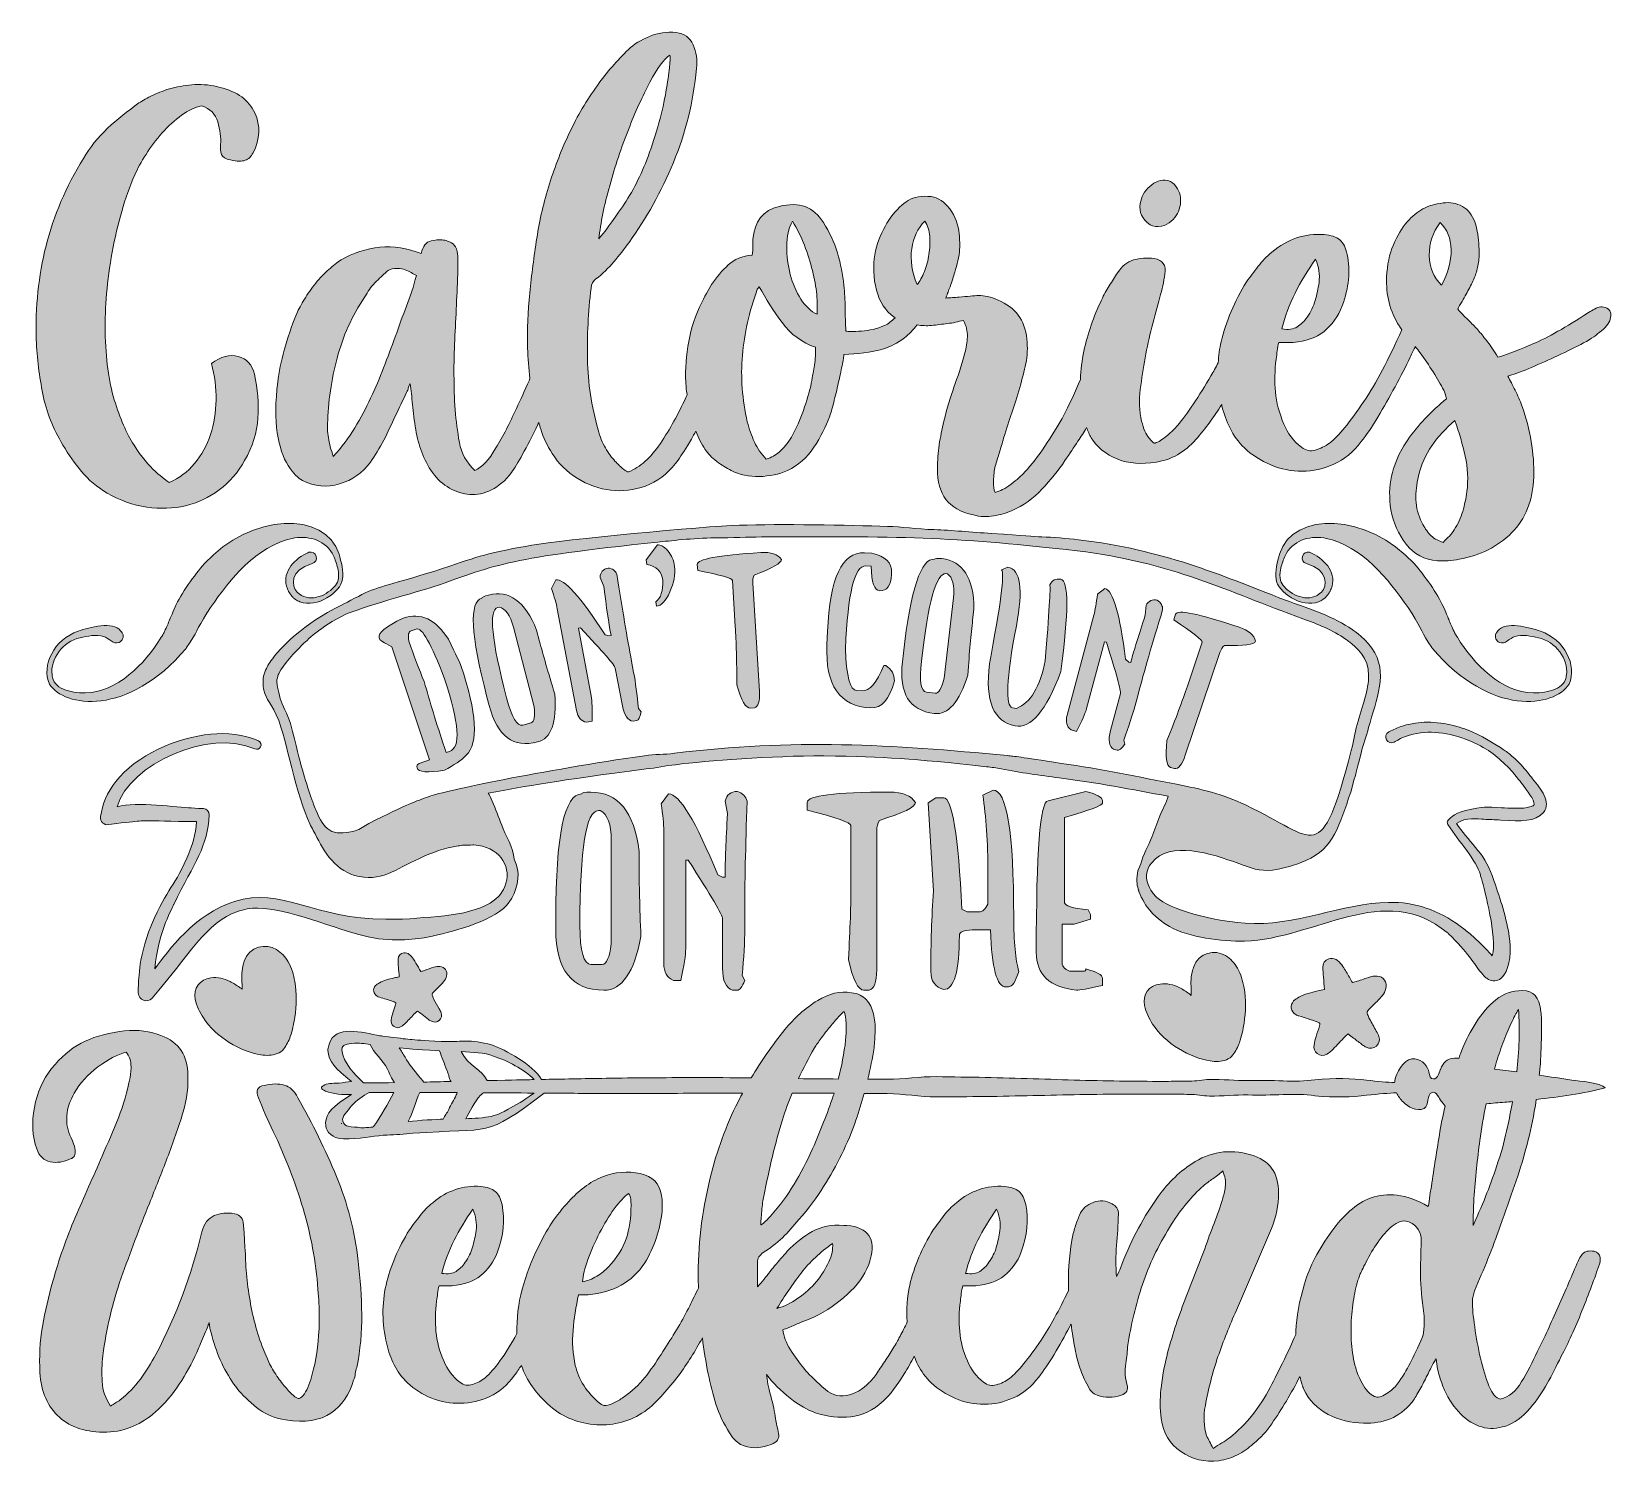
# Model space of a CAD drawing. Header units: inches. Extents: x 0.09 to 5.9, y -5.63 to -0.37.
import ezdxf

# ---------------------------------------------------------------- set-up
doc = ezdxf.new("R2010")
doc.units = ezdxf.units.IN
doc.header["$MEASUREMENT"] = 0
doc.layers.add('Layer 1', color=7, linetype='Continuous')

# ---------------------------------------------------------------- blocks, each defined once
blk = doc.blocks.new('block 2')
at = {"layer": 'Layer 1', "lineweight": 0}
for points, knots in [([(5.3958, -5.0208), (5.3942, -5.0272), (5.3934, -5.0336), (5.3934, -5.0399), (5.3934, -5.0637), (5.3962, -5.0952), (5.4018, -5.1341), (5.4073, -5.1731), (5.4145, -5.2116), (5.4232, -5.2497), (5.432, -5.2879), (5.4423, -5.3217), (5.4542, -5.3511), (5.4662, -5.3805), (5.4801, -5.3968), (5.496, -5.3999), (5.5278, -5.392), (5.554, -5.3706), (5.5746, -5.3356), (5.5953, -5.3006), (5.6144, -5.264), (5.6319, -5.2259), (5.6573, -5.175), (5.6832, -5.1198), (5.7094, -5.0602), (5.7356, -5.0005), (5.7598, -4.9445), (5.7821, -4.892), (5.7853, -4.8841), (5.7908, -4.8754), (5.7988, -4.8658), (5.8067, -4.8563), (5.821, -4.8531), (5.8417, -4.8563), (5.8544, -4.8595), (5.8616, -4.867), (5.8632, -4.8789), (5.8647, -4.8909), (5.864, -4.8992), (5.8608, -4.904), (5.8433, -4.9549), (5.8218, -5.0121), (5.7964, -5.0757), (5.771, -5.1393), (5.7455, -5.1949), (5.7201, -5.2426), (5.7026, -5.2792), (5.6855, -5.3125), (5.6688, -5.3427), (5.6521, -5.3729), (5.6311, -5.4032), (5.6057, -5.4333), (5.577, -5.4667), (5.5472, -5.4885), (5.5162, -5.4989), (5.4853, -5.5092), (5.4558, -5.5104), (5.428, -5.5025), (5.4002, -5.4945), (5.3744, -5.4786), (5.3505, -5.4548), (5.3267, -5.4309), (5.3068, -5.4015), (5.2909, -5.3666), (5.2845, -5.3523), (5.2786, -5.3364), (5.273, -5.3189), (5.2674, -5.3014), (5.2631, -5.2792), (5.2599, -5.2521), (5.2567, -5.2553), (5.2516, -5.264), (5.2444, -5.2783), (5.2373, -5.2926), (5.2293, -5.3086), (5.2206, -5.326), (5.2118, -5.3435), (5.2027, -5.3606), (5.1931, -5.3773), (5.1836, -5.394), (5.1756, -5.4063), (5.1693, -5.4142), (5.1248, -5.4667), (5.0659, -5.4913), (4.9928, -5.4882), (4.9467, -5.4882), (4.9034, -5.4774), (4.8629, -5.456), (4.8223, -5.4345), (4.7926, -5.4039), (4.7735, -5.3642), (4.769, -5.3542), (4.7642, -5.3381), (4.759, -5.3166), (4.7431, -5.347), (4.7267, -5.3772), (4.7091, -5.4071), (4.6916, -5.4357), (4.6737, -5.4635), (4.6555, -5.4906), (4.6372, -5.5176), (4.6145, -5.5422), (4.5875, -5.5645), (4.57, -5.5804), (4.5505, -5.5939), (4.5291, -5.605), (4.5076, -5.6161), (4.485, -5.6233), (4.4611, -5.6265), (4.4087, -5.6328), (4.3618, -5.6217), (4.3204, -5.5931), (4.2791, -5.5645), (4.2552, -5.5239), (4.2489, -5.4715), (4.2441, -5.4349), (4.2437, -5.3991), (4.2477, -5.3642), (4.2517, -5.3292), (4.2576, -5.2935), (4.2656, -5.2569), (4.2831, -5.1853), (4.3049, -5.1158), (4.3312, -5.0482), (4.3574, -4.9807), (4.3832, -4.9135), (4.4087, -4.8467), (4.4198, -4.815), (4.4313, -4.784), (4.4432, -4.7538), (4.4551, -4.7236), (4.4659, -4.6926), (4.4754, -4.6607), (4.4802, -4.6449), (4.4834, -4.6294), (4.485, -4.6142), (4.4865, -4.5992), (4.4834, -4.5813), (4.4754, -4.5606), (4.4627, -4.5717), (4.4504, -4.5813), (4.4385, -4.5892), (4.4265, -4.5972), (4.415, -4.6059), (4.4039, -4.6154), (4.361, -4.6536), (4.322, -4.7005), (4.2871, -4.7561), (4.2441, -4.8229), (4.2099, -4.8925), (4.1845, -4.9648), (4.1591, -5.0371), (4.14, -5.113), (4.1273, -5.1925), (4.1257, -5.2036), (4.1245, -5.2148), (4.1237, -5.2259), (4.1229, -5.237), (4.1217, -5.2482), (4.1201, -5.2593), (4.1138, -5.2847), (4.1145, -5.3133), (4.1225, -5.3451), (4.1289, -5.3658), (4.1217, -5.3793), (4.1011, -5.3857), (4.0725, -5.3952), (4.043, -5.3952), (4.0128, -5.3857), (4.0048, -5.3825), (3.9981, -5.3781), (3.9926, -5.3725), (3.987, -5.367), (3.9826, -5.3602), (3.9795, -5.3523), (3.9667, -5.33), (3.9568, -5.3078), (3.9496, -5.2855), (3.9425, -5.2632), (3.9365, -5.2402), (3.9317, -5.2163), (3.9259, -5.1856), (3.9212, -5.1549), (3.9173, -5.1241), (3.9157, -5.1271), (3.9143, -5.1299), (3.9127, -5.1329), (3.8936, -5.1679), (3.8741, -5.202), (3.8543, -5.2354), (3.8344, -5.2688), (3.8157, -5.2966), (3.7982, -5.3189), (3.7712, -5.3539), (3.7402, -5.3793), (3.7052, -5.3952), (3.6703, -5.4111), (3.6345, -5.419), (3.5979, -5.419), (3.5614, -5.419), (3.526, -5.4119), (3.4918, -5.3975), (3.4576, -5.3833), (3.4278, -5.3642), (3.4024, -5.3403), (3.3817, -5.3197), (3.3654, -5.2974), (3.3535, -5.2736), (3.3485, -5.2635), (3.3442, -5.2529), (3.3401, -5.2422), (3.3284, -5.2645), (3.3162, -5.2862), (3.3035, -5.307), (3.2772, -5.3499), (3.2514, -5.3833), (3.226, -5.4071), (3.1878, -5.4421), (3.1481, -5.4615), (3.1067, -5.4655), (3.0654, -5.4695), (3.0217, -5.4643), (2.9756, -5.45), (2.9486, -5.4405), (2.918, -5.4226), (2.8838, -5.3964), (2.8496, -5.3701), (2.8206, -5.3411), (2.7968, -5.3093), (2.7983, -5.33), (2.8035, -5.3562), (2.8123, -5.388), (2.821, -5.4198), (2.8269, -5.4476), (2.8302, -5.4715), (2.8333, -5.489), (2.8369, -5.5072), (2.8409, -5.5263), (2.8448, -5.5454), (2.8357, -5.5589), (2.8135, -5.5669), (2.7721, -5.5827), (2.7348, -5.5827), (2.7014, -5.5669), (2.6855, -5.5573), (2.6719, -5.543), (2.6608, -5.5239), (2.6386, -5.4906), (2.6219, -5.4556), (2.6108, -5.419), (2.5996, -5.3825), (2.5901, -5.3451), (2.5822, -5.307), (2.5731, -5.2629), (2.5663, -5.2189), (2.5606, -5.175), (2.5346, -5.223), (2.5056, -5.2695), (2.4725, -5.3141), (2.455, -5.3364), (2.4359, -5.3594), (2.4153, -5.3833), (2.3946, -5.4071), (2.3723, -5.4278), (2.3485, -5.4453), (2.296, -5.4818), (2.2372, -5.4981), (2.172, -5.4941), (2.1068, -5.4901), (2.0496, -5.4675), (2.0004, -5.4262), (1.9495, -5.3817), (1.9145, -5.3316), (1.8954, -5.276), (1.8907, -5.2823), (1.8863, -5.2887), (1.8823, -5.295), (1.8783, -5.3014), (1.874, -5.307), (1.8692, -5.3117), (1.8438, -5.3483), (1.8135, -5.3745), (1.7786, -5.3904), (1.7436, -5.4063), (1.7078, -5.4147), (1.6713, -5.4154), (1.6347, -5.4163), (1.5993, -5.4099), (1.5652, -5.3964), (1.531, -5.3829), (1.5012, -5.3642), (1.4758, -5.3403), (1.4551, -5.3197), (1.4388, -5.2974), (1.4269, -5.2736), (1.415, -5.2497), (1.4058, -5.2243), (1.3995, -5.1973), (1.382, -5.121), (1.3812, -5.0486), (1.3971, -4.9803), (1.4129, -4.9119), (1.4416, -4.8444), (1.4829, -4.7776), (1.4956, -4.7601), (1.5087, -4.7426), (1.5223, -4.7251), (1.5358, -4.7077), (1.5512, -4.6917), (1.5688, -4.6774), (1.6212, -4.633), (1.68, -4.6131), (1.7452, -4.6178), (1.7691, -4.6194), (1.7869, -4.6254), (1.7989, -4.6357), (1.8108, -4.6461), (1.8191, -4.6624), (1.8239, -4.6846), (1.835, -4.7403), (1.8294, -4.7983), (1.8072, -4.8587), (1.7929, -4.8952), (1.7722, -4.9242), (1.7452, -4.9457), (1.7182, -4.9672), (1.6832, -4.9795), (1.6403, -4.9827), (1.6403, -4.9827), (1.5926, -4.9827), (1.5926, -4.9827), (1.5894, -4.9922), (1.5874, -5.0017), (1.5866, -5.0113), (1.5858, -5.0208), (1.5846, -5.0303), (1.5831, -5.0399), (1.5783, -5.0781), (1.5775, -5.115), (1.5807, -5.1508), (1.5839, -5.1865), (1.5934, -5.2227), (1.6093, -5.2593), (1.622, -5.2911), (1.6419, -5.3173), (1.6689, -5.3379), (1.6832, -5.3491), (1.6987, -5.3519), (1.7154, -5.3463), (1.7321, -5.3407), (1.7476, -5.3324), (1.7619, -5.3212), (1.7953, -5.2926), (1.8342, -5.2386), (1.8787, -5.1591), (1.8771, -5.1035), (1.8835, -5.049), (1.8978, -4.9958), (1.9121, -4.9425), (1.932, -4.8905), (1.9574, -4.8396), (1.9717, -4.8094), (1.988, -4.7804), (2.0063, -4.7526), (2.0246, -4.7248), (2.0457, -4.6981), (2.0695, -4.6727), (2.087, -4.6536), (2.1061, -4.6361), (2.1267, -4.6202), (2.1474, -4.6043), (2.1696, -4.5916), (2.1935, -4.5821), (2.2396, -4.5646), (2.2857, -4.5606), (2.3318, -4.5701), (2.3779, -4.5797), (2.4041, -4.6067), (2.4105, -4.6512), (2.4121, -4.6607), (2.4129, -4.6703), (2.4129, -4.6798), (2.4129, -4.6894), (2.4129, -4.6989), (2.4129, -4.7084), (2.4049, -4.7784), (2.3834, -4.842), (2.3485, -4.8992), (2.3024, -4.9692), (2.2332, -5.0081), (2.141, -5.016), (2.141, -5.016), (2.1244, -5.016), (2.1244, -5.016), (2.1244, -5.016), (2.1053, -5.016), (2.1053, -5.016), (2.0957, -5.0606), (2.0889, -5.1043), (2.085, -5.1472), (2.081, -5.1901), (2.0838, -5.233), (2.0933, -5.276), (2.0997, -5.303), (2.1104, -5.3281), (2.1255, -5.3511), (2.1406, -5.3741), (2.1593, -5.3952), (2.1816, -5.4142), (2.1911, -5.4238), (2.203, -5.4262), (2.2173, -5.4214), (2.2317, -5.4166), (2.2448, -5.4103), (2.2567, -5.4023), (2.2686, -5.3944), (2.2809, -5.3857), (2.2936, -5.3761), (2.3207, -5.3539), (2.3445, -5.3284), (2.3652, -5.2998), (2.3858, -5.2712), (2.4049, -5.2426), (2.4224, -5.214), (2.4573, -5.1615), (2.488, -5.109), (2.5142, -5.0566), (2.5248, -5.0353), (2.5356, -5.0134), (2.5463, -4.9914), (2.5458, -4.9734), (2.5451, -4.9554), (2.5452, -4.9374), (2.546, -4.815), (2.5623, -4.6917), (2.5941, -4.5678), (2.6195, -4.4692), (2.6549, -4.3766), (2.7002, -4.29), (2.7029, -4.2847), (2.706, -4.2797), (2.7088, -4.2745), (2.6491, -4.2746), (2.5902, -4.2747), (2.5322, -4.2748), (2.4192, -4.2755), (2.31, -4.2764), (2.2064, -4.2758), (2.1268, -4.2753), (2.0506, -4.2749), (1.9786, -4.2745), (1.7549, -4.4429), (1.7921, -4.4006), (1.4955, -4.422), (1.4639, -4.4255), (1.4323, -4.428), (1.4008, -4.4285), (1.3613, -4.4296), (1.3196, -4.4405), (1.2608, -4.4428), (1.2334, -4.4433), (1.2058, -4.4432), (1.1857, -4.4193), (1.1771, -4.4062), (1.1751, -4.4007), (1.1742, -4.3829), (1.1769, -4.3502), (1.1993, -4.3228), (1.27, -4.2794), (1.2395, -4.2801), (1.2008, -4.2787), (1.1744, -4.2667), (1.1561, -4.2583), (1.1535, -4.253), (1.1717, -4.2438), (1.1855, -4.2368), (1.2094, -4.2391), (1.2248, -4.2375), (1.2399, -4.236), (1.2549, -4.2334), (1.27, -4.2316), (1.2092, -4.1818), (1.186, -4.1605), (1.1835, -4.1169), (1.1834, -4.1137), (1.1833, -4.1125), (1.1838, -4.109), (1.1972, -4.0225), (1.291, -4.0469), (1.3635, -4.0611), (1.3716, -4.0627), (1.3773, -4.0636), (1.3856, -4.0646), (1.5049, -4.0795), (1.4605, -4.0759), (1.6003, -4.0845), (1.6655, -4.0875), (1.7101, -4.0741), (1.7849, -4.0971), (1.8369, -4.1143), (1.9361, -4.1701), (1.9694, -4.2241), (2.0442, -4.2227), (2.1233, -4.2213), (2.2063, -4.2198), (2.31, -4.218), (2.4193, -4.2176), (2.5324, -4.2169), (2.6004, -4.2167), (2.67, -4.2176), (2.7402, -4.2187), (2.7766, -4.1576), (2.8176, -4.0982), (2.8635, -4.0408), (2.881, -4.0201), (2.8997, -4.0007), (2.9196, -3.9824), (2.9394, -3.9641), (2.9613, -3.9478), (2.9851, -3.9335), (3.0265, -3.9081), (3.0678, -3.8985), (3.1091, -3.9049), (3.133, -3.9081), (3.1513, -3.9168), (3.164, -3.9311), (3.1767, -3.9454), (3.1855, -3.9625), (3.1902, -3.9824), (3.1949, -4.0023), (3.1969, -4.0233), (3.1962, -4.0455), (3.1954, -4.0678), (3.1941, -4.0885), (3.1926, -4.1076), (3.1865, -4.1464), (3.1786, -4.1848), (3.1695, -4.223), (3.1933, -4.223), (3.2171, -4.2231), (3.2409, -4.2233), (3.3012, -4.224), (3.3616, -4.213), (3.4216, -4.2138), (3.4817, -4.2147), (3.5415, -4.2155), (3.6008, -4.2164), (3.7195, -4.2199), (3.8363, -4.2234), (3.9493, -4.2268), (4.0623, -4.2297), (4.1716, -4.2314), (4.2752, -4.2311), (4.3011, -4.2308), (4.3267, -4.2304), (4.3519, -4.23), (4.3644, -4.2299), (4.3769, -4.2299), (4.3893, -4.2279), (4.4017, -4.2262), (4.414, -4.2239), (4.4262, -4.2238), (4.4749, -4.2231), (4.522, -4.2287), (4.5673, -4.2282), (4.6577, -4.2241), (4.7406, -4.2366), (4.8141, -4.2253), (4.8876, -4.2176), (4.9516, -4.2206), (5.0044, -4.2266), (5.0461, -4.2315), (5.0806, -4.2344), (5.1073, -4.2357), (5.1075, -4.2331), (5.1076, -4.2305), (5.1081, -4.2278), (5.113, -4.2007), (5.137, -4.1532), (5.1711, -4.1487), (5.1999, -4.1449), (5.2243, -4.1681), (5.2319, -4.1905), (5.2348, -4.1989), (5.2344, -4.2141), (5.2435, -4.22), (5.2615, -4.2316), (5.272, -4.1991), (5.2754, -4.1892), (5.2759, -4.1877), (5.2764, -4.1863), (5.277, -4.1849), (5.2851, -4.1642), (5.2985, -4.1473), (5.3271, -4.1454), (5.3328, -4.1451), (5.3381, -4.1458), (5.3433, -4.1471), (5.3454, -4.1414), (5.3471, -4.1361), (5.3493, -4.1302), (5.3628, -4.0944), (5.3795, -4.0599), (5.3994, -4.0265), (5.4192, -3.9931), (5.4427, -3.9641), (5.4697, -3.9394), (5.4967, -3.9148), (5.5278, -3.9009), (5.5628, -3.8977), (5.6072, -3.8929), (5.6334, -3.9112), (5.6414, -3.9526), (5.6446, -3.9653), (5.6466, -3.982), (5.6474, -4.0026), (5.6482, -4.0233), (5.6482, -4.0455), (5.6474, -4.0694), (5.6466, -4.0932), (5.6458, -4.1159), (5.645, -4.1374), (5.6442, -4.1588), (5.643, -4.1751), (5.6414, -4.1862), (5.6408, -4.1936), (5.6401, -4.2006), (5.6394, -4.2078), (5.6799, -4.2145), (5.7203, -4.2207), (5.7598, -4.2265), (5.7895, -4.2308), (5.8649, -4.2353), (5.882, -4.2551), (5.8011, -4.2761), (5.7146, -4.2884), (5.6286, -4.2974), (5.6263, -4.3128), (5.6238, -4.328), (5.6212, -4.3424), (5.6124, -4.3893), (5.6021, -4.4351), (5.5902, -4.4795), (5.5782, -4.5241), (5.5643, -4.569), (5.5484, -4.6142), (5.5325, -4.6596), (5.515, -4.7093), (5.496, -4.7633), (5.4817, -4.8046), (5.4665, -4.8448), (5.4507, -4.8837), (5.4348, -4.9227), (5.4181, -4.962), (5.4006, -5.0017), (5.399, -5.0081), (5.3974, -5.0145), (5.3958, -5.0208)], [0, 0, 0, 0, 1, 1, 1, 2, 2, 2, 3, 3, 3, 4, 4, 4, 5, 5, 5, 6, 6, 6, 7, 7, 7, 8, 8, 8, 9, 9, 9, 10, 10, 10, 11, 11, 11, 12, 12, 12, 13, 13, 13, 14, 14, 14, 15, 15, 15, 16, 16, 16, 17, 17, 17, 18, 18, 18, 19, 19, 19, 20, 20, 20, 21, 21, 21, 22, 22, 22, 23, 23, 23, 24, 24, 24, 25, 25, 25, 26, 26, 26, 27, 27, 27, 28, 28, 28, 29, 29, 29, 30, 30, 30, 31, 31, 31, 32, 32, 32, 33, 33, 33, 34, 34, 34, 35, 35, 35, 36, 36, 36, 37, 37, 37, 38, 38, 38, 39, 39, 39, 40, 40, 40, 41, 41, 41, 42, 42, 42, 43, 43, 43, 44, 44, 44, 45, 45, 45, 46, 46, 46, 47, 47, 47, 48, 48, 48, 49, 49, 49, 50, 50, 50, 51, 51, 51, 52, 52, 52, 53, 53, 53, 54, 54, 54, 55, 55, 55, 56, 56, 56, 57, 57, 57, 58, 58, 58, 59, 59, 59, 60, 60, 60, 61, 61, 61, 62, 62, 62, 63, 63, 63, 64, 64, 64, 65, 65, 65, 66, 66, 66, 67, 67, 67, 68, 68, 68, 69, 69, 69, 70, 70, 70, 71, 71, 71, 72, 72, 72, 73, 73, 73, 74, 74, 74, 75, 75, 75, 76, 76, 76, 77, 77, 77, 78, 78, 78, 79, 79, 79, 80, 80, 80, 81, 81, 81, 82, 82, 82, 83, 83, 83, 84, 84, 84, 85, 85, 85, 86, 86, 86, 87, 87, 87, 88, 88, 88, 89, 89, 89, 90, 90, 90, 91, 91, 91, 92, 92, 92, 93, 93, 93, 94, 94, 94, 95, 95, 95, 96, 96, 96, 97, 97, 97, 98, 98, 98, 99, 99, 99, 100, 100, 100, 101, 101, 101, 102, 102, 102, 103, 103, 103, 104, 104, 104, 105, 105, 105, 106, 106, 106, 107, 107, 107, 108, 108, 108, 109, 109, 109, 110, 110, 110, 111, 111, 111, 112, 112, 112, 113, 113, 113, 114, 114, 114, 115, 115, 115, 116, 116, 116, 117, 117, 117, 118, 118, 118, 119, 119, 119, 120, 120, 120, 121, 121, 121, 122, 122, 122, 123, 123, 123, 124, 124, 124, 125, 125, 125, 126, 126, 126, 127, 127, 127, 128, 128, 128, 129, 129, 129, 130, 130, 130, 131, 131, 131, 132, 132, 132, 133, 133, 133, 134, 134, 134, 135, 135, 135, 136, 136, 136, 137, 137, 137, 138, 138, 138, 139, 139, 139, 140, 140, 140, 141, 141, 141, 142, 142, 142, 143, 143, 143, 144, 144, 144, 145, 145, 145, 146, 146, 146, 147, 147, 147, 148, 148, 148, 149, 149, 149, 150, 150, 150, 151, 151, 151, 152, 152, 152, 153, 153, 153, 154, 154, 154, 155, 155, 155, 156, 156, 156, 157, 157, 157, 158, 158, 158, 159, 159, 159, 160, 160, 160, 161, 161, 161, 162, 162, 162, 163, 163, 163, 164, 164, 164, 165, 165, 165, 166, 166, 166, 167, 167, 167, 168, 168, 168, 169, 169, 169, 170, 170, 170, 171, 171, 171, 172, 172, 172, 173, 173, 173, 174, 174, 174, 175, 175, 175, 176, 176, 176, 177, 177, 177, 178, 178, 178, 179, 179, 179, 180, 180, 180, 181, 181, 181, 182, 182, 182, 183, 183, 183, 184, 184, 184, 185, 185, 185, 186, 186, 186, 187, 187, 187, 188, 188, 188, 189, 189, 189, 190, 190, 190, 191, 191, 191, 192, 192, 192, 193, 193, 193, 194, 194, 194, 195, 195, 195, 196, 196, 196, 197, 197, 197, 198, 198, 198, 199, 199, 199, 200, 200, 200, 201, 201, 201, 202, 202, 202, 203, 203, 203, 204, 204, 204, 205, 205, 205, 206, 206, 206, 207, 207, 207, 208, 208, 208, 209, 209, 209, 210, 210, 210, 211, 211, 211, 212, 212, 212, 213, 213, 213, 214, 214, 214, 215, 215, 215, 216, 216, 216, 217, 217, 217, 218, 218, 218, 219, 219, 219, 219]), ([(2.9143, -4.221), (2.9629, -4.2217), (3.0117, -4.2222), (3.0607, -4.2225), (3.073, -4.1761), (3.0822, -4.1283), (3.0877, -4.0789), (3.0892, -4.0615), (3.09, -4.0444), (3.09, -4.0277), (3.09, -4.011), (3.0877, -3.9931), (3.0829, -3.974), (3.0781, -3.9772), (3.071, -3.984), (3.0614, -3.9943), (3.0519, -4.0046), (3.0416, -4.0166), (3.0304, -4.0301), (3.0193, -4.0436), (3.0086, -4.0575), (2.9983, -4.0718), (2.9879, -4.0861), (2.9795, -4.098), (2.9732, -4.1076), (2.9511, -4.1458), (2.9318, -4.1836), (2.9143, -4.221)], [0, 0, 0, 0, 1, 1, 1, 2, 2, 2, 3, 3, 3, 4, 4, 4, 5, 5, 5, 6, 6, 6, 7, 7, 7, 8, 8, 8, 9, 9, 9, 9]), ([(5.4741, -4.1864), (5.5017, -4.1902), (5.5293, -4.1933), (5.5569, -4.1965), (5.5608, -4.1589), (5.5635, -4.1205), (5.5651, -4.0813), (5.5667, -4.0416), (5.5659, -4.0035), (5.5628, -3.9669), (5.5548, -3.9796), (5.5456, -3.9971), (5.5353, -4.0193), (5.525, -4.0416), (5.515, -4.0654), (5.5055, -4.0909), (5.496, -4.1163), (5.4872, -4.1421), (5.4793, -4.1684), (5.4774, -4.1747), (5.4758, -4.1804), (5.4741, -4.1864)], [0, 0, 0, 0, 1, 1, 1, 2, 2, 2, 3, 3, 3, 4, 4, 4, 5, 5, 5, 6, 6, 6, 7, 7, 7, 7]), ([(1.4283, -4.2357), (1.418, -4.224), (1.408, -4.1976), (1.4011, -4.1834), (1.3866, -4.1538), (1.3502, -4.1265), (1.3392, -4.0956), (1.3169, -4.0925), (1.2989, -4.089), (1.2708, -4.0914), (1.2583, -4.0925), (1.2468, -4.0954), (1.2414, -4.0996), (1.2405, -4.1008), (1.239, -4.1015), (1.2382, -4.1024), (1.2379, -4.1035), (1.2367, -4.1044), (1.2365, -4.1049), (1.2368, -4.1056), (1.2364, -4.105), (1.2357, -4.106), (1.2357, -4.106), (1.2343, -4.1154), (1.2343, -4.1154), (1.2403, -4.1648), (1.2813, -4.2039), (1.3145, -4.2368), (1.3254, -4.2367), (1.3652, -4.2363), (1.4283, -4.2357)], [0, 0, 0, 0, 1, 1, 1, 2, 2, 2, 3, 3, 3, 4, 4, 4, 5, 5, 5, 6, 6, 6, 7, 7, 7, 8, 8, 8, 9, 9, 9, 10, 10, 10, 10]), ([(1.4669, -4.1425), (1.4818, -4.1677), (1.5004, -4.1899), (1.5183, -4.2131), (1.5235, -4.2198), (1.5306, -4.2265), (1.5358, -4.2339), (1.5667, -4.2332), (1.6003, -4.2324), (1.6365, -4.2316), (1.6272, -4.2191), (1.6272, -4.2037), (1.6211, -4.1897), (1.6112, -4.1664), (1.6027, -4.1423), (1.5937, -4.1188), (1.4865, -4.112), (1.4882, -4.1125), (1.4453, -4.1079), (1.4537, -4.1184), (1.4601, -4.1309), (1.4669, -4.1425)], [0, 0, 0, 0, 1, 1, 1, 2, 2, 2, 3, 3, 3, 4, 4, 4, 5, 5, 5, 6, 6, 6, 7, 7, 7, 7]), ([(1.9423, -4.2246), (1.9039, -4.185), (1.8445, -4.1565), (1.7926, -4.1379), (1.7563, -4.125), (1.7172, -4.1244), (1.6732, -4.1217), (1.7001, -4.1751), (1.7516, -4.1874), (1.7691, -4.2285), (1.9809, -4.2236), (1.8827, -4.2258), (1.9423, -4.2246)], [0, 0, 0, 0, 1, 1, 1, 2, 2, 2, 3, 3, 3, 4, 4, 4, 4]), ([(1.4258, -4.2715), (1.385, -4.2718), (1.3541, -4.272), (1.3349, -4.2721), (1.3107, -4.284), (1.2888, -4.3017), (1.2704, -4.3213), (1.2619, -4.3305), (1.2557, -4.3419), (1.2471, -4.3508), (1.2398, -4.3583), (1.2352, -4.3681), (1.2381, -4.3781), (1.2386, -4.3799), (1.2394, -4.3818), (1.2404, -4.3836), (1.2443, -4.3903), (1.2496, -4.3951), (1.2576, -4.3965), (1.273, -4.3992), (1.2887, -4.3989), (1.304, -4.4017), (1.3119, -4.4032), (1.3208, -4.4014), (1.3288, -4.4005), (1.332, -4.4001), (1.3495, -4.4001), (1.3513, -4.3975), (1.3793, -4.3562), (1.4032, -4.3157), (1.4258, -4.2715)], [0, 0, 0, 0, 1, 1, 1, 2, 2, 2, 3, 3, 3, 4, 4, 4, 5, 5, 5, 6, 6, 6, 7, 7, 7, 8, 8, 8, 9, 9, 9, 10, 10, 10, 10]), ([(1.6581, -4.2724), (1.6076, -4.272), (1.5615, -4.2717), (1.5208, -4.2715), (1.5054, -4.306), (1.4973, -4.3467), (1.4783, -4.3787), (1.5164, -4.3746), (1.5835, -4.3711), (1.6074, -4.3699), (1.6138, -4.3567), (1.621, -4.3488), (1.6277, -4.3343), (1.6361, -4.316), (1.647, -4.2991), (1.6555, -4.2809), (1.6567, -4.2783), (1.6574, -4.2753), (1.6581, -4.2724)], [0, 0, 0, 0, 1, 1, 1, 2, 2, 2, 3, 3, 3, 4, 4, 4, 5, 5, 5, 6, 6, 6, 6]), ([(1.9416, -4.2742), (1.9415, -4.2742), (1.9377, -4.2742), (1.756, -4.273), (1.7512, -4.2772), (1.7466, -4.2808), (1.745, -4.2824), (1.7209, -4.3062), (1.7052, -4.345), (1.69, -4.3684), (1.7156, -4.3678), (1.7596, -4.3652), (1.7836, -4.3598), (1.8147, -4.3527), (1.8149, -4.3506), (1.8903, -4.3087), (1.9049, -4.2998), (1.9275, -4.284), (1.9416, -4.2742)], [0, 0, 0, 0, 1, 1, 1, 2, 2, 2, 3, 3, 3, 4, 4, 4, 5, 5, 5, 6, 6, 6, 6]), ([(5.2927, -4.3226), (5.2876, -4.3164), (5.283, -4.3098), (5.278, -4.3034), (5.2723, -4.2961), (5.2611, -4.2663), (5.2456, -4.2717), (5.2223, -4.2799), (5.2372, -4.3194), (5.2155, -4.3307), (5.1895, -4.3443), (5.1556, -4.3242), (5.1394, -4.308), (5.1283, -4.2969), (5.1196, -4.2854), (5.1139, -4.2731), (5.0865, -4.2742), (5.0496, -4.2773), (5.0044, -4.2825), (4.9516, -4.2886), (4.8876, -4.2915), (4.8141, -4.2838), (4.7406, -4.2726), (4.6577, -4.285), (4.5673, -4.281), (4.522, -4.2804), (4.4749, -4.2861), (4.4262, -4.2854), (4.414, -4.2852), (4.4017, -4.283), (4.3893, -4.2813), (4.3769, -4.2792), (4.3644, -4.2793), (4.3519, -4.2791), (4.3267, -4.2787), (4.3011, -4.2784), (4.2752, -4.278), (4.1716, -4.2776), (4.0623, -4.2778), (3.9492, -4.2799), (3.8361, -4.2822), (3.7193, -4.2847), (3.6005, -4.2871), (3.5411, -4.2875), (3.4813, -4.2878), (3.4212, -4.2882), (3.3611, -4.2882), (3.3009, -4.2764), (3.2406, -4.2763), (3.2124, -4.2761), (3.1842, -4.2759), (3.1559, -4.2756), (3.1469, -4.3085), (3.1371, -4.3411), (3.1258, -4.3734), (3.0956, -4.4601), (3.0558, -4.5415), (3.0066, -4.6178), (2.9828, -4.6576), (2.9525, -4.6981), (2.916, -4.7394), (2.8969, -4.7633), (2.8766, -4.7856), (2.8552, -4.8062), (2.8337, -4.8269), (2.8103, -4.8452), (2.7848, -4.8611), (2.7705, -4.8706), (2.7634, -4.8825), (2.7634, -4.8968), (2.7634, -4.8968), (2.7634, -4.9874), (2.7634, -4.9874), (2.7665, -4.9827), (2.7697, -4.9787), (2.7729, -4.9755), (2.7761, -4.9723), (2.7792, -4.9692), (2.7825, -4.966), (2.7968, -4.9469), (2.8114, -4.9282), (2.8266, -4.9099), (2.8417, -4.8917), (2.8572, -4.8738), (2.8731, -4.8563), (2.9017, -4.8261), (2.9323, -4.8019), (2.9649, -4.7836), (2.9974, -4.7653), (3.036, -4.7577), (3.0805, -4.7609), (3.0805, -4.7609), (3.0924, -4.7609), (3.0924, -4.7609), (3.1719, -4.7689), (3.2005, -4.811), (3.1783, -4.8873), (3.164, -4.9334), (3.1401, -4.9716), (3.1067, -5.0017), (3.0749, -5.0351), (3.0352, -5.0646), (2.9875, -5.09), (2.9828, -5.0932), (2.9744, -5.0971), (2.9625, -5.1019), (2.9506, -5.1066), (2.9378, -5.1118), (2.9243, -5.1174), (2.9108, -5.123), (2.8977, -5.1285), (2.885, -5.1341), (2.8722, -5.1397), (2.8627, -5.1432), (2.8564, -5.1448), (2.8595, -5.1686), (2.8691, -5.1933), (2.885, -5.2187), (2.9009, -5.2442), (2.9172, -5.2668), (2.9339, -5.2867), (2.9506, -5.3066), (2.9732, -5.3292), (3.0018, -5.3546), (3.0288, -5.3817), (3.0582, -5.3924), (3.09, -5.3868), (3.1218, -5.3813), (3.1504, -5.365), (3.1759, -5.3379), (3.1838, -5.33), (3.193, -5.3185), (3.2033, -5.3034), (3.2136, -5.2883), (3.2244, -5.2724), (3.2355, -5.2557), (3.2466, -5.239), (3.257, -5.2227), (3.2665, -5.2068), (3.2761, -5.1909), (3.2832, -5.1782), (3.288, -5.1686), (3.2968, -5.1526), (3.3056, -5.1349), (3.3144, -5.1157), (3.311, -5.069), (3.3136, -5.0237), (3.3237, -4.9803), (3.3396, -4.9119), (3.3682, -4.8444), (3.4096, -4.7776), (3.4223, -4.7601), (3.4354, -4.7426), (3.4489, -4.7251), (3.4624, -4.7077), (3.4779, -4.6917), (3.4954, -4.6774), (3.5479, -4.633), (3.6067, -4.6131), (3.6719, -4.6178), (3.6957, -4.6194), (3.7136, -4.6254), (3.7255, -4.6357), (3.7374, -4.6461), (3.7458, -4.6624), (3.7505, -4.6846), (3.7617, -4.7403), (3.7561, -4.7983), (3.7338, -4.8587), (3.7196, -4.8952), (3.6989, -4.9242), (3.6719, -4.9457), (3.6448, -4.9672), (3.6099, -4.9795), (3.567, -4.9827), (3.567, -4.9827), (3.5192, -4.9827), (3.5192, -4.9827), (3.516, -4.9922), (3.5141, -5.0017), (3.5133, -5.0113), (3.5125, -5.0208), (3.5113, -5.0303), (3.5097, -5.0399), (3.5049, -5.0781), (3.5041, -5.115), (3.5073, -5.1508), (3.5105, -5.1865), (3.52, -5.2227), (3.5359, -5.2593), (3.5487, -5.2911), (3.5685, -5.3173), (3.5955, -5.3379), (3.6099, -5.3491), (3.6254, -5.3523), (3.6421, -5.3475), (3.6587, -5.3427), (3.675, -5.3348), (3.6909, -5.3236), (3.7211, -5.2998), (3.7597, -5.2529), (3.8066, -5.1829), (3.8393, -5.1342), (3.873, -5.0732), (3.9076, -5.0004), (3.9057, -4.9389), (3.9096, -4.8773), (3.9198, -4.8157), (3.923, -4.7983), (3.927, -4.782), (3.9317, -4.7669), (3.9365, -4.7518), (3.9421, -4.7371), (3.9484, -4.7228), (3.958, -4.7005), (3.9747, -4.685), (3.9985, -4.6763), (4.0224, -4.6675), (4.0454, -4.6695), (4.0677, -4.6822), (4.0835, -4.6886), (4.0915, -4.7013), (4.0915, -4.7204), (4.0899, -4.7585), (4.0875, -4.7967), (4.0844, -4.8348), (4.0812, -4.873), (4.0812, -4.9111), (4.0844, -4.9493), (4.0907, -4.9366), (4.0955, -4.9263), (4.0987, -4.9183), (4.1321, -4.8277), (4.1758, -4.7434), (4.2298, -4.6655), (4.268, -4.6099), (4.3117, -4.5662), (4.361, -4.5344), (4.4261, -4.4899), (4.4985, -4.4787), (4.578, -4.501), (4.6463, -4.5201), (4.6805, -4.567), (4.6805, -4.6417), (4.6805, -4.6862), (4.6717, -4.7299), (4.6543, -4.7728), (4.6543, -4.7728), (4.5255, -5.0733), (4.5255, -5.0733), (4.5001, -5.1289), (4.4774, -5.1857), (4.4575, -5.2437), (4.4377, -5.3018), (4.4221, -5.3618), (4.411, -5.4238), (4.4031, -5.4635), (4.4047, -5.5001), (4.4158, -5.5335), (4.419, -5.5414), (4.4226, -5.549), (4.4265, -5.5561), (4.4305, -5.5633), (4.4349, -5.5716), (4.4397, -5.5812), (4.4507, -5.5732), (4.4615, -5.5664), (4.4718, -5.5609), (4.4822, -5.5553), (4.4913, -5.5493), (4.4993, -5.543), (4.531, -5.5176), (4.5593, -5.4894), (4.5839, -5.4584), (4.6085, -5.4274), (4.6304, -5.3936), (4.6495, -5.357), (4.6654, -5.3269), (4.6829, -5.2923), (4.7019, -5.2533), (4.7162, -5.2241), (4.73, -5.1937), (4.7434, -5.1627), (4.7435, -5.1583), (4.7434, -5.1541), (4.7437, -5.1496), (4.746, -5.0971), (4.7568, -5.0391), (4.7759, -4.9755), (4.7949, -4.9119), (4.8283, -4.8476), (4.876, -4.7824), (4.8966, -4.7538), (4.9189, -4.7287), (4.9428, -4.7073), (4.9666, -4.6858), (4.9928, -4.6699), (5.0215, -4.6596), (5.0501, -4.6492), (5.0819, -4.6461), (5.1168, -4.65), (5.1518, -4.654), (5.1899, -4.6679), (5.2313, -4.6917), (5.2329, -4.6886), (5.2345, -4.6786), (5.2361, -4.6619), (5.2376, -4.6453), (5.2392, -4.6345), (5.2408, -4.6298), (5.2504, -4.563), (5.2607, -4.4959), (5.2718, -4.4283), (5.2776, -4.3929), (5.2847, -4.3577), (5.2927, -4.3226)], [0, 0, 0, 0, 1, 1, 1, 2, 2, 2, 3, 3, 3, 4, 4, 4, 5, 5, 5, 6, 6, 6, 7, 7, 7, 8, 8, 8, 9, 9, 9, 10, 10, 10, 11, 11, 11, 12, 12, 12, 13, 13, 13, 14, 14, 14, 15, 15, 15, 16, 16, 16, 17, 17, 17, 18, 18, 18, 19, 19, 19, 20, 20, 20, 21, 21, 21, 22, 22, 22, 23, 23, 23, 24, 24, 24, 25, 25, 25, 26, 26, 26, 27, 27, 27, 28, 28, 28, 29, 29, 29, 30, 30, 30, 31, 31, 31, 32, 32, 32, 33, 33, 33, 34, 34, 34, 35, 35, 35, 36, 36, 36, 37, 37, 37, 38, 38, 38, 39, 39, 39, 40, 40, 40, 41, 41, 41, 42, 42, 42, 43, 43, 43, 44, 44, 44, 45, 45, 45, 46, 46, 46, 47, 47, 47, 48, 48, 48, 49, 49, 49, 50, 50, 50, 51, 51, 51, 52, 52, 52, 53, 53, 53, 54, 54, 54, 55, 55, 55, 56, 56, 56, 57, 57, 57, 58, 58, 58, 59, 59, 59, 60, 60, 60, 61, 61, 61, 62, 62, 62, 63, 63, 63, 64, 64, 64, 65, 65, 65, 66, 66, 66, 67, 67, 67, 68, 68, 68, 69, 69, 69, 70, 70, 70, 71, 71, 71, 72, 72, 72, 73, 73, 73, 74, 74, 74, 75, 75, 75, 76, 76, 76, 77, 77, 77, 78, 78, 78, 79, 79, 79, 80, 80, 80, 81, 81, 81, 82, 82, 82, 83, 83, 83, 84, 84, 84, 85, 85, 85, 86, 86, 86, 87, 87, 87, 88, 88, 88, 89, 89, 89, 90, 90, 90, 91, 91, 91, 92, 92, 92, 93, 93, 93, 94, 94, 94, 95, 95, 95, 96, 96, 96, 97, 97, 97, 98, 98, 98, 99, 99, 99, 100, 100, 100, 101, 101, 101, 102, 102, 102, 103, 103, 103, 104, 104, 104, 105, 105, 105, 105]), ([(2.7753, -4.7585), (2.7769, -4.7601), (2.7825, -4.7561), (2.792, -4.7466), (2.8015, -4.7371), (2.8079, -4.7307), (2.8111, -4.7275), (2.846, -4.6878), (2.875, -4.6485), (2.8981, -4.6095), (2.9211, -4.5706), (2.9438, -4.5272), (2.9661, -4.4795), (2.9947, -4.4144), (3.0201, -4.3492), (3.0424, -4.284), (3.0434, -4.2809), (3.0442, -4.2778), (3.0453, -4.2747), (2.9936, -4.2743), (2.9421, -4.2741), (2.891, -4.2742), (2.8774, -4.3072), (2.8651, -4.3399), (2.8552, -4.3722), (2.829, -4.4581), (2.8063, -4.5519), (2.7872, -4.6536), (2.7856, -4.66), (2.784, -4.6679), (2.7825, -4.6774), (2.7809, -4.687), (2.7797, -4.6973), (2.7789, -4.7084), (2.7781, -4.7196), (2.7773, -4.7295), (2.7765, -4.7382), (2.7757, -4.747), (2.7753, -4.7538), (2.7753, -4.7585)], [0, 0, 0, 0, 1, 1, 1, 2, 2, 2, 3, 3, 3, 4, 4, 4, 5, 5, 5, 6, 6, 6, 7, 7, 7, 8, 8, 8, 9, 9, 9, 10, 10, 10, 11, 11, 11, 12, 12, 12, 13, 13, 13, 13]), ([(5.3958, -4.7609), (5.4165, -4.7164), (5.4336, -4.6767), (5.4471, -4.6417), (5.4606, -4.6067), (5.4745, -4.5678), (5.4888, -4.5248), (5.5031, -4.4819), (5.5142, -4.4398), (5.5222, -4.3985), (5.5285, -4.3714), (5.5349, -4.3409), (5.5413, -4.3067), (5.5413, -4.3063), (5.5414, -4.3059), (5.5415, -4.3055), (5.5319, -4.3064), (5.5223, -4.3072), (5.5127, -4.308), (5.491, -4.3097), (5.467, -4.311), (5.445, -4.314), (5.4446, -4.3141), (5.4444, -4.3142), (5.444, -4.3142), (5.4347, -4.3602), (5.4265, -4.4053), (5.4208, -4.4485), (5.4121, -4.5153), (5.4045, -4.5868), (5.3982, -4.6631), (5.3982, -4.6806), (5.3978, -4.6969), (5.397, -4.712), (5.3962, -4.7271), (5.3958, -4.7434), (5.3958, -4.7609)], [0, 0, 0, 0, 1, 1, 1, 2, 2, 2, 3, 3, 3, 4, 4, 4, 5, 5, 5, 6, 6, 6, 7, 7, 7, 8, 8, 8, 9, 9, 9, 10, 10, 10, 11, 11, 11, 12, 12, 12, 12]), ([(1.2336, -4.3854), (1.2335, -4.3853), (1.2332, -4.3853), (1.2328, -4.3855), (1.2329, -4.3855), (1.2331, -4.3855), (1.233, -4.3858), (1.2331, -4.386), (1.2328, -4.3864), (1.2329, -4.3869), (1.2331, -4.387), (1.2332, -4.3872), (1.2334, -4.3873), (1.2335, -4.3872), (1.2336, -4.3855), (1.2336, -4.3854)], [0, 0, 0, 0, 1, 1, 1, 2, 2, 2, 3, 3, 3, 4, 4, 4, 5, 5, 5, 5]), ([(2.1196, -4.9684), (2.137, -4.9652), (2.1545, -4.9584), (2.172, -4.9481), (2.1895, -4.9378), (2.2038, -4.9263), (2.215, -4.9135), (2.2467, -4.8801), (2.2686, -4.8455), (2.2805, -4.8098), (2.2924, -4.774), (2.2984, -4.7331), (2.2984, -4.687), (2.2984, -4.679), (2.298, -4.6715), (2.2972, -4.6643), (2.2964, -4.6572), (2.2936, -4.6504), (2.2889, -4.6441), (2.273, -4.6552), (2.2555, -4.6739), (2.2364, -4.7001), (2.2173, -4.7263), (2.1995, -4.7558), (2.1828, -4.7883), (2.1661, -4.8209), (2.1518, -4.8535), (2.1398, -4.8861), (2.1279, -4.9187), (2.1211, -4.9461), (2.1196, -4.9684)], [0, 0, 0, 0, 1, 1, 1, 2, 2, 2, 3, 3, 3, 4, 4, 4, 5, 5, 5, 6, 6, 6, 7, 7, 7, 8, 8, 8, 9, 9, 9, 10, 10, 10, 10]), ([(1.6021, -4.9374), (1.6244, -4.9406), (1.6419, -4.9382), (1.6546, -4.9302), (1.6673, -4.9223), (1.6784, -4.9111), (1.688, -4.8968), (1.7007, -4.8793), (1.7098, -4.8607), (1.7154, -4.8408), (1.721, -4.8209), (1.7253, -4.8007), (1.7285, -4.78), (1.7317, -4.753), (1.7277, -4.7267), (1.7166, -4.7013), (1.6896, -4.7394), (1.6665, -4.7776), (1.6474, -4.8157), (1.6284, -4.8539), (1.6132, -4.8944), (1.6021, -4.9374)], [0, 0, 0, 0, 1, 1, 1, 2, 2, 2, 3, 3, 3, 4, 4, 4, 5, 5, 5, 6, 6, 6, 7, 7, 7, 7]), ([(3.5812, -4.9302), (3.5939, -4.9223), (3.6051, -4.9111), (3.6146, -4.8968), (3.6273, -4.8793), (3.6365, -4.8607), (3.6421, -4.8408), (3.6476, -4.8209), (3.652, -4.8007), (3.6552, -4.78), (3.6583, -4.753), (3.6543, -4.7267), (3.6433, -4.7013), (3.6162, -4.7394), (3.5932, -4.7776), (3.5741, -4.8157), (3.555, -4.8539), (3.5399, -4.8944), (3.5288, -4.9374), (3.551, -4.9406), (3.5685, -4.9382), (3.5812, -4.9302)], [0, 0, 0, 0, 1, 1, 1, 2, 2, 2, 3, 3, 3, 4, 4, 4, 5, 5, 5, 6, 6, 6, 7, 7, 7, 7]), ([(5.2146, -5.0852), (5.2066, -5.0312), (5.2027, -4.9847), (5.2027, -4.9457), (5.2027, -4.9068), (5.2035, -4.8643), (5.2051, -4.8181), (5.2051, -4.7847), (5.1907, -4.7617), (5.1621, -4.749), (5.1446, -4.741), (5.126, -4.7442), (5.1061, -4.7585), (5.0862, -4.7728), (5.068, -4.7915), (5.0513, -4.8146), (5.0346, -4.8376), (5.0199, -4.8615), (5.0072, -4.8861), (4.9944, -4.9108), (4.9857, -4.9286), (4.9809, -4.9397), (4.9729, -4.9588), (4.9662, -4.9823), (4.9606, -5.0101), (4.9551, -5.0379), (4.9511, -5.0677), (4.9487, -5.0995), (4.9464, -5.1313), (4.9464, -5.1631), (4.9487, -5.1949), (4.9511, -5.2267), (4.9562, -5.2569), (4.9642, -5.2855), (4.9674, -5.2982), (4.9753, -5.3169), (4.9881, -5.3415), (5.0008, -5.3662), (5.0159, -5.3825), (5.0334, -5.3904), (5.0445, -5.3952), (5.0588, -5.392), (5.0763, -5.3809), (5.0938, -5.3698), (5.1073, -5.3578), (5.1168, -5.3451), (5.1359, -5.3181), (5.1518, -5.2923), (5.1645, -5.2676), (5.1772, -5.243), (5.1923, -5.2108), (5.2098, -5.171), (5.213, -5.1631), (5.215, -5.1496), (5.2158, -5.1305), (5.2166, -5.1114), (5.2162, -5.0963), (5.2146, -5.0852)], [0, 0, 0, 0, 1, 1, 1, 2, 2, 2, 3, 3, 3, 4, 4, 4, 5, 5, 5, 6, 6, 6, 7, 7, 7, 8, 8, 8, 9, 9, 9, 10, 10, 10, 11, 11, 11, 12, 12, 12, 13, 13, 13, 14, 14, 14, 15, 15, 15, 16, 16, 16, 17, 17, 17, 18, 18, 18, 19, 19, 19, 19]), ([(2.9124, -5.0292), (2.9386, -5.0109), (2.9613, -4.9902), (2.9804, -4.9672), (2.9994, -4.9441), (3.0145, -4.9203), (3.0257, -4.8956), (3.0368, -4.871), (3.0416, -4.8483), (3.04, -4.8277), (2.9939, -4.8595), (2.9553, -4.8956), (2.9243, -4.9362), (2.8933, -4.9767), (2.8635, -5.02), (2.8349, -5.0661), (2.8603, -5.0598), (2.8862, -5.0474), (2.9124, -5.0292)], [0, 0, 0, 0, 1, 1, 1, 2, 2, 2, 3, 3, 3, 4, 4, 4, 5, 5, 5, 6, 6, 6, 6])]:
    blk.add_open_spline(points, degree=3, knots=knots, dxfattribs=at)
blk = doc.blocks.new('block 3')
at = {"layer": 'Layer 1', "lineweight": 0}
for points, knots in [([(5.9005, -1.4272), (5.8962, -1.4444), (5.8827, -1.4608), (5.8603, -1.4764), (5.8448, -1.4902), (5.8219, -1.5049), (5.7917, -1.5204), (5.7615, -1.536), (5.7295, -1.5515), (5.6958, -1.567), (5.6622, -1.5826), (5.6298, -1.5968), (5.5987, -1.6098), (5.5676, -1.6227), (5.5426, -1.6318), (5.5236, -1.637), (5.5322, -1.6525), (5.5413, -1.6698), (5.5508, -1.6888), (5.5602, -1.7078), (5.5685, -1.7268), (5.5754, -1.7458), (5.6065, -1.8338), (5.6211, -1.9211), (5.6194, -2.0074), (5.616, -2.0937), (5.5888, -2.1624), (5.5378, -2.2133), (5.4869, -2.2642), (5.4226, -2.2966), (5.3449, -2.3105), (5.331, -2.3139), (5.3177, -2.3157), (5.3047, -2.3157), (5.2917, -2.3157), (5.2784, -2.3157), (5.2645, -2.3157), (5.2162, -2.3122), (5.1778, -2.2919), (5.1493, -2.2548), (5.1208, -2.2176), (5.1022, -2.1758), (5.0936, -2.1292), (5.0867, -2.0842), (5.0875, -2.0428), (5.0962, -2.0048), (5.1048, -1.9668), (5.1178, -1.9332), (5.135, -1.9038), (5.1523, -1.8744), (5.1717, -1.8472), (5.1933, -1.8222), (5.2149, -1.7972), (5.2387, -1.7726), (5.2645, -1.7484), (5.2697, -1.7449), (5.2749, -1.7406), (5.2801, -1.7354), (5.2853, -1.7302), (5.2913, -1.7251), (5.2982, -1.7199), (5.2947, -1.7061), (5.2913, -1.6957), (5.2879, -1.6888), (5.2775, -1.6681), (5.2645, -1.6456), (5.249, -1.6214), (5.2335, -1.5973), (5.2175, -1.574), (5.2011, -1.5515), (5.195, -1.5432), (5.1891, -1.5356), (5.1833, -1.528), (5.1778, -1.5397), (5.1717, -1.5525), (5.1649, -1.567), (5.1484, -1.6016), (5.1299, -1.6379), (5.1091, -1.6758), (5.0884, -1.7138), (5.0673, -1.751), (5.0457, -1.7872), (5.0241, -1.8235), (5.0038, -1.8537), (4.9848, -1.8779), (4.9554, -1.9159), (4.9217, -1.9435), (4.8838, -1.9608), (4.8458, -1.9781), (4.8069, -1.9867), (4.7672, -1.9867), (4.7275, -1.9867), (4.6891, -1.9789), (4.652, -1.9634), (4.6148, -1.9478), (4.5824, -1.9271), (4.5548, -1.9012), (4.5324, -1.8788), (4.5147, -1.8546), (4.5017, -1.8287), (4.4888, -1.8028), (4.4788, -1.7752), (4.4719, -1.7458), (4.4716, -1.7444), (4.4714, -1.7431), (4.4711, -1.7417), (4.4439, -1.7851), (4.4124, -1.828), (4.3761, -1.8701), (4.3347, -1.9167), (4.2863, -1.9444), (4.2311, -1.953), (4.1758, -1.9617), (4.1283, -1.9582), (4.0886, -1.9426), (4.0437, -1.9237), (4.0113, -1.8973), (3.9914, -1.8636), (3.9846, -1.852), (3.9789, -1.8394), (3.9738, -1.8264), (3.964, -1.8432), (3.9536, -1.8599), (3.9422, -1.8766), (3.9276, -1.8982), (3.9116, -1.9219), (3.8943, -1.9478), (3.8701, -1.9841), (3.8421, -2.0191), (3.8101, -2.0527), (3.7782, -2.0864), (3.7415, -2.1127), (3.7001, -2.1317), (3.6793, -2.1404), (3.6569, -2.1468), (3.6327, -2.1512), (3.6085, -2.1555), (3.5835, -2.1542), (3.5576, -2.1473), (3.511, -2.1369), (3.4773, -2.1179), (3.4566, -2.0903), (3.4358, -2.0627), (3.4255, -2.0246), (3.4255, -1.9763), (3.4255, -1.947), (3.4276, -1.918), (3.4319, -1.8895), (3.4363, -1.861), (3.4419, -1.8321), (3.4488, -1.8028), (3.4609, -1.7544), (3.4734, -1.7126), (3.4863, -1.6771), (3.4993, -1.6418), (3.5127, -1.5999), (3.5265, -1.5515), (3.5317, -1.5325), (3.5347, -1.5126), (3.5356, -1.4919), (3.5364, -1.4712), (3.5317, -1.4514), (3.5213, -1.4323), (3.511, -1.4341), (3.501, -1.4362), (3.4915, -1.4388), (3.482, -1.4414), (3.4721, -1.4427), (3.4617, -1.4427), (3.4427, -1.4462), (3.4233, -1.4488), (3.4035, -1.4505), (3.3855, -1.4521), (3.3679, -1.4512), (3.3507, -1.4485), (3.3365, -1.4667), (3.321, -1.4826), (3.3037, -1.4958), (3.2779, -1.5157), (3.2528, -1.5291), (3.2286, -1.536), (3.1785, -1.5498), (3.1293, -1.5567), (3.081, -1.5567), (3.081, -1.5619), (3.0792, -1.5735), (3.0758, -1.5917), (3.0723, -1.6098), (3.068, -1.6305), (3.0628, -1.6538), (3.0577, -1.6771), (3.0521, -1.7009), (3.046, -1.7251), (3.04, -1.7493), (3.0344, -1.7691), (3.0292, -1.7846), (3.0153, -1.8226), (2.9959, -1.8606), (2.9709, -1.8986), (2.9458, -1.9366), (2.9135, -1.9651), (2.8737, -1.9841), (2.8427, -1.9979), (2.8081, -2.0052), (2.7701, -2.0061), (2.7321, -2.007), (2.6976, -1.9996), (2.6665, -1.9841), (2.6492, -1.9755), (2.6316, -1.9643), (2.6134, -1.9504), (2.5953, -1.9366), (2.581, -1.9219), (2.5707, -1.9064), (2.5568, -1.885), (2.5455, -1.8628), (2.5363, -1.8398), (2.5258, -1.8599), (2.5156, -1.8779), (2.5059, -1.8934), (2.4887, -1.9211), (2.474, -1.9426), (2.4619, -1.9582), (2.4308, -1.9979), (2.3941, -2.0255), (2.3518, -2.0411), (2.3095, -2.0566), (2.2667, -2.0618), (2.2236, -2.0566), (2.1804, -2.0514), (2.1394, -2.0367), (2.1006, -2.0126), (2.0617, -1.9884), (2.031, -1.9582), (2.0086, -1.9219), (1.9896, -1.8926), (1.9753, -1.8628), (1.9659, -1.8325), (1.9633, -1.8245), (1.9611, -1.8159), (1.9588, -1.8075), (1.9577, -1.8098), (1.9566, -1.8122), (1.9555, -1.8144), (1.9132, -1.9016), (1.8808, -1.9608), (1.8584, -1.9919), (1.8359, -2.0212), (1.8113, -2.0424), (1.7846, -2.0553), (1.7578, -2.0683), (1.7315, -2.0739), (1.7056, -2.0722), (1.6796, -2.0704), (1.6546, -2.0627), (1.6304, -2.0488), (1.6062, -2.035), (1.5855, -2.016), (1.5683, -1.9919), (1.551, -1.9677), (1.5376, -1.9426), (1.5281, -1.9167), (1.5186, -1.8908), (1.5113, -1.8632), (1.5061, -1.8338), (1.5009, -1.8011), (1.497, -1.7704), (1.4944, -1.7419), (1.4919, -1.7134), (1.4888, -1.6879), (1.4854, -1.6655), (1.4819, -1.6707), (1.4798, -1.6758), (1.4789, -1.681), (1.478, -1.6862), (1.4759, -1.6914), (1.4724, -1.6966), (1.4586, -1.7259), (1.4448, -1.7553), (1.431, -1.7846), (1.4171, -1.814), (1.4033, -1.8434), (1.3895, -1.8727), (1.3723, -1.9021), (1.3559, -1.9288), (1.3403, -1.953), (1.3109, -1.9927), (1.273, -2.0195), (1.2263, -2.0333), (1.1797, -2.0471), (1.1339, -2.0428), (1.0891, -2.0204), (1.0735, -2.0134), (1.0562, -1.9953), (1.0372, -1.966), (1.0182, -1.9366), (1.0049, -1.8965), (0.9971, -1.8455), (0.9893, -1.7946), (0.9898, -1.7324), (0.9984, -1.659), (1.0071, -1.5856), (1.0303, -1.5014), (1.0683, -1.4064), (1.0752, -1.3909), (1.0847, -1.3732), (1.0968, -1.3533), (1.1089, -1.3335), (1.1227, -1.3141), (1.1383, -1.2951), (1.1538, -1.2761), (1.1698, -1.2592), (1.1862, -1.2445), (1.2026, -1.2299), (1.2177, -1.2182), (1.2315, -1.2096), (1.2764, -1.1837), (1.3239, -1.1681), (1.374, -1.1629), (1.4241, -1.1578), (1.475, -1.1655), (1.5268, -1.1863), (1.532, -1.1587), (1.5441, -1.1431), (1.5631, -1.1396), (1.5769, -1.1362), (1.5903, -1.1349), (1.6032, -1.1357), (1.6162, -1.1366), (1.6295, -1.1414), (1.6434, -1.15), (1.6503, -1.1552), (1.6554, -1.1647), (1.6589, -1.1785), (1.6606, -1.1906), (1.6615, -1.2018), (1.6615, -1.2122), (1.6615, -1.2225), (1.6615, -1.2338), (1.6615, -1.2458), (1.658, -1.3322), (1.6542, -1.4181), (1.6499, -1.5036), (1.6455, -1.5891), (1.646, -1.675), (1.6512, -1.7613), (1.6546, -1.8011), (1.6598, -1.8408), (1.6667, -1.8805), (1.6736, -1.9202), (1.6926, -1.9547), (1.7237, -1.9841), (1.7496, -1.972), (1.7755, -1.9444), (1.8014, -1.9012), (1.8273, -1.858), (1.8523, -1.8097), (1.8765, -1.7561), (1.8921, -1.7234), (1.9076, -1.6892), (1.9231, -1.6538), (1.9244, -1.651), (1.9254, -1.6486), (1.9266, -1.6458), (1.9219, -1.6083), (1.9189, -1.5708), (1.9179, -1.5334), (1.9162, -1.466), (1.9188, -1.3987), (1.9257, -1.3313), (1.9326, -1.264), (1.9413, -1.1966), (1.9516, -1.1293), (1.962, -1.0619), (1.9775, -0.9955), (1.9982, -0.9298), (2.019, -0.8642), (2.0436, -0.8012), (2.0721, -0.7407), (2.1006, -0.6803), (2.1346, -0.6225), (2.1744, -0.5672), (2.1916, -0.543), (2.2098, -0.5201), (2.2288, -0.4985), (2.2478, -0.477), (2.2676, -0.4558), (2.2884, -0.4351), (2.3091, -0.4161), (2.335, -0.4001), (2.3661, -0.3871), (2.3972, -0.3742), (2.4299, -0.3695), (2.4645, -0.3729), (2.4938, -0.3764), (2.5146, -0.3915), (2.5267, -0.4182), (2.5387, -0.445), (2.5431, -0.4739), (2.5396, -0.505), (2.5275, -0.6276), (2.499, -0.7429), (2.4541, -0.8508), (2.4092, -0.9588), (2.3548, -1.0567), (2.291, -1.1448), (2.2737, -1.169), (2.2551, -1.1927), (2.2353, -1.2161), (2.2154, -1.2394), (2.1934, -1.2605), (2.1692, -1.2795), (2.1588, -1.2864), (2.1528, -1.2977), (2.1511, -1.3132), (2.1407, -1.4013), (2.1364, -1.4885), (2.1381, -1.5748), (2.1398, -1.6612), (2.1528, -1.7475), (2.177, -1.8338), (2.1839, -1.8597), (2.1929, -1.8822), (2.2042, -1.9012), (2.2154, -1.9202), (2.227, -1.9362), (2.2391, -1.9491), (2.2512, -1.9621), (2.2616, -1.972), (2.2702, -1.9789), (2.2788, -1.9858), (2.2849, -1.9893), (2.2884, -1.9893), (2.3315, -1.972), (2.3708, -1.9371), (2.4062, -1.8844), (2.4416, -1.8317), (2.4727, -1.7756), (2.4995, -1.716), (2.5011, -1.7123), (2.5026, -1.7087), (2.5042, -1.705), (2.5031, -1.6961), (2.5015, -1.6873), (2.5007, -1.6784), (2.4973, -1.6284), (2.4994, -1.5783), (2.5072, -1.5282), (2.515, -1.4781), (2.5292, -1.4297), (2.55, -1.3831), (2.562, -1.3572), (2.5767, -1.3296), (2.594, -1.3002), (2.613, -1.2726), (2.6337, -1.2484), (2.6561, -1.2277), (2.6786, -1.207), (2.708, -1.1949), (2.7442, -1.1914), (2.7459, -1.1794), (2.7468, -1.169), (2.7468, -1.1604), (2.7468, -1.1517), (2.7468, -1.1431), (2.7468, -1.1345), (2.752, -1.0671), (2.7839, -1.0266), (2.8427, -1.0127), (2.9169, -0.9937), (2.9713, -1.0136), (3.0059, -1.0723), (3.0283, -1.1068), (3.0456, -1.144), (3.0577, -1.1837), (3.0697, -1.2234), (3.0775, -1.2631), (3.081, -1.3028), (3.0844, -1.3305), (3.0861, -1.3581), (3.0861, -1.3857), (3.0861, -1.4134), (3.087, -1.4419), (3.0887, -1.4712), (3.0974, -1.4729), (3.1163, -1.4729), (3.1457, -1.4712), (3.1751, -1.4695), (3.2036, -1.4626), (3.2312, -1.4505), (3.2447, -1.4445), (3.2575, -1.4346), (3.2697, -1.422), (3.2566, -1.4135), (3.2447, -1.4035), (3.2351, -1.3909), (3.2101, -1.3581), (3.1958, -1.3175), (3.1924, -1.2692), (3.1889, -1.2243), (3.1932, -1.1841), (3.2053, -1.1487), (3.2174, -1.1133), (3.2338, -1.0809), (3.2545, -1.0516), (3.2752, -1.024), (3.2964, -1.0036), (3.318, -0.9907), (3.3396, -0.9777), (3.3676, -0.973), (3.4022, -0.9765), (3.4281, -0.9799), (3.4509, -0.995), (3.4708, -1.0218), (3.4906, -1.0486), (3.5023, -1.0792), (3.5058, -1.1137), (3.5075, -1.1362), (3.5079, -1.1548), (3.5071, -1.1694), (3.5062, -1.1841), (3.504, -1.1984), (3.5006, -1.2122), (3.4971, -1.226), (3.4932, -1.2403), (3.4889, -1.2549), (3.4846, -1.2696), (3.479, -1.2873), (3.4721, -1.308), (3.4686, -1.3149), (3.466, -1.3214), (3.4644, -1.3274), (3.4626, -1.3335), (3.46, -1.3408), (3.4566, -1.3495), (3.4652, -1.3495), (3.4734, -1.3491), (3.4812, -1.3482), (3.4889, -1.3473), (3.4971, -1.3469), (3.5058, -1.3469), (3.5351, -1.3434), (3.5593, -1.3413), (3.5783, -1.3404), (3.5973, -1.3395), (3.6206, -1.3452), (3.6483, -1.3572), (3.7121, -1.3831), (3.7475, -1.4307), (3.7544, -1.4997), (3.7579, -1.5325), (3.7566, -1.5628), (3.7506, -1.5904), (3.7445, -1.618), (3.7372, -1.6473), (3.7285, -1.6784), (3.7182, -1.713), (3.7082, -1.7441), (3.6988, -1.7717), (3.6892, -1.7993), (3.6793, -1.8304), (3.669, -1.8649), (3.6638, -1.884), (3.6586, -1.9016), (3.6534, -1.918), (3.6483, -1.9345), (3.6431, -1.9513), (3.6379, -1.9685), (3.6344, -1.9841), (3.6323, -2.0018), (3.6314, -2.0216), (3.6305, -2.0415), (3.6327, -2.0557), (3.6379, -2.0644), (3.6551, -2.0609), (3.6746, -2.051), (3.6962, -2.0346), (3.7178, -2.0182), (3.7346, -2.0031), (3.7467, -1.9893), (3.7726, -1.9617), (3.7972, -1.9301), (3.8205, -1.8947), (3.8438, -1.8593), (3.865, -1.8252), (3.884, -1.7924), (3.9119, -1.7398), (3.9342, -1.692), (3.9513, -1.6487), (3.9528, -1.6136), (3.957, -1.579), (3.9642, -1.545), (3.9781, -1.4803), (3.9996, -1.4177), (4.029, -1.3572), (4.0376, -1.3382), (4.0471, -1.3206), (4.0575, -1.3041), (4.0679, -1.2877), (4.0782, -1.2717), (4.0886, -1.2562), (4.1041, -1.232), (4.1235, -1.2165), (4.1469, -1.2096), (4.1702, -1.2027), (4.1956, -1.201), (4.2233, -1.2044), (4.2544, -1.2096), (4.2673, -1.2286), (4.2621, -1.2614), (4.2604, -1.2752), (4.2578, -1.2895), (4.2544, -1.3041), (4.2509, -1.3188), (4.2474, -1.3331), (4.244, -1.3469), (4.2336, -1.3831), (4.2237, -1.4198), (4.2142, -1.4569), (4.2047, -1.4941), (4.1965, -1.5317), (4.1896, -1.5696), (4.1827, -1.6076), (4.1767, -1.6465), (4.1715, -1.6862), (4.1663, -1.7259), (4.168, -1.7648), (4.1767, -1.8028), (4.1835, -1.8304), (4.1926, -1.8511), (4.2039, -1.8649), (4.2151, -1.8788), (4.2224, -1.8848), (4.2259, -1.8831), (4.2379, -1.8796), (4.2526, -1.8706), (4.2699, -1.8559), (4.2871, -1.8412), (4.3001, -1.8287), (4.3088, -1.8183), (4.326, -1.7976), (4.3454, -1.7713), (4.3671, -1.7393), (4.3886, -1.7074), (4.4102, -1.6728), (4.4318, -1.6357), (4.4408, -1.6201), (4.4495, -1.6043), (4.4581, -1.5884), (4.4598, -1.5618), (4.4634, -1.5357), (4.4693, -1.5101), (4.4866, -1.4358), (4.5177, -1.3624), (4.5626, -1.2899), (4.5764, -1.2709), (4.5906, -1.2519), (4.6053, -1.2329), (4.62, -1.2139), (4.6368, -1.1966), (4.6558, -1.1811), (4.7128, -1.1328), (4.7767, -1.1111), (4.8475, -1.1163), (4.8734, -1.1181), (4.8929, -1.1245), (4.9058, -1.1357), (4.9188, -1.147), (4.9278, -1.1647), (4.933, -1.1889), (4.9451, -1.2493), (4.9391, -1.3123), (4.9149, -1.378), (4.8993, -1.4177), (4.8769, -1.4492), (4.8475, -1.4725), (4.8182, -1.4958), (4.7802, -1.5092), (4.7336, -1.5126), (4.7336, -1.5126), (4.6818, -1.5126), (4.6818, -1.5126), (4.6783, -1.523), (4.6761, -1.5334), (4.6753, -1.5437), (4.6744, -1.5541), (4.6731, -1.5645), (4.6714, -1.5748), (4.6662, -1.6163), (4.6653, -1.6564), (4.6688, -1.6953), (4.6722, -1.7341), (4.6826, -1.7734), (4.6999, -1.8131), (4.7137, -1.8477), (4.7352, -1.8762), (4.7646, -1.8986), (4.7802, -1.9107), (4.797, -1.9141), (4.8152, -1.909), (4.8333, -1.9038), (4.851, -1.8952), (4.8682, -1.8831), (4.901, -1.8572), (4.9429, -1.8063), (4.9939, -1.7302), (5.0388, -1.6632), (5.0855, -1.5752), (5.1339, -1.4663), (5.13, -1.4612), (5.1268, -1.4567), (5.1247, -1.4531), (5.0901, -1.3978), (5.0746, -1.3374), (5.078, -1.2717), (5.0797, -1.2269), (5.088, -1.1876), (5.1027, -1.1539), (5.1173, -1.1202), (5.1341, -1.0922), (5.1532, -1.0697), (5.1722, -1.049), (5.1916, -1.033), (5.2115, -1.0218), (5.2313, -1.0106), (5.2559, -1.0032), (5.2853, -0.9998), (5.3112, -0.9963), (5.3349, -1.0007), (5.3565, -1.0127), (5.3781, -1.0248), (5.3932, -1.0438), (5.4019, -1.0697), (5.4122, -1.0991), (5.4174, -1.1293), (5.4174, -1.1604), (5.4191, -1.1828), (5.4187, -1.2022), (5.4161, -1.2186), (5.4135, -1.2351), (5.4096, -1.2506), (5.4044, -1.2653), (5.3993, -1.28), (5.3923, -1.2951), (5.3837, -1.3106), (5.3751, -1.3261), (5.3656, -1.3434), (5.3552, -1.3624), (5.3483, -1.3728), (5.3431, -1.3823), (5.3397, -1.3909), (5.3552, -1.4082), (5.3695, -1.4229), (5.3824, -1.4349), (5.3954, -1.447), (5.407, -1.4591), (5.4174, -1.4712), (5.4277, -1.4833), (5.4385, -1.4967), (5.4498, -1.5113), (5.461, -1.526), (5.4735, -1.5446), (5.4873, -1.567), (5.5115, -1.5602), (5.5508, -1.5455), (5.6052, -1.523), (5.6596, -1.5006), (5.7256, -1.4643), (5.8034, -1.4142), (5.8189, -1.4038), (5.834, -1.3948), (5.8487, -1.387), (5.8633, -1.3792), (5.8785, -1.3805), (5.894, -1.3909), (5.9026, -1.3978), (5.9048, -1.4099), (5.9005, -1.4272)], [0, 0, 0, 0, 1, 1, 1, 2, 2, 2, 3, 3, 3, 4, 4, 4, 5, 5, 5, 6, 6, 6, 7, 7, 7, 8, 8, 8, 9, 9, 9, 10, 10, 10, 11, 11, 11, 12, 12, 12, 13, 13, 13, 14, 14, 14, 15, 15, 15, 16, 16, 16, 17, 17, 17, 18, 18, 18, 19, 19, 19, 20, 20, 20, 21, 21, 21, 22, 22, 22, 23, 23, 23, 24, 24, 24, 25, 25, 25, 26, 26, 26, 27, 27, 27, 28, 28, 28, 29, 29, 29, 30, 30, 30, 31, 31, 31, 32, 32, 32, 33, 33, 33, 34, 34, 34, 35, 35, 35, 36, 36, 36, 37, 37, 37, 38, 38, 38, 39, 39, 39, 40, 40, 40, 41, 41, 41, 42, 42, 42, 43, 43, 43, 44, 44, 44, 45, 45, 45, 46, 46, 46, 47, 47, 47, 48, 48, 48, 49, 49, 49, 50, 50, 50, 51, 51, 51, 52, 52, 52, 53, 53, 53, 54, 54, 54, 55, 55, 55, 56, 56, 56, 57, 57, 57, 58, 58, 58, 59, 59, 59, 60, 60, 60, 61, 61, 61, 62, 62, 62, 63, 63, 63, 64, 64, 64, 65, 65, 65, 66, 66, 66, 67, 67, 67, 68, 68, 68, 69, 69, 69, 70, 70, 70, 71, 71, 71, 72, 72, 72, 73, 73, 73, 74, 74, 74, 75, 75, 75, 76, 76, 76, 77, 77, 77, 78, 78, 78, 79, 79, 79, 80, 80, 80, 81, 81, 81, 82, 82, 82, 83, 83, 83, 84, 84, 84, 85, 85, 85, 86, 86, 86, 87, 87, 87, 88, 88, 88, 89, 89, 89, 90, 90, 90, 91, 91, 91, 92, 92, 92, 93, 93, 93, 94, 94, 94, 95, 95, 95, 96, 96, 96, 97, 97, 97, 98, 98, 98, 99, 99, 99, 100, 100, 100, 101, 101, 101, 102, 102, 102, 103, 103, 103, 104, 104, 104, 105, 105, 105, 106, 106, 106, 107, 107, 107, 108, 108, 108, 109, 109, 109, 110, 110, 110, 111, 111, 111, 112, 112, 112, 113, 113, 113, 114, 114, 114, 115, 115, 115, 116, 116, 116, 117, 117, 117, 118, 118, 118, 119, 119, 119, 120, 120, 120, 121, 121, 121, 122, 122, 122, 123, 123, 123, 124, 124, 124, 125, 125, 125, 126, 126, 126, 127, 127, 127, 128, 128, 128, 129, 129, 129, 130, 130, 130, 131, 131, 131, 132, 132, 132, 133, 133, 133, 134, 134, 134, 135, 135, 135, 136, 136, 136, 137, 137, 137, 138, 138, 138, 139, 139, 139, 140, 140, 140, 141, 141, 141, 142, 142, 142, 143, 143, 143, 144, 144, 144, 145, 145, 145, 146, 146, 146, 147, 147, 147, 148, 148, 148, 149, 149, 149, 150, 150, 150, 151, 151, 151, 152, 152, 152, 153, 153, 153, 154, 154, 154, 155, 155, 155, 156, 156, 156, 157, 157, 157, 158, 158, 158, 159, 159, 159, 160, 160, 160, 161, 161, 161, 162, 162, 162, 163, 163, 163, 164, 164, 164, 165, 165, 165, 166, 166, 166, 167, 167, 167, 168, 168, 168, 169, 169, 169, 170, 170, 170, 171, 171, 171, 172, 172, 172, 173, 173, 173, 174, 174, 174, 175, 175, 175, 176, 176, 176, 177, 177, 177, 178, 178, 178, 179, 179, 179, 180, 180, 180, 181, 181, 181, 182, 182, 182, 183, 183, 183, 184, 184, 184, 185, 185, 185, 186, 186, 186, 187, 187, 187, 188, 188, 188, 189, 189, 189, 190, 190, 190, 191, 191, 191, 192, 192, 192, 193, 193, 193, 194, 194, 194, 195, 195, 195, 196, 196, 196, 197, 197, 197, 198, 198, 198, 199, 199, 199, 200, 200, 200, 201, 201, 201, 202, 202, 202, 203, 203, 203, 204, 204, 204, 205, 205, 205, 206, 206, 206, 207, 207, 207, 208, 208, 208, 209, 209, 209, 210, 210, 210, 211, 211, 211, 212, 212, 212, 213, 213, 213, 214, 214, 214, 215, 215, 215, 216, 216, 216, 217, 217, 217, 218, 218, 218, 219, 219, 219, 220, 220, 220, 221, 221, 221, 222, 222, 222, 223, 223, 223, 224, 224, 224, 225, 225, 225, 226, 226, 226, 227, 227, 227, 228, 228, 228, 229, 229, 229, 230, 230, 230, 231, 231, 231, 232, 232, 232, 233, 233, 233, 234, 234, 234, 235, 235, 235, 236, 236, 236, 237, 237, 237, 238, 238, 238, 239, 239, 239, 240, 240, 240, 241, 241, 241, 242, 242, 242, 243, 243, 243, 244, 244, 244, 245, 245, 245, 246, 246, 246, 247, 247, 247, 248, 248, 248, 249, 249, 249, 250, 250, 250, 251, 251, 251, 252, 252, 252, 253, 253, 253, 254, 254, 254, 255, 255, 255, 256, 256, 256, 257, 257, 257, 258, 258, 258, 259, 259, 259, 259]), ([(2.1796, -1.1319), (2.2003, -1.1077), (2.2292, -1.0684), (2.2663, -1.014), (2.3035, -0.9596), (2.335, -0.8979), (2.3609, -0.8288), (2.3764, -0.7873), (2.3898, -0.7459), (2.401, -0.7045), (2.4123, -0.663), (2.4209, -0.6251), (2.4269, -0.5905), (2.433, -0.556), (2.4373, -0.5266), (2.4399, -0.5024), (2.4425, -0.4783), (2.4429, -0.4627), (2.4412, -0.4558), (2.4187, -0.4713), (2.3941, -0.5046), (2.3674, -0.5555), (2.3406, -0.6065), (2.3143, -0.6647), (2.2884, -0.7304), (2.2625, -0.796), (2.2395, -0.8647), (2.2197, -0.9363), (2.1998, -1.008), (2.1864, -1.0732), (2.1796, -1.1319)], [0, 0, 0, 0, 1, 1, 1, 2, 2, 2, 3, 3, 3, 4, 4, 4, 5, 5, 5, 6, 6, 6, 7, 7, 7, 8, 8, 8, 9, 9, 9, 10, 10, 10, 10]), ([(2.9812, -1.3365), (2.9787, -1.3089), (2.9735, -1.2795), (2.9657, -1.2484), (2.9579, -1.2173), (2.948, -1.1863), (2.9359, -1.1552), (2.9238, -1.1241), (2.9091, -1.0947), (2.8919, -1.0671), (2.878, -1.093), (2.8712, -1.1237), (2.8712, -1.1591), (2.8712, -1.1945), (2.8754, -1.229), (2.8841, -1.2627), (2.8927, -1.2964), (2.9057, -1.3266), (2.923, -1.3533), (2.9402, -1.3801), (2.9601, -1.3987), (2.9825, -1.409), (2.9842, -1.3883), (2.9838, -1.3642), (2.9812, -1.3365)], [0, 0, 0, 0, 1, 1, 1, 2, 2, 2, 3, 3, 3, 4, 4, 4, 5, 5, 5, 6, 6, 6, 7, 7, 7, 8, 8, 8, 8]), ([(3.397, -1.1228), (3.3953, -1.1012), (3.3892, -1.0826), (3.3789, -1.0671), (3.353, -1.093), (3.337, -1.1267), (3.3309, -1.1681), (3.3249, -1.2096), (3.3314, -1.2536), (3.3504, -1.3002), (3.3607, -1.2882), (3.3698, -1.2722), (3.3776, -1.2523), (3.3853, -1.2325), (3.3909, -1.2113), (3.3944, -1.1889), (3.3979, -1.1664), (3.3987, -1.1444), (3.397, -1.1228)], [0, 0, 0, 0, 1, 1, 1, 2, 2, 2, 3, 3, 3, 4, 4, 4, 5, 5, 5, 6, 6, 6, 6]), ([(5.3151, -1.172), (5.3142, -1.1297), (5.3008, -1.0965), (5.2749, -1.0723), (5.2473, -1.1085), (5.2339, -1.1487), (5.2348, -1.1927), (5.2356, -1.2368), (5.2507, -1.2735), (5.2801, -1.3028), (5.3043, -1.2579), (5.3159, -1.2144), (5.3151, -1.172)], [0, 0, 0, 0, 1, 1, 1, 2, 2, 2, 3, 3, 3, 4, 4, 4, 4]), ([(4.6921, -1.4634), (4.7163, -1.4669), (4.7352, -1.4643), (4.7491, -1.4557), (4.7629, -1.447), (4.775, -1.4349), (4.7854, -1.4194), (4.7992, -1.4004), (4.8091, -1.3801), (4.8152, -1.3585), (4.8212, -1.337), (4.8259, -1.3149), (4.8294, -1.2925), (4.8328, -1.2631), (4.8285, -1.2346), (4.8164, -1.207), (4.7871, -1.2484), (4.762, -1.2899), (4.7413, -1.3313), (4.7206, -1.3728), (4.7042, -1.4168), (4.6921, -1.4634)], [0, 0, 0, 0, 1, 1, 1, 2, 2, 2, 3, 3, 3, 4, 4, 4, 5, 5, 5, 6, 6, 6, 7, 7, 7, 7]), ([(1.5087, -1.2666), (1.5018, -1.2631), (1.4953, -1.2597), (1.4893, -1.2562), (1.4832, -1.2528), (1.4759, -1.2493), (1.4672, -1.2458), (1.4603, -1.2424), (1.4504, -1.2407), (1.4375, -1.2407), (1.4245, -1.2407), (1.4137, -1.2433), (1.4051, -1.2484), (1.3964, -1.2554), (1.3839, -1.2666), (1.3675, -1.2821), (1.3511, -1.2977), (1.3377, -1.3141), (1.3274, -1.3313), (1.279, -1.4022), (1.2436, -1.4768), (1.2212, -1.5554), (1.1987, -1.634), (1.1857, -1.7156), (1.1823, -1.8002), (1.1806, -1.8209), (1.1814, -1.8421), (1.1849, -1.8636), (1.1883, -1.8852), (1.1944, -1.9081), (1.203, -1.9323), (1.2341, -1.8978), (1.2604, -1.8628), (1.282, -1.8274), (1.3036, -1.792), (1.323, -1.7553), (1.3403, -1.7173), (1.3576, -1.681), (1.3735, -1.6439), (1.3882, -1.6059), (1.4029, -1.5679), (1.4171, -1.5299), (1.431, -1.4919), (1.4448, -1.4522), (1.4586, -1.4147), (1.4724, -1.3792), (1.4862, -1.3439), (1.4983, -1.3063), (1.5087, -1.2666)], [0, 0, 0, 0, 1, 1, 1, 2, 2, 2, 3, 3, 3, 4, 4, 4, 5, 5, 5, 6, 6, 6, 7, 7, 7, 8, 8, 8, 9, 9, 9, 10, 10, 10, 11, 11, 11, 12, 12, 12, 13, 13, 13, 14, 14, 14, 15, 15, 15, 16, 16, 16, 16]), ([(2.9774, -1.5308), (2.9273, -1.5135), (2.8863, -1.4833), (2.8543, -1.4401), (2.8223, -1.397), (2.7943, -1.3529), (2.7701, -1.308), (2.7649, -1.3132), (2.7624, -1.3167), (2.7624, -1.3184), (2.733, -1.3996), (2.7148, -1.4803), (2.708, -1.5606), (2.701, -1.6409), (2.7071, -1.7225), (2.7261, -1.8053), (2.733, -1.8313), (2.7416, -1.8559), (2.752, -1.8792), (2.7624, -1.9025), (2.777, -1.9237), (2.796, -1.9426), (2.815, -1.9358), (2.8306, -1.9271), (2.8427, -1.9167), (2.8547, -1.9064), (2.8677, -1.8917), (2.8815, -1.8727), (2.9005, -1.8416), (2.916, -1.8092), (2.9281, -1.7756), (2.9402, -1.7419), (2.9506, -1.7078), (2.9592, -1.6732), (2.9644, -1.6456), (2.9687, -1.6223), (2.9722, -1.6033), (2.9756, -1.5843), (2.9774, -1.5602), (2.9774, -1.5308)], [0, 0, 0, 0, 1, 1, 1, 2, 2, 2, 3, 3, 3, 4, 4, 4, 5, 5, 5, 6, 6, 6, 7, 7, 7, 8, 8, 8, 9, 9, 9, 10, 10, 10, 11, 11, 11, 12, 12, 12, 13, 13, 13, 13]), ([(5.3669, -1.931), (5.3574, -1.8887), (5.3449, -1.8451), (5.3293, -1.8002), (5.2947, -1.8296), (5.2663, -1.8606), (5.2438, -1.8934), (5.2214, -1.9262), (5.205, -1.9634), (5.1946, -2.0048), (5.1877, -2.0342), (5.1847, -2.0631), (5.1855, -2.0916), (5.1864, -2.1201), (5.1937, -2.1481), (5.2076, -2.1758), (5.2162, -2.193), (5.2261, -2.2077), (5.2373, -2.2198), (5.2486, -2.2319), (5.2645, -2.2414), (5.2853, -2.2483), (5.2939, -2.2396), (5.3017, -2.2319), (5.3086, -2.225), (5.3155, -2.2181), (5.3215, -2.2103), (5.3267, -2.2017), (5.3405, -2.1809), (5.3509, -2.1585), (5.3578, -2.1343), (5.3647, -2.1101), (5.3699, -2.086), (5.3733, -2.0618), (5.3785, -2.0169), (5.3763, -1.9733), (5.3669, -1.931)], [0, 0, 0, 0, 1, 1, 1, 2, 2, 2, 3, 3, 3, 4, 4, 4, 5, 5, 5, 6, 6, 6, 7, 7, 7, 8, 8, 8, 9, 9, 9, 10, 10, 10, 11, 11, 11, 12, 12, 12, 12])]:
    blk.add_open_spline(points, degree=3, knots=knots, dxfattribs=at)
blk = doc.blocks.new('block 4')
at = {"layer": 'Layer 1', "lineweight": 0}
for points, knots in [([(2.3281, -3.3851), (2.3281, -3.3851), (2.3281, -3.4394), (2.3281, -3.4394), (2.3281, -3.5033), (2.3302, -3.5893), (2.3347, -3.6984), (2.3102, -3.8299), (2.2646, -3.8959), (2.1986, -3.8959), (2.0804, -3.8959), (2.0215, -3.8212), (2.0215, -3.6712), (2.0215, -3.6712), (2.0215, -3.6303), (2.0215, -3.6303), (2.0215, -3.3258), (2.0533, -3.1737), (2.1167, -3.1737), (2.1167, -3.1691), (2.128, -3.1671), (2.151, -3.1671), (2.2508, -3.1671), (2.3102, -3.2398), (2.3281, -3.3851)], [0, 0, 0, 0, 1, 1, 1, 2, 2, 2, 3, 3, 3, 4, 4, 4, 5, 5, 5, 6, 6, 6, 7, 7, 7, 8, 8, 8, 8]), ([(2.2257, -3.3442), (2.2257, -3.2853), (2.2119, -3.249), (2.1848, -3.2352), (2.1848, -3.2352), (2.1781, -3.2352), (2.1781, -3.2352), (2.1326, -3.2352), (2.1101, -3.3759), (2.1101, -3.6574), (2.1101, -3.7531), (2.1239, -3.8007), (2.151, -3.8007), (2.151, -3.8007), (2.192, -3.8007), (2.192, -3.8007), (2.2078, -3.8007), (2.2191, -3.7756), (2.2257, -3.7255), (2.2257, -3.7255), (2.2257, -3.3442), (2.2257, -3.3442)], [0, 0, 0, 0, 1, 1, 1, 2, 2, 2, 3, 3, 3, 4, 4, 4, 5, 5, 5, 6, 6, 6, 7, 7, 7, 7])]:
    blk.add_open_spline(points, degree=3, knots=knots, dxfattribs=at)
blk = doc.blocks.new('block 5')
at = {"layer": 'Layer 1', "lineweight": 0}
for points, knots in [([(3.944, -2.2387), (4.2584, -2.2766), (4.4572, -2.3646), (4.7017, -2.4596), (4.8051, -2.4967), (4.8817, -2.5211), (4.9517, -2.5695), (4.9456, -2.5653), (4.9898, -2.592), (5.024, -2.638), (5.0866, -2.7261), (5.0396, -2.8258), (5.0114, -2.9299), (5.0046, -2.9615), (4.9908, -2.9915), (4.9838, -3.0235), (4.9633, -3.1048), (4.9769, -3.055), (4.9456, -3.1677), (4.9048, -3.287), (4.8833, -3.3751), (4.7806, -3.4188), (4.7417, -3.4353), (4.7, -3.4483), (4.658, -3.4537), (4.6098, -3.4598), (4.5779, -3.4459), (4.5343, -3.4299), (4.4335, -3.3929), (4.2802, -3.3433), (4.2137, -3.4267), (4.1906, -3.4527), (4.1894, -3.4898), (4.2052, -3.518), (4.2093, -3.5253), (4.2137, -3.5327), (4.2137, -3.5327), (4.2161, -3.5376), (4.2222, -3.5427), (4.2255, -3.547), (4.2558, -3.587), (4.4048, -3.6376), (4.5574, -3.6497), (4.7409, -3.6623), (4.9154, -3.5753), (5.0849, -3.5728), (5.1825, -3.5701), (5.2684, -3.6013), (5.3482, -3.6604), (5.3482, -3.6604), (5.3663, -3.6737), (5.3663, -3.6737), (5.3724, -3.6781), (5.3785, -3.6838), (5.3846, -3.6888), (5.3846, -3.6888), (5.4028, -3.7046), (5.4028, -3.7046), (5.4028, -3.7046), (5.4196, -3.7207), (5.4196, -3.7207), (5.4285, -3.729), (5.454, -3.7547), (5.4667, -3.7693), (5.4848, -3.6991), (5.4388, -3.5311), (5.4269, -3.4844), (5.426, -3.482), (5.4235, -3.4747), (5.4226, -3.4713), (5.4069, -3.4155), (5.3454, -3.3516), (5.3034, -3.2868), (5.2999, -3.2814), (5.3006, -3.2746), (5.3046, -3.27), (5.3046, -3.27), (5.3224, -3.246), (5.3681, -3.2343), (5.4382, -3.2189), (5.4409, -3.2218), (5.5003, -3.2244), (5.5258, -3.2258), (5.5816, -3.2296), (5.6051, -3.2216), (5.6081, -3.2202), (5.6122, -3.2198), (5.6144, -3.218), (5.6155, -3.2173), (5.6173, -3.2167), (5.618, -3.216), (5.6185, -3.2153), (5.619, -3.2148), (5.6198, -3.2145), (5.62, -3.2139), (5.6198, -3.2137), (5.6204, -3.2135), (5.6205, -3.2132), (5.6202, -3.2125), (5.6206, -3.2121), (5.6227, -3.1969), (5.5907, -3.1561), (5.5815, -3.1439), (5.5831, -3.1461), (5.5587, -3.1133), (5.5425, -3.0942), (5.5425, -3.0942), (5.5221, -3.0728), (5.5221, -3.0728), (5.4787, -3.0333), (5.4545, -3.0061), (5.3685, -2.9726), (5.3685, -2.9726), (5.3542, -2.9671), (5.3542, -2.9671), (5.2766, -2.9438), (5.21, -2.9356), (5.1336, -2.968), (5.1337, -2.968), (5.1053, -2.983), (5.1053, -2.983), (5.095, -2.9884), (5.0823, -2.9845), (5.0769, -2.9743), (5.0715, -2.964), (5.0754, -2.9514), (5.0856, -2.9459), (5.0862, -2.9456), (5.1175, -2.9306), (5.1176, -2.9306), (5.1531, -2.9171), (5.1667, -2.9166), (5.184, -2.9132), (5.2369, -2.9038), (5.3179, -2.9161), (5.3654, -2.9349), (5.4454, -2.9665), (5.4548, -2.9786), (5.4968, -3.0035), (5.5295, -3.0257), (5.5157, -3.0142), (5.5497, -3.0436), (5.5497, -3.0436), (5.5739, -3.0679), (5.5739, -3.0679), (5.5873, -3.083), (5.6026, -3.102), (5.615, -3.1177), (5.6455, -3.1562), (5.6841, -3.2025), (5.6555, -3.2422), (5.6241, -3.2765), (5.5752, -3.2745), (5.4977, -3.2701), (5.4765, -3.2686), (5.4556, -3.2681), (5.4352, -3.2671), (5.4148, -3.2656), (5.3692, -3.2584), (5.3347, -3.2823), (5.3756, -3.3448), (5.4374, -3.3908), (5.4664, -3.4743), (5.4859, -3.5307), (5.5125, -3.6064), (5.5256, -3.6774), (5.5362, -3.7368), (5.5324, -3.7609), (5.5308, -3.7773), (5.5293, -3.7936), (5.5188, -3.8376), (5.498, -3.8528), (5.4835, -3.8627), (5.4681, -3.8635), (5.4526, -3.856), (5.4526, -3.856), (5.4493, -3.854), (5.4493, -3.854), (5.4472, -3.8527), (5.445, -3.8512), (5.4431, -3.8498), (5.4377, -3.845), (5.4345, -3.8421), (5.4263, -3.8323), (5.3995, -3.7991), (5.3761, -3.7557), (5.3061, -3.6884), (5.3067, -3.6888), (5.3012, -3.6842), (5.3007, -3.6838), (5.0707, -3.4919), (4.8154, -3.7074), (4.5553, -3.7152), (4.4701, -3.7164), (4.3524, -3.7035), (4.2788, -3.6611), (4.2283, -3.6324), (4.1954, -3.5912), (4.1869, -3.5749), (4.1665, -3.5372), (4.1824, -3.571), (4.1666, -3.5328), (4.1667, -3.5329), (4.1652, -3.5295), (4.1658, -3.5306), (4.1658, -3.5306), (4.1653, -3.529), (4.1653, -3.529), (4.1633, -3.5205), (4.1605, -3.5124), (4.16, -3.5035), (4.1565, -3.4787), (4.162, -3.4531), (4.1734, -3.4314), (4.1814, -3.3979), (4.2023, -3.3618), (4.2144, -3.3325), (4.2249, -3.3071), (4.2334, -3.2796), (4.2435, -3.2542), (4.2516, -3.234), (4.2685, -3.2055), (4.274, -3.1819), (4.1419, -3.158), (4.0085, -3.1317), (3.8736, -3.115), (3.8026, -3.1048), (3.7308, -3.0959), (3.6602, -3.0815), (3.6424, -3.0776), (3.6243, -3.0756), (3.6063, -3.0736), (3.3186, -3.0423), (3.2454, -3.0389), (3.0071, -3.0334), (2.8132, -3.0339), (2.579, -3.0517), (2.4621, -3.0662), (2.4258, -3.0687), (2.3906, -3.0798), (2.3544, -3.082), (2.0119, -3.1258), (1.9257, -3.1434), (1.7724, -3.1707), (1.7773, -3.1775), (1.7816, -3.1874), (1.7877, -3.2007), (1.8007, -3.2286), (1.8112, -3.2594), (1.8224, -3.2892), (1.8343, -3.3206), (1.8673, -3.374), (1.8679, -3.4138), (1.8922, -3.4634), (1.8851, -3.509), (1.8595, -3.5578), (1.8584, -3.5593), (1.851, -3.5702), (1.85, -3.5718), (1.8071, -3.6365), (1.6482, -3.6801), (1.5721, -3.6957), (1.5738, -3.6953), (1.5393, -3.7025), (1.5375, -3.7027), (1.4839, -3.7093), (1.4009, -3.7223), (1.2919, -3.6894), (1.1389, -3.6449), (0.9852, -3.5789), (0.8864, -3.597), (0.8748, -3.5999), (0.8628, -3.6015), (0.8515, -3.6057), (0.736, -3.6449), (0.6703, -3.7705), (0.5366, -3.9248), (0.5189, -3.9452), (0.4853, -3.9324), (0.4857, -3.9053), (0.4857, -3.9053), (0.4866, -3.8597), (0.4866, -3.8597), (0.4918, -3.804), (0.491, -3.7994), (0.5094, -3.7256), (0.5094, -3.7256), (0.5233, -3.6827), (0.5233, -3.6827), (0.5869, -3.5235), (0.6124, -3.5274), (0.6642, -3.4104), (0.6846, -3.3633), (0.6971, -3.3241), (0.6997, -3.2752), (0.6997, -3.2752), (0.6728, -3.276), (0.6338, -3.275), (0.4703, -3.2704), (0.5196, -3.2719), (0.4221, -3.2797), (0.397, -3.2838), (0.3941, -3.2843), (0.3755, -3.2868), (0.3588, -3.2892), (0.3441, -3.2748), (0.3468, -3.2574), (0.3542, -3.2119), (0.3707, -3.1672), (0.403, -3.1285), (0.4754, -3.0328), (0.6303, -2.9644), (0.752, -2.9543), (0.8109, -2.9482), (0.873, -2.9536), (0.9277, -2.9787), (0.9358, -2.9824), (0.9394, -2.992), (0.9357, -3.0002), (0.932, -3.0083), (0.9224, -3.0119), (0.9142, -3.0082), (0.7482, -2.9326), (0.4519, -3.0636), (0.4078, -3.2213), (0.479, -3.2013), (0.6336, -3.2232), (0.6799, -3.2255), (0.7269, -3.2279), (0.7258, -3.2279), (0.7258, -3.2279), (0.7377, -3.2285), (0.7468, -3.2385), (0.7463, -3.2503), (0.7413, -3.3688), (0.6938, -3.4222), (0.6159, -3.5805), (0.6183, -3.5757), (0.5906, -3.633), (0.5823, -3.658), (0.5614, -3.7207), (0.555, -3.7426), (0.5461, -3.8167), (0.597, -3.7503), (0.6922, -3.6155), (0.8396, -3.5692), (1.0108, -3.5135), (1.1358, -3.6369), (1.396, -3.6341), (1.4352, -3.6337), (1.439, -3.634), (1.4577, -3.6347), (1.5986, -3.624), (1.7395, -3.62), (1.8093, -3.5528), (1.8111, -3.5511), (1.8128, -3.5499), (1.8148, -3.5469), (1.8148, -3.5469), (1.8205, -3.5391), (1.8205, -3.5391), (1.8249, -3.5332), (1.8324, -3.5191), (1.838, -3.5022), (1.8582, -3.4345), (1.8091, -3.3668), (1.7204, -3.3614), (1.7194, -3.3613), (1.7181, -3.3613), (1.7168, -3.3614), (1.6915, -3.3622), (1.6762, -3.362), (1.6619, -3.3651), (1.6132, -3.3719), (1.5661, -3.3893), (1.5199, -3.4107), (1.4326, -3.4512), (1.3775, -3.4998), (1.2808, -3.4738), (1.2458, -3.4644), (1.2109, -3.4352), (1.1881, -3.4075), (1.1619, -3.3756), (1.1484, -3.343), (1.1293, -3.3082), (1.1248, -3.3), (1.1204, -3.292), (1.1169, -3.2839), (1.069, -3.1895), (1.0247, -2.9556), (1.0025, -2.904), (0.9758, -2.8404), (0.9547, -2.8273), (0.9479, -2.7923), (0.9441, -2.7745), (0.9422, -2.7532), (0.9488, -2.7336), (0.9559, -2.7119), (0.9622, -2.7004), (0.9734, -2.6842), (1.005, -2.6381), (1.0952, -2.5468), (1.2305, -2.4803), (1.2594, -2.4666), (1.3044, -2.4407), (1.3309, -2.4297), (1.3963, -2.402), (1.4614, -2.3935), (1.6314, -2.3355), (1.7521, -2.2942), (1.7927, -2.2836), (1.9337, -2.2587), (2.0455, -2.2389), (2.564, -2.1888), (2.6968, -2.1855), (2.8457, -2.1797), (3.0988, -2.1857), (3.2419, -2.1894), (3.2919, -2.1905), (3.349, -2.1998), (3.4133, -2.2015), (3.4777, -2.2037), (3.5484, -2.2111), (3.6257, -2.2155), (3.7501, -2.2232), (3.7742, -2.2277), (3.8097, -2.2283), (3.8498, -2.2285), (3.9039, -2.2343), (3.944, -2.2387)], [0, 0, 0, 0, 1, 1, 1, 2, 2, 2, 3, 3, 3, 4, 4, 4, 5, 5, 5, 6, 6, 6, 7, 7, 7, 8, 8, 8, 9, 9, 9, 10, 10, 10, 11, 11, 11, 12, 12, 12, 13, 13, 13, 14, 14, 14, 15, 15, 15, 16, 16, 16, 17, 17, 17, 18, 18, 18, 19, 19, 19, 20, 20, 20, 21, 21, 21, 22, 22, 22, 23, 23, 23, 24, 24, 24, 25, 25, 25, 26, 26, 26, 27, 27, 27, 28, 28, 28, 29, 29, 29, 30, 30, 30, 31, 31, 31, 32, 32, 32, 33, 33, 33, 34, 34, 34, 35, 35, 35, 36, 36, 36, 37, 37, 37, 38, 38, 38, 39, 39, 39, 40, 40, 40, 41, 41, 41, 42, 42, 42, 43, 43, 43, 44, 44, 44, 45, 45, 45, 46, 46, 46, 47, 47, 47, 48, 48, 48, 49, 49, 49, 50, 50, 50, 51, 51, 51, 52, 52, 52, 53, 53, 53, 54, 54, 54, 55, 55, 55, 56, 56, 56, 57, 57, 57, 58, 58, 58, 59, 59, 59, 60, 60, 60, 61, 61, 61, 62, 62, 62, 63, 63, 63, 64, 64, 64, 65, 65, 65, 66, 66, 66, 67, 67, 67, 68, 68, 68, 69, 69, 69, 70, 70, 70, 71, 71, 71, 72, 72, 72, 73, 73, 73, 74, 74, 74, 75, 75, 75, 76, 76, 76, 77, 77, 77, 78, 78, 78, 79, 79, 79, 80, 80, 80, 81, 81, 81, 82, 82, 82, 83, 83, 83, 84, 84, 84, 85, 85, 85, 86, 86, 86, 87, 87, 87, 88, 88, 88, 89, 89, 89, 90, 90, 90, 91, 91, 91, 92, 92, 92, 93, 93, 93, 94, 94, 94, 95, 95, 95, 96, 96, 96, 97, 97, 97, 98, 98, 98, 99, 99, 99, 100, 100, 100, 101, 101, 101, 102, 102, 102, 103, 103, 103, 104, 104, 104, 105, 105, 105, 106, 106, 106, 107, 107, 107, 108, 108, 108, 109, 109, 109, 110, 110, 110, 111, 111, 111, 112, 112, 112, 113, 113, 113, 114, 114, 114, 115, 115, 115, 116, 116, 116, 117, 117, 117, 118, 118, 118, 119, 119, 119, 120, 120, 120, 121, 121, 121, 122, 122, 122, 123, 123, 123, 124, 124, 124, 125, 125, 125, 126, 126, 126, 127, 127, 127, 128, 128, 128, 129, 129, 129, 130, 130, 130, 131, 131, 131, 132, 132, 132, 133, 133, 133, 134, 134, 134, 135, 135, 135, 136, 136, 136, 137, 137, 137, 138, 138, 138, 139, 139, 139, 140, 140, 140, 141, 141, 141, 142, 142, 142, 143, 143, 143, 143]), ([(3.9391, -2.2795), (3.5096, -2.2314), (3.3299, -2.224), (2.7781, -2.2286), (2.7282, -2.2281), (2.6719, -2.2327), (2.608, -2.2313), (2.5252, -2.233), (2.4386, -2.2431), (2.397, -2.2475), (1.8459, -2.3058), (1.8148, -2.3265), (1.5709, -2.412), (1.5168, -2.4289), (1.296, -2.49), (1.2471, -2.5141), (1.1539, -2.5594), (1.1054, -2.6096), (1.0861, -2.6279), (1.0645, -2.6484), (1.0173, -2.7008), (1.0042, -2.7288), (1.003, -2.7312), (1.0018, -2.7336), (1.0005, -2.7359), (0.9998, -2.7369), (0.9992, -2.7385), (0.9988, -2.7406), (0.9988, -2.7406), (0.9973, -2.7463), (0.9973, -2.7463), (0.9903, -2.7672), (1.0019, -2.7926), (1.0081, -2.8229), (1.0142, -2.8482), (1.0348, -2.8782), (1.045, -2.9143), (1.0892, -3.0851), (1.0923, -3.1032), (1.1256, -3.198), (1.1255, -3.1978), (1.1381, -3.2324), (1.1382, -3.2326), (1.1713, -3.3067), (1.1947, -3.332), (1.2832, -3.3095), (1.3016, -3.3049), (1.3174, -3.2913), (1.3342, -3.2827), (1.4777, -3.2089), (1.5042, -3.2021), (1.5557, -3.183), (1.616, -3.1614), (1.9705, -3.0877), (2.3484, -3.0331), (2.3844, -3.027), (2.4215, -3.0299), (2.4576, -3.0242), (2.8929, -2.9707), (3.2548, -2.991), (3.6828, -3.0329), (3.7106, -3.0356), (3.7238, -3.0369), (3.8822, -3.0614), (4.0262, -3.0812), (4.1659, -3.1115), (4.3048, -3.1382), (4.3979, -3.1564), (4.4712, -3.1726), (4.5612, -3.2153), (4.8233, -3.3398), (4.833, -3.4468), (4.9478, -3.014), (4.9569, -2.9826), (4.9597, -2.9497), (4.9692, -2.9188), (4.9887, -2.8474), (5.0122, -2.7892), (5.0117, -2.7386), (5.0116, -2.6705), (4.9687, -2.6374), (4.9376, -2.6119), (4.9365, -2.6109), (4.9284, -2.6056), (4.9271, -2.6047), (4.8795, -2.5716), (4.8248, -2.5493), (4.7697, -2.5293), (4.4894, -2.4281), (4.2888, -2.3222), (3.9391, -2.2795)], [0, 0, 0, 0, 1, 1, 1, 2, 2, 2, 3, 3, 3, 4, 4, 4, 5, 5, 5, 6, 6, 6, 7, 7, 7, 8, 8, 8, 9, 9, 9, 10, 10, 10, 11, 11, 11, 12, 12, 12, 13, 13, 13, 14, 14, 14, 15, 15, 15, 16, 16, 16, 17, 17, 17, 18, 18, 18, 19, 19, 19, 20, 20, 20, 21, 21, 21, 22, 22, 22, 23, 23, 23, 24, 24, 24, 25, 25, 25, 26, 26, 26, 27, 27, 27, 28, 28, 28, 29, 29, 29, 30, 30, 30, 30])]:
    blk.add_open_spline(points, degree=3, knots=knots, dxfattribs=at)
blk = doc.blocks.new('block 6')
at = {"layer": 'Layer 1', "lineweight": 0}
for points, knots in [([(1.6726, -2.7017), (1.7311, -2.8762), (1.7377, -2.9864), (1.6918, -3.0317), (1.6742, -3.0498), (1.6476, -3.0684), (1.612, -3.0866), (1.5501, -3.0964), (1.5163, -3.0938), (1.5111, -3.0783), (1.5095, -3.0696), (1.5122, -3.064), (1.5194, -3.0616), (1.5194, -3.0616), (1.5573, -3.0489), (1.5573, -3.0489), (1.5573, -3.0489), (1.4179, -2.6328), (1.4179, -2.6328), (1.3894, -2.6167), (1.3745, -2.6074), (1.3738, -2.6055), (1.3738, -2.6055), (1.3717, -2.5991), (1.3717, -2.5991), (1.366, -2.582), (1.3955, -2.5582), (1.4597, -2.5275), (1.5252, -2.5055), (1.5809, -2.5311), (1.6262, -2.6047), (1.6547, -2.6622), (1.6702, -2.6945), (1.6726, -2.7017)], [0, 0, 0, 0, 1, 1, 1, 2, 2, 2, 3, 3, 3, 4, 4, 4, 5, 5, 5, 6, 6, 6, 7, 7, 7, 8, 8, 8, 9, 9, 9, 10, 10, 10, 11, 11, 11, 11]), ([(1.6118, -2.7502), (1.5639, -2.621), (1.5292, -2.5602), (1.5084, -2.5672), (1.5084, -2.5672), (1.4894, -2.5735), (1.4894, -2.5735), (1.48, -2.5767), (1.4771, -2.5894), (1.4812, -2.6117), (1.4995, -2.6666), (1.5183, -2.7163), (1.5378, -2.7607), (1.5575, -2.8333), (1.5824, -2.9138), (1.612, -3.0024), (1.612, -3.0024), (1.6184, -3.0213), (1.6184, -3.0213), (1.6184, -3.0213), (1.6309, -3.0171), (1.6309, -3.0171), (1.6729, -3.0031), (1.6667, -2.9142), (1.6118, -2.7502)], [0, 0, 0, 0, 1, 1, 1, 2, 2, 2, 3, 3, 3, 4, 4, 4, 5, 5, 5, 6, 6, 6, 7, 7, 7, 8, 8, 8, 8])]:
    blk.add_open_spline(points, degree=3, knots=knots, dxfattribs=at)
blk = doc.blocks.new('block 7')
at = {"layer": 'Layer 1', "lineweight": 0}
for points, knots in [([(2.0182, -2.8066), (2.0257, -2.9108), (2.0044, -2.9697), (1.9545, -2.9827), (1.8653, -3.0062), (1.8061, -2.9614), (1.7764, -2.8482), (1.7764, -2.8482), (1.7683, -2.8173), (1.7683, -2.8173), (1.708, -2.5874), (1.7018, -2.4664), (1.7497, -2.4538), (1.7488, -2.4503), (1.7569, -2.4466), (1.7743, -2.442), (1.8496, -2.4222), (1.9088, -2.4653), (1.9511, -2.5715), (1.9511, -2.5715), (1.9619, -2.6125), (1.9619, -2.6125), (1.9746, -2.6608), (1.9931, -2.7253), (2.0182, -2.8066)], [0, 0, 0, 0, 1, 1, 1, 2, 2, 2, 3, 3, 3, 4, 4, 4, 5, 5, 5, 6, 6, 6, 7, 7, 7, 8, 8, 8, 8]), ([(1.9413, -2.8487), (1.9413, -2.8487), (1.8658, -2.5609), (1.8658, -2.5609), (1.8541, -2.5164), (1.8365, -2.4917), (1.8133, -2.4867), (1.8133, -2.4867), (1.8082, -2.488), (1.8082, -2.488), (1.7738, -2.497), (1.7847, -2.6077), (1.8405, -2.8202), (1.8594, -2.8925), (1.8793, -2.9257), (1.8998, -2.9203), (1.8998, -2.9203), (1.9307, -2.9122), (1.9307, -2.9122), (1.9426, -2.909), (1.9462, -2.8879), (1.9413, -2.8487)], [0, 0, 0, 0, 1, 1, 1, 2, 2, 2, 3, 3, 3, 4, 4, 4, 5, 5, 5, 6, 6, 6, 7, 7, 7, 7])]:
    blk.add_open_spline(points, degree=3, knots=knots, dxfattribs=at)
blk = doc.blocks.new('block 8')
at = {"layer": 'Layer 1', "lineweight": 0}
for points, knots in [([(3.5597, -2.4931), (3.5597, -2.4931), (3.5549, -2.5352), (3.5549, -2.5352), (3.5492, -2.5848), (3.5432, -2.6516), (3.537, -2.7366), (3.5063, -2.8364), (3.4651, -2.8835), (3.4139, -2.8776), (3.3223, -2.8671), (3.2833, -2.804), (3.2966, -2.6877), (3.2966, -2.6877), (3.3002, -2.656), (3.3002, -2.656), (3.3273, -2.4199), (3.3654, -2.3048), (3.4146, -2.3105), (3.415, -2.3069), (3.4239, -2.3063), (3.4418, -2.3083), (3.5191, -2.3172), (3.5587, -2.3788), (3.5597, -2.4931)], [0, 0, 0, 0, 1, 1, 1, 2, 2, 2, 3, 3, 3, 4, 4, 4, 5, 5, 5, 6, 6, 6, 7, 7, 7, 8, 8, 8, 8]), ([(3.4619, -2.3641), (3.4619, -2.3641), (3.4568, -2.3635), (3.4568, -2.3635), (3.4214, -2.3595), (3.3915, -2.4666), (3.3665, -2.6849), (3.358, -2.7591), (3.3645, -2.7972), (3.3855, -2.7996), (3.3855, -2.7996), (3.4172, -2.8032), (3.4172, -2.8032), (3.4295, -2.8046), (3.4405, -2.7862), (3.4501, -2.7479), (3.4501, -2.7479), (3.484, -2.4523), (3.484, -2.4523), (3.4892, -2.4066), (3.4817, -2.3772), (3.4619, -2.3641)], [0, 0, 0, 0, 1, 1, 1, 2, 2, 2, 3, 3, 3, 4, 4, 4, 5, 5, 5, 6, 6, 6, 7, 7, 7, 7])]:
    blk.add_open_spline(points, degree=3, knots=knots, dxfattribs=at)

msp = doc.modelspace()

# ---------------------------------------------------------------- hatches: boundary and pattern name
at = {"layer": 'Layer 1', "true_color": 0x333333}
h = msp.add_hatch(color=250, dxfattribs=at)
h.dxf.hatch_style = 2
edge = h.paths.add_edge_path()
edge.add_spline(control_points=[(5.0115, -3.9678), (5.006, -3.9727), (5.0052, -3.9784), (5.0078, -3.9849), (5.01, -3.9904), (5.0121, -3.9959), (5.015, -4.0011), (5.0231, -4.0162), (5.0317, -4.031), (5.0399, -4.0461), (5.0434, -4.0525), (5.0472, -4.0589), (5.0493, -4.0659), (5.0534, -4.0792), (5.0511, -4.0917), (5.0402, -4.1013), (5.029, -4.1111), (5.0162, -4.1118), (5.003, -4.1057), (4.9983, -4.1035), (4.9938, -4.1006), (4.9896, -4.0975), (4.9784, -4.0891), (4.9675, -4.0804), (4.9564, -4.0718), (4.9501, -4.067), (4.9436, -4.0621), (4.9365, -4.0567), (4.9325, -4.0601), (4.9286, -4.0629), (4.9253, -4.0663), (4.9104, -4.0817), (4.896, -4.0974), (4.881, -4.1125), (4.8741, -4.1193), (4.8666, -4.1257), (4.8585, -4.131), (4.8463, -4.139), (4.8335, -4.1375), (4.8222, -4.1292), (4.812, -4.1217), (4.8091, -4.1102), (4.8108, -4.0982), (4.8125, -4.0872), (4.8155, -4.0764), (4.8186, -4.0657), (4.8225, -4.0526), (4.8275, -4.0399), (4.8314, -4.0269), (4.834, -4.018), (4.8334, -4.0165), (4.8249, -4.0132), (4.8122, -4.0084), (4.7992, -4.0044), (4.7862, -4.0002), (4.7759, -3.9969), (4.7655, -3.994), (4.7552, -3.9906), (4.7512, -3.9894), (4.7473, -3.9877), (4.7437, -3.9856), (4.7249, -3.9746), (4.7211, -3.9514), (4.7359, -3.9354), (4.741, -3.9299), (4.7477, -3.9255), (4.7544, -3.922), (4.7765, -3.9102), (4.8004, -3.9036), (4.8248, -3.8985), (4.8326, -3.8969), (4.8404, -3.8952), (4.8494, -3.8934), (4.848, -3.8772), (4.8466, -3.8623), (4.8455, -3.8473), (4.8446, -3.8347), (4.8432, -3.8222), (4.8435, -3.8096), (4.8439, -3.7931), (4.8553, -3.781), (4.8711, -3.7789), (4.881, -3.7775), (4.8902, -3.7804), (4.8975, -3.7868), (4.9048, -3.7932), (4.9118, -3.8003), (4.9172, -3.8083), (4.9258, -3.821), (4.933, -3.8347), (4.9408, -3.848), (4.9444, -3.8543), (4.948, -3.8606), (4.9522, -3.8678), (4.9583, -3.8661), (4.9641, -3.8649), (4.9696, -3.8631), (4.9849, -3.858), (4.9998, -3.852), (5.0152, -3.8475), (5.0241, -3.8449), (5.0338, -3.843), (5.0429, -3.8436), (5.067, -3.8454), (5.0812, -3.8665), (5.0753, -3.89), (5.0728, -3.9001), (5.0678, -3.9089), (5.0611, -3.9166), (5.0515, -3.9276), (5.0413, -3.9382), (5.0311, -3.9488), (5.0248, -3.9554), (5.0182, -3.9617), (5.0115, -3.9678)], knot_values=[0, 0, 0, 0, 1, 1, 1, 2, 2, 2, 3, 3, 3, 4, 4, 4, 5, 5, 5, 6, 6, 6, 7, 7, 7, 8, 8, 8, 9, 9, 9, 10, 10, 10, 11, 11, 11, 12, 12, 12, 13, 13, 13, 14, 14, 14, 15, 15, 15, 16, 16, 16, 17, 17, 17, 18, 18, 18, 19, 19, 19, 20, 20, 20, 21, 21, 21, 22, 22, 22, 23, 23, 23, 24, 24, 24, 25, 25, 25, 26, 26, 26, 27, 27, 27, 28, 28, 28, 29, 29, 29, 30, 30, 30, 31, 31, 31, 32, 32, 32, 33, 33, 33, 34, 34, 34, 35, 35, 35, 36, 36, 36, 37, 37, 37, 38, 38, 38, 38], degree=3, periodic=1)
edge = h.paths.add_edge_path()
edge.add_spline(control_points=[(1.5856, -3.8893), (1.5934, -3.8811), (1.6013, -3.873), (1.6087, -3.8645), (1.6139, -3.8586), (1.6177, -3.8517), (1.6197, -3.844), (1.6241, -3.8259), (1.6132, -3.8097), (1.5947, -3.8083), (1.5877, -3.8078), (1.5802, -3.8093), (1.5734, -3.8113), (1.5615, -3.8147), (1.55, -3.8193), (1.5383, -3.8233), (1.534, -3.8247), (1.5296, -3.8256), (1.5248, -3.8269), (1.5216, -3.8214), (1.5189, -3.8165), (1.516, -3.8116), (1.5101, -3.8014), (1.5045, -3.7909), (1.4979, -3.7811), (1.4937, -3.775), (1.4883, -3.7694), (1.4827, -3.7645), (1.4771, -3.7596), (1.47, -3.7574), (1.4624, -3.7584), (1.4503, -3.7601), (1.4415, -3.7694), (1.4411, -3.7821), (1.4409, -3.7918), (1.442, -3.8015), (1.4427, -3.8111), (1.4435, -3.8226), (1.4446, -3.8341), (1.4457, -3.8466), (1.4388, -3.848), (1.4328, -3.8493), (1.4267, -3.8506), (1.408, -3.8545), (1.3895, -3.8595), (1.3725, -3.8686), (1.3674, -3.8714), (1.3622, -3.8748), (1.3583, -3.879), (1.3469, -3.8913), (1.3499, -3.9091), (1.3643, -3.9176), (1.3671, -3.9192), (1.3701, -3.9205), (1.3732, -3.9215), (1.3811, -3.9241), (1.3891, -3.9263), (1.3971, -3.9289), (1.407, -3.9321), (1.4171, -3.9351), (1.4268, -3.9389), (1.4334, -3.9414), (1.4338, -3.9426), (1.4318, -3.9494), (1.4288, -3.9595), (1.425, -3.9692), (1.422, -3.9793), (1.4196, -3.9875), (1.4173, -3.9959), (1.416, -4.0043), (1.4146, -4.0135), (1.4169, -4.0224), (1.4247, -4.0282), (1.4335, -4.0346), (1.4433, -4.0357), (1.4527, -4.0296), (1.4589, -4.0255), (1.4647, -4.0206), (1.47, -4.0153), (1.4816, -4.0037), (1.4927, -3.9916), (1.5041, -3.9798), (1.5067, -3.9771), (1.5097, -3.975), (1.5128, -3.9724), (1.5183, -3.9766), (1.5232, -3.9803), (1.5281, -3.984), (1.5366, -3.9906), (1.545, -3.9973), (1.5537, -4.0038), (1.5569, -4.0062), (1.5603, -4.0084), (1.564, -4.0101), (1.5741, -4.0148), (1.584, -4.0143), (1.5926, -4.0067), (1.601, -3.9994), (1.6028, -3.9897), (1.5996, -3.9794), (1.598, -3.9741), (1.5951, -3.9691), (1.5924, -3.9642), (1.5861, -3.9526), (1.5795, -3.9412), (1.5732, -3.9296), (1.571, -3.9256), (1.5693, -3.9213), (1.5676, -3.917), (1.5656, -3.9121), (1.5663, -3.9077), (1.5705, -3.9039), (1.5757, -3.8992), (1.5807, -3.8943), (1.5856, -3.8893)], knot_values=[0, 0, 0, 0, 1, 1, 1, 2, 2, 2, 3, 3, 3, 4, 4, 4, 5, 5, 5, 6, 6, 6, 7, 7, 7, 8, 8, 8, 9, 9, 9, 10, 10, 10, 11, 11, 11, 12, 12, 12, 13, 13, 13, 14, 14, 14, 15, 15, 15, 16, 16, 16, 17, 17, 17, 18, 18, 18, 19, 19, 19, 20, 20, 20, 21, 21, 21, 22, 22, 22, 23, 23, 23, 24, 24, 24, 25, 25, 25, 26, 26, 26, 27, 27, 27, 28, 28, 28, 29, 29, 29, 30, 30, 30, 31, 31, 31, 32, 32, 32, 33, 33, 33, 34, 34, 34, 35, 35, 35, 36, 36, 36, 37, 37, 37, 38, 38, 38, 38], degree=3, periodic=1)
edge = h.paths.add_edge_path()
edge.add_spline(control_points=[(4.3151, -3.8861), (4.293, -3.8749), (4.2694, -3.87), (4.2443, -3.873), (4.2033, -3.8779), (4.1789, -3.9115), (4.1872, -3.9521), (4.1924, -3.9769), (4.2036, -3.9991), (4.2171, -4.0203), (4.2618, -4.0909), (4.3557, -4.1452), (4.4286, -4.1561), (4.4489, -4.1591), (4.4689, -4.1591), (4.4884, -4.1514), (4.498, -4.1477), (4.5066, -4.1424), (4.5125, -4.1338), (4.5222, -4.1197), (4.5311, -4.1052), (4.5366, -4.0888), (4.5444, -4.0657), (4.5497, -4.042), (4.5532, -4.0178), (4.5596, -3.9741), (4.5612, -3.9303), (4.5533, -3.8866), (4.5487, -3.8613), (4.5416, -3.8367), (4.5288, -3.8141), (4.5182, -3.7954), (4.5041, -3.78), (4.4856, -3.7685), (4.4479, -3.7453), (4.3854, -3.7553), (4.3672, -3.8118), (4.3662, -3.8151), (4.365, -3.8184), (4.3641, -3.8217), (4.3581, -3.8443), (4.3572, -3.8672), (4.3588, -3.8904), (4.3592, -3.8979), (4.3591, -3.9054), (4.3593, -3.9147), (4.3555, -3.9118), (4.3532, -3.9096), (4.3505, -3.908), (4.3388, -3.9005), (4.3275, -3.8923), (4.3151, -3.8861)], knot_values=[0, 0, 0, 0, 1, 1, 1, 2, 2, 2, 3, 3, 3, 4, 4, 4, 5, 5, 5, 6, 6, 6, 7, 7, 7, 8, 8, 8, 9, 9, 9, 10, 10, 10, 11, 11, 11, 12, 12, 12, 13, 13, 13, 14, 14, 14, 15, 15, 15, 16, 16, 16, 17, 17, 17, 17], degree=3, periodic=1)
edge = h.paths.add_edge_path()
edge.add_spline(control_points=[(0.8233, -3.8635), (0.8012, -3.8524), (0.7776, -3.8474), (0.7525, -3.8504), (0.7115, -3.8553), (0.6871, -3.8889), (0.6954, -3.9295), (0.7006, -3.9543), (0.7118, -3.9765), (0.7253, -3.9977), (0.77, -4.0684), (0.8639, -4.1226), (0.9368, -4.1335), (0.9571, -4.1366), (0.9771, -4.1365), (0.9966, -4.1289), (1.0062, -4.1251), (1.0148, -4.1199), (1.0207, -4.1113), (1.0304, -4.0972), (1.0393, -4.0826), (1.0448, -4.0663), (1.0526, -4.0431), (1.0578, -4.0194), (1.0614, -3.9953), (1.0678, -3.9515), (1.0694, -3.9077), (1.0615, -3.864), (1.0569, -3.8387), (1.0498, -3.8141), (1.037, -3.7916), (1.0264, -3.7728), (1.0123, -3.7574), (0.9938, -3.7459), (0.9561, -3.7227), (0.8936, -3.7327), (0.8754, -3.7892), (0.8744, -3.7925), (0.8732, -3.7958), (0.8723, -3.7991), (0.8663, -3.8217), (0.8654, -3.8447), (0.867, -3.8678), (0.8674, -3.8753), (0.8673, -3.8828), (0.8675, -3.8921), (0.8637, -3.8892), (0.8614, -3.8871), (0.8587, -3.8854), (0.847, -3.878), (0.8357, -3.8697), (0.8233, -3.8635)], knot_values=[0, 0, 0, 0, 1, 1, 1, 2, 2, 2, 3, 3, 3, 4, 4, 4, 5, 5, 5, 6, 6, 6, 7, 7, 7, 8, 8, 8, 9, 9, 9, 10, 10, 10, 11, 11, 11, 12, 12, 12, 13, 13, 13, 14, 14, 14, 15, 15, 15, 16, 16, 16, 17, 17, 17, 17], degree=3, periodic=1)
edge = h.paths.add_edge_path()
edge.add_spline(control_points=[(1.2147, -4.5809), (1.1741, -4.4831), (1.1268, -4.3865), (1.0728, -4.2912), (1.0601, -4.2657), (1.0434, -4.2502), (1.0227, -4.2447), (1.002, -4.2391), (0.9774, -4.2395), (0.9488, -4.2458), (0.9233, -4.2506), (0.9162, -4.2657), (0.9273, -4.2912), (0.9432, -4.3309), (0.9615, -4.3722), (0.9822, -4.4152), (1.0267, -4.509), (1.0633, -4.6035), (1.0919, -4.6989), (1.1205, -4.7943), (1.1387, -4.8936), (1.1467, -4.997), (1.1483, -5.0145), (1.1495, -5.0312), (1.1503, -5.047), (1.1511, -5.063), (1.1515, -5.0789), (1.1515, -5.0947), (1.1515, -5.1583), (1.1459, -5.2172), (1.1348, -5.2712), (1.1316, -5.2823), (1.1284, -5.2947), (1.1252, -5.3082), (1.122, -5.3217), (1.1181, -5.3348), (1.1133, -5.3475), (1.1086, -5.3602), (1.103, -5.3713), (1.0966, -5.3809), (1.0903, -5.3904), (1.0839, -5.396), (1.0776, -5.3975), (1.0728, -5.3991), (1.0652, -5.3952), (1.0549, -5.3857), (1.0445, -5.3761), (1.0335, -5.3642), (1.0215, -5.3499), (1.0096, -5.3356), (0.998, -5.3197), (0.9869, -5.3022), (0.9758, -5.2847), (0.9671, -5.268), (0.9607, -5.2521), (0.9337, -5.1917), (0.9138, -5.1285), (0.9011, -5.0625), (0.8884, -4.9966), (0.8812, -4.9302), (0.8796, -4.8634), (0.8781, -4.846), (0.8769, -4.8285), (0.8761, -4.811), (0.8753, -4.7935), (0.8741, -4.776), (0.8725, -4.7585), (0.8725, -4.7363), (0.8614, -4.7228), (0.8391, -4.718), (0.8121, -4.7132), (0.7874, -4.7156), (0.7652, -4.7251), (0.7429, -4.7347), (0.7278, -4.7546), (0.7199, -4.7847), (0.6817, -4.9421), (0.6253, -5.0924), (0.5506, -5.2354), (0.5331, -5.2672), (0.514, -5.2974), (0.4934, -5.326), (0.4727, -5.3546), (0.4481, -5.3801), (0.4194, -5.4023), (0.4131, -5.4071), (0.4071, -5.4111), (0.4016, -5.4142), (0.396, -5.4174), (0.39, -5.4214), (0.3837, -5.4262), (0.3646, -5.3975), (0.3542, -5.3674), (0.3527, -5.3356), (0.3511, -5.3038), (0.3519, -5.272), (0.3551, -5.2402), (0.3678, -5.1416), (0.3904, -5.0463), (0.423, -4.954), (0.4556, -4.8619), (0.4902, -4.7704), (0.5267, -4.6798), (0.549, -4.6242), (0.5709, -4.5686), (0.5923, -4.5129), (0.6138, -4.4573), (0.6332, -4.4008), (0.6507, -4.3436), (0.665, -4.2975), (0.6706, -4.2482), (0.6674, -4.1958), (0.6642, -4.1258), (0.6269, -4.0798), (0.5554, -4.0575), (0.5124, -4.0432), (0.4663, -4.04), (0.4171, -4.0479), (0.3614, -4.0559), (0.3141, -4.0702), (0.2752, -4.0909), (0.2362, -4.1115), (0.2001, -4.1425), (0.1667, -4.1839), (0.1349, -4.2236), (0.1138, -4.2713), (0.1035, -4.3269), (0.0931, -4.3826), (0.0959, -4.4334), (0.1118, -4.4795), (0.1214, -4.5066), (0.1381, -4.5225), (0.1619, -4.5272), (0.1858, -4.532), (0.2112, -4.528), (0.2382, -4.5153), (0.2398, -4.5153), (0.2422, -4.5141), (0.2454, -4.5117), (0.2485, -4.5093), (0.2509, -4.5054), (0.2525, -4.4998), (0.2541, -4.4943), (0.2541, -4.4867), (0.2525, -4.4771), (0.2509, -4.4676), (0.2462, -4.4549), (0.2382, -4.439), (0.2255, -4.4136), (0.2203, -4.3865), (0.2227, -4.3579), (0.2251, -4.3293), (0.2342, -4.3015), (0.2501, -4.2745), (0.2708, -4.2379), (0.2998, -4.2057), (0.3372, -4.1779), (0.3745, -4.1501), (0.4091, -4.1322), (0.4409, -4.1242), (0.452, -4.137), (0.458, -4.1517), (0.4588, -4.1684), (0.4596, -4.1851), (0.4584, -4.2014), (0.4552, -4.2172), (0.4457, -4.2681), (0.4314, -4.3174), (0.4123, -4.3651), (0.3932, -4.4128), (0.3733, -4.4597), (0.3527, -4.5058), (0.3193, -4.5821), (0.2863, -4.6576), (0.2537, -4.7323), (0.2211, -4.807), (0.1937, -4.8849), (0.1714, -4.966), (0.1555, -5.0216), (0.1428, -5.0772), (0.1333, -5.1329), (0.1238, -5.1885), (0.1206, -5.2449), (0.1238, -5.3022), (0.1285, -5.3737), (0.1524, -5.4286), (0.1953, -5.4667), (0.2382, -5.5049), (0.2962, -5.5231), (0.3694, -5.5216), (0.4059, -5.52), (0.4385, -5.5128), (0.4671, -5.5001), (0.4957, -5.4874), (0.5228, -5.4699), (0.5482, -5.4476), (0.5831, -5.4158), (0.6126, -5.3817), (0.6364, -5.3451), (0.6603, -5.3086), (0.6817, -5.2696), (0.7008, -5.2283), (0.7071, -5.214), (0.7155, -5.1945), (0.7258, -5.1698), (0.7362, -5.1452), (0.7429, -5.1281), (0.7461, -5.1186), (0.7477, -5.1313), (0.7505, -5.1452), (0.7545, -5.1603), (0.7584, -5.1754), (0.762, -5.1869), (0.7652, -5.1949), (0.7747, -5.2283), (0.7878, -5.2604), (0.8045, -5.2915), (0.8212, -5.3224), (0.8383, -5.3483), (0.8558, -5.369), (0.8781, -5.3944), (0.9031, -5.4174), (0.9309, -5.4381), (0.9587, -5.4587), (0.9909, -5.4715), (1.0275, -5.4762), (1.099, -5.4874), (1.1546, -5.479), (1.1944, -5.4512), (1.2341, -5.4234), (1.262, -5.3833), (1.2779, -5.3308), (1.281, -5.3228), (1.283, -5.3149), (1.2838, -5.307), (1.2846, -5.299), (1.2866, -5.2911), (1.2898, -5.2831), (1.3025, -5.2179), (1.3084, -5.1532), (1.3077, -5.0888), (1.3068, -5.0244), (1.3025, -4.9588), (1.2946, -4.892), (1.2818, -4.7824), (1.2552, -4.6786), (1.2147, -4.5809)], knot_values=[0, 0, 0, 0, 1, 1, 1, 2, 2, 2, 3, 3, 3, 4, 4, 4, 5, 5, 5, 6, 6, 6, 7, 7, 7, 8, 8, 8, 9, 9, 9, 10, 10, 10, 11, 11, 11, 12, 12, 12, 13, 13, 13, 14, 14, 14, 15, 15, 15, 16, 16, 16, 17, 17, 17, 18, 18, 18, 19, 19, 19, 20, 20, 20, 21, 21, 21, 22, 22, 22, 23, 23, 23, 24, 24, 24, 25, 25, 25, 26, 26, 26, 27, 27, 27, 28, 28, 28, 29, 29, 29, 30, 30, 30, 31, 31, 31, 32, 32, 32, 33, 33, 33, 34, 34, 34, 35, 35, 35, 36, 36, 36, 37, 37, 37, 38, 38, 38, 39, 39, 39, 40, 40, 40, 41, 41, 41, 42, 42, 42, 43, 43, 43, 44, 44, 44, 45, 45, 45, 46, 46, 46, 47, 47, 47, 48, 48, 48, 49, 49, 49, 50, 50, 50, 51, 51, 51, 52, 52, 52, 53, 53, 53, 54, 54, 54, 55, 55, 55, 56, 56, 56, 57, 57, 57, 58, 58, 58, 59, 59, 59, 60, 60, 60, 61, 61, 61, 62, 62, 62, 63, 63, 63, 64, 64, 64, 65, 65, 65, 66, 66, 66, 67, 67, 67, 68, 68, 68, 69, 69, 69, 70, 70, 70, 71, 71, 71, 72, 72, 72, 73, 73, 73, 74, 74, 74, 75, 75, 75, 76, 76, 76, 77, 77, 77, 78, 78, 78, 79, 79, 79, 80, 80, 80, 81, 81, 81, 82, 82, 82, 82], degree=3, periodic=1)
edge = h.paths.add_edge_path()
edge.add_spline(control_points=[(5.3958, -5.0208), (5.3942, -5.0272), (5.3934, -5.0336), (5.3934, -5.0399), (5.3934, -5.0637), (5.3962, -5.0952), (5.4018, -5.1341), (5.4073, -5.1731), (5.4145, -5.2116), (5.4232, -5.2497), (5.432, -5.2879), (5.4423, -5.3217), (5.4542, -5.3511), (5.4662, -5.3805), (5.4801, -5.3968), (5.496, -5.3999), (5.5278, -5.392), (5.554, -5.3706), (5.5746, -5.3356), (5.5953, -5.3006), (5.6144, -5.264), (5.6319, -5.2259), (5.6573, -5.175), (5.6832, -5.1198), (5.7094, -5.0602), (5.7356, -5.0005), (5.7598, -4.9445), (5.7821, -4.892), (5.7853, -4.8841), (5.7908, -4.8754), (5.7988, -4.8658), (5.8067, -4.8563), (5.821, -4.8531), (5.8417, -4.8563), (5.8544, -4.8595), (5.8616, -4.867), (5.8632, -4.8789), (5.8647, -4.8909), (5.864, -4.8992), (5.8608, -4.904), (5.8433, -4.9549), (5.8218, -5.0121), (5.7964, -5.0757), (5.771, -5.1393), (5.7455, -5.1949), (5.7201, -5.2426), (5.7026, -5.2792), (5.6855, -5.3125), (5.6688, -5.3427), (5.6521, -5.3729), (5.6311, -5.4032), (5.6057, -5.4333), (5.577, -5.4667), (5.5472, -5.4885), (5.5162, -5.4989), (5.4853, -5.5092), (5.4558, -5.5104), (5.428, -5.5025), (5.4002, -5.4945), (5.3744, -5.4786), (5.3505, -5.4548), (5.3267, -5.4309), (5.3068, -5.4015), (5.2909, -5.3666), (5.2845, -5.3523), (5.2786, -5.3364), (5.273, -5.3189), (5.2674, -5.3014), (5.2631, -5.2792), (5.2599, -5.2521), (5.2567, -5.2553), (5.2516, -5.264), (5.2444, -5.2783), (5.2373, -5.2926), (5.2293, -5.3086), (5.2206, -5.326), (5.2118, -5.3435), (5.2027, -5.3606), (5.1931, -5.3773), (5.1836, -5.394), (5.1756, -5.4063), (5.1693, -5.4142), (5.1248, -5.4667), (5.0659, -5.4913), (4.9928, -5.4882), (4.9467, -5.4882), (4.9034, -5.4774), (4.8629, -5.456), (4.8223, -5.4345), (4.7926, -5.4039), (4.7735, -5.3642), (4.769, -5.3542), (4.7642, -5.3381), (4.759, -5.3166), (4.7431, -5.347), (4.7267, -5.3772), (4.7091, -5.4071), (4.6916, -5.4357), (4.6737, -5.4635), (4.6555, -5.4906), (4.6372, -5.5176), (4.6145, -5.5422), (4.5875, -5.5645), (4.57, -5.5804), (4.5505, -5.5939), (4.5291, -5.605), (4.5076, -5.6161), (4.485, -5.6233), (4.4611, -5.6265), (4.4087, -5.6328), (4.3618, -5.6217), (4.3204, -5.5931), (4.2791, -5.5645), (4.2552, -5.5239), (4.2489, -5.4715), (4.2441, -5.4349), (4.2437, -5.3991), (4.2477, -5.3642), (4.2517, -5.3292), (4.2576, -5.2935), (4.2656, -5.2569), (4.2831, -5.1853), (4.3049, -5.1158), (4.3312, -5.0482), (4.3574, -4.9807), (4.3832, -4.9135), (4.4087, -4.8467), (4.4198, -4.815), (4.4313, -4.784), (4.4432, -4.7538), (4.4551, -4.7236), (4.4659, -4.6926), (4.4754, -4.6607), (4.4802, -4.6449), (4.4834, -4.6294), (4.485, -4.6142), (4.4865, -4.5992), (4.4834, -4.5813), (4.4754, -4.5606), (4.4627, -4.5717), (4.4504, -4.5813), (4.4385, -4.5892), (4.4265, -4.5972), (4.415, -4.6059), (4.4039, -4.6154), (4.361, -4.6536), (4.322, -4.7005), (4.2871, -4.7561), (4.2441, -4.8229), (4.2099, -4.8925), (4.1845, -4.9648), (4.1591, -5.0371), (4.14, -5.113), (4.1273, -5.1925), (4.1257, -5.2036), (4.1245, -5.2148), (4.1237, -5.2259), (4.1229, -5.237), (4.1217, -5.2482), (4.1201, -5.2593), (4.1138, -5.2847), (4.1145, -5.3133), (4.1225, -5.3451), (4.1289, -5.3658), (4.1217, -5.3793), (4.1011, -5.3857), (4.0725, -5.3952), (4.043, -5.3952), (4.0128, -5.3857), (4.0048, -5.3825), (3.9981, -5.3781), (3.9926, -5.3725), (3.987, -5.367), (3.9826, -5.3602), (3.9795, -5.3523), (3.9667, -5.33), (3.9568, -5.3078), (3.9496, -5.2855), (3.9425, -5.2632), (3.9365, -5.2402), (3.9317, -5.2163), (3.9259, -5.1856), (3.9212, -5.1549), (3.9173, -5.1241), (3.9157, -5.1271), (3.9143, -5.1299), (3.9127, -5.1329), (3.8936, -5.1679), (3.8741, -5.202), (3.8543, -5.2354), (3.8344, -5.2688), (3.8157, -5.2966), (3.7982, -5.3189), (3.7712, -5.3539), (3.7402, -5.3793), (3.7052, -5.3952), (3.6703, -5.4111), (3.6345, -5.419), (3.5979, -5.419), (3.5614, -5.419), (3.526, -5.4119), (3.4918, -5.3975), (3.4576, -5.3833), (3.4278, -5.3642), (3.4024, -5.3403), (3.3817, -5.3197), (3.3654, -5.2974), (3.3535, -5.2736), (3.3485, -5.2635), (3.3442, -5.2529), (3.3401, -5.2422), (3.3284, -5.2645), (3.3162, -5.2862), (3.3035, -5.307), (3.2772, -5.3499), (3.2514, -5.3833), (3.226, -5.4071), (3.1878, -5.4421), (3.1481, -5.4615), (3.1067, -5.4655), (3.0654, -5.4695), (3.0217, -5.4643), (2.9756, -5.45), (2.9486, -5.4405), (2.918, -5.4226), (2.8838, -5.3964), (2.8496, -5.3701), (2.8206, -5.3411), (2.7968, -5.3093), (2.7983, -5.33), (2.8035, -5.3562), (2.8123, -5.388), (2.821, -5.4198), (2.8269, -5.4476), (2.8302, -5.4715), (2.8333, -5.489), (2.8369, -5.5072), (2.8409, -5.5263), (2.8448, -5.5454), (2.8357, -5.5589), (2.8135, -5.5669), (2.7721, -5.5827), (2.7348, -5.5827), (2.7014, -5.5669), (2.6855, -5.5573), (2.6719, -5.543), (2.6608, -5.5239), (2.6386, -5.4906), (2.6219, -5.4556), (2.6108, -5.419), (2.5996, -5.3825), (2.5901, -5.3451), (2.5822, -5.307), (2.5731, -5.2629), (2.5663, -5.2189), (2.5606, -5.175), (2.5346, -5.223), (2.5056, -5.2695), (2.4725, -5.3141), (2.455, -5.3364), (2.4359, -5.3594), (2.4153, -5.3833), (2.3946, -5.4071), (2.3723, -5.4278), (2.3485, -5.4453), (2.296, -5.4818), (2.2372, -5.4981), (2.172, -5.4941), (2.1068, -5.4901), (2.0496, -5.4675), (2.0004, -5.4262), (1.9495, -5.3817), (1.9145, -5.3316), (1.8954, -5.276), (1.8907, -5.2823), (1.8863, -5.2887), (1.8823, -5.295), (1.8783, -5.3014), (1.874, -5.307), (1.8692, -5.3117), (1.8438, -5.3483), (1.8135, -5.3745), (1.7786, -5.3904), (1.7436, -5.4063), (1.7078, -5.4147), (1.6713, -5.4154), (1.6347, -5.4163), (1.5993, -5.4099), (1.5652, -5.3964), (1.531, -5.3829), (1.5012, -5.3642), (1.4758, -5.3403), (1.4551, -5.3197), (1.4388, -5.2974), (1.4269, -5.2736), (1.415, -5.2497), (1.4058, -5.2243), (1.3995, -5.1973), (1.382, -5.121), (1.3812, -5.0486), (1.3971, -4.9803), (1.4129, -4.9119), (1.4416, -4.8444), (1.4829, -4.7776), (1.4956, -4.7601), (1.5087, -4.7426), (1.5223, -4.7251), (1.5358, -4.7077), (1.5512, -4.6917), (1.5688, -4.6774), (1.6212, -4.633), (1.68, -4.6131), (1.7452, -4.6178), (1.7691, -4.6194), (1.7869, -4.6254), (1.7989, -4.6357), (1.8108, -4.6461), (1.8191, -4.6624), (1.8239, -4.6846), (1.835, -4.7403), (1.8294, -4.7983), (1.8072, -4.8587), (1.7929, -4.8952), (1.7722, -4.9242), (1.7452, -4.9457), (1.7182, -4.9672), (1.6832, -4.9795), (1.6403, -4.9827), (1.6403, -4.9827), (1.5926, -4.9827), (1.5926, -4.9827), (1.5894, -4.9922), (1.5874, -5.0017), (1.5866, -5.0113), (1.5858, -5.0208), (1.5846, -5.0303), (1.5831, -5.0399), (1.5783, -5.0781), (1.5775, -5.115), (1.5807, -5.1508), (1.5839, -5.1865), (1.5934, -5.2227), (1.6093, -5.2593), (1.622, -5.2911), (1.6419, -5.3173), (1.6689, -5.3379), (1.6832, -5.3491), (1.6987, -5.3519), (1.7154, -5.3463), (1.7321, -5.3407), (1.7476, -5.3324), (1.7619, -5.3212), (1.7953, -5.2926), (1.8342, -5.2386), (1.8787, -5.1591), (1.8771, -5.1035), (1.8835, -5.049), (1.8978, -4.9958), (1.9121, -4.9425), (1.932, -4.8905), (1.9574, -4.8396), (1.9717, -4.8094), (1.988, -4.7804), (2.0063, -4.7526), (2.0246, -4.7248), (2.0457, -4.6981), (2.0695, -4.6727), (2.087, -4.6536), (2.1061, -4.6361), (2.1267, -4.6202), (2.1474, -4.6043), (2.1696, -4.5916), (2.1935, -4.5821), (2.2396, -4.5646), (2.2857, -4.5606), (2.3318, -4.5701), (2.3779, -4.5797), (2.4041, -4.6067), (2.4105, -4.6512), (2.4121, -4.6607), (2.4129, -4.6703), (2.4129, -4.6798), (2.4129, -4.6894), (2.4129, -4.6989), (2.4129, -4.7084), (2.4049, -4.7784), (2.3834, -4.842), (2.3485, -4.8992), (2.3024, -4.9692), (2.2332, -5.0081), (2.141, -5.016), (2.141, -5.016), (2.1244, -5.016), (2.1244, -5.016), (2.1244, -5.016), (2.1053, -5.016), (2.1053, -5.016), (2.0957, -5.0606), (2.0889, -5.1043), (2.085, -5.1472), (2.081, -5.1901), (2.0838, -5.233), (2.0933, -5.276), (2.0997, -5.303), (2.1104, -5.3281), (2.1255, -5.3511), (2.1406, -5.3741), (2.1593, -5.3952), (2.1816, -5.4142), (2.1911, -5.4238), (2.203, -5.4262), (2.2173, -5.4214), (2.2317, -5.4166), (2.2448, -5.4103), (2.2567, -5.4023), (2.2686, -5.3944), (2.2809, -5.3857), (2.2936, -5.3761), (2.3207, -5.3539), (2.3445, -5.3284), (2.3652, -5.2998), (2.3858, -5.2712), (2.4049, -5.2426), (2.4224, -5.214), (2.4573, -5.1615), (2.488, -5.109), (2.5142, -5.0566), (2.5248, -5.0353), (2.5356, -5.0134), (2.5463, -4.9914), (2.5458, -4.9734), (2.5451, -4.9554), (2.5452, -4.9374), (2.546, -4.815), (2.5623, -4.6917), (2.5941, -4.5678), (2.6195, -4.4692), (2.6549, -4.3766), (2.7002, -4.29), (2.7029, -4.2847), (2.706, -4.2797), (2.7088, -4.2745), (2.6491, -4.2746), (2.5902, -4.2747), (2.5322, -4.2748), (2.4192, -4.2755), (2.31, -4.2764), (2.2064, -4.2758), (2.1268, -4.2753), (2.0506, -4.2749), (1.9786, -4.2745), (1.7549, -4.4429), (1.7921, -4.4006), (1.4955, -4.422), (1.4639, -4.4255), (1.4323, -4.428), (1.4008, -4.4285), (1.3613, -4.4296), (1.3196, -4.4405), (1.2608, -4.4428), (1.2334, -4.4433), (1.2058, -4.4432), (1.1857, -4.4193), (1.1771, -4.4062), (1.1751, -4.4007), (1.1742, -4.3829), (1.1769, -4.3502), (1.1993, -4.3228), (1.27, -4.2794), (1.2395, -4.2801), (1.2008, -4.2787), (1.1744, -4.2667), (1.1561, -4.2583), (1.1535, -4.253), (1.1717, -4.2438), (1.1855, -4.2368), (1.2094, -4.2391), (1.2248, -4.2375), (1.2399, -4.236), (1.2549, -4.2334), (1.27, -4.2316), (1.2092, -4.1818), (1.186, -4.1605), (1.1835, -4.1169), (1.1834, -4.1137), (1.1833, -4.1125), (1.1838, -4.109), (1.1972, -4.0225), (1.291, -4.0469), (1.3635, -4.0611), (1.3716, -4.0627), (1.3773, -4.0636), (1.3856, -4.0646), (1.5049, -4.0795), (1.4605, -4.0759), (1.6003, -4.0845), (1.6655, -4.0875), (1.7101, -4.0741), (1.7849, -4.0971), (1.8369, -4.1143), (1.9361, -4.1701), (1.9694, -4.2241), (2.0442, -4.2227), (2.1233, -4.2213), (2.2063, -4.2198), (2.31, -4.218), (2.4193, -4.2176), (2.5324, -4.2169), (2.6004, -4.2167), (2.67, -4.2176), (2.7402, -4.2187), (2.7766, -4.1576), (2.8176, -4.0982), (2.8635, -4.0408), (2.881, -4.0201), (2.8997, -4.0007), (2.9196, -3.9824), (2.9394, -3.9641), (2.9613, -3.9478), (2.9851, -3.9335), (3.0265, -3.9081), (3.0678, -3.8985), (3.1091, -3.9049), (3.133, -3.9081), (3.1513, -3.9168), (3.164, -3.9311), (3.1767, -3.9454), (3.1855, -3.9625), (3.1902, -3.9824), (3.1949, -4.0023), (3.1969, -4.0233), (3.1962, -4.0455), (3.1954, -4.0678), (3.1941, -4.0885), (3.1926, -4.1076), (3.1865, -4.1464), (3.1786, -4.1848), (3.1695, -4.223), (3.1933, -4.223), (3.2171, -4.2231), (3.2409, -4.2233), (3.3012, -4.224), (3.3616, -4.213), (3.4216, -4.2138), (3.4817, -4.2147), (3.5415, -4.2155), (3.6008, -4.2164), (3.7195, -4.2199), (3.8363, -4.2234), (3.9493, -4.2268), (4.0623, -4.2297), (4.1716, -4.2314), (4.2752, -4.2311), (4.3011, -4.2308), (4.3267, -4.2304), (4.3519, -4.23), (4.3644, -4.2299), (4.3769, -4.2299), (4.3893, -4.2279), (4.4017, -4.2262), (4.414, -4.2239), (4.4262, -4.2238), (4.4749, -4.2231), (4.522, -4.2287), (4.5673, -4.2282), (4.6577, -4.2241), (4.7406, -4.2366), (4.8141, -4.2253), (4.8876, -4.2176), (4.9516, -4.2206), (5.0044, -4.2266), (5.0461, -4.2315), (5.0806, -4.2344), (5.1073, -4.2357), (5.1075, -4.2331), (5.1076, -4.2305), (5.1081, -4.2278), (5.113, -4.2007), (5.137, -4.1532), (5.1711, -4.1487), (5.1999, -4.1449), (5.2243, -4.1681), (5.2319, -4.1905), (5.2348, -4.1989), (5.2344, -4.2141), (5.2435, -4.22), (5.2615, -4.2316), (5.272, -4.1991), (5.2754, -4.1892), (5.2759, -4.1877), (5.2764, -4.1863), (5.277, -4.1849), (5.2851, -4.1642), (5.2985, -4.1473), (5.3271, -4.1454), (5.3328, -4.1451), (5.3381, -4.1458), (5.3433, -4.1471), (5.3454, -4.1414), (5.3471, -4.1361), (5.3493, -4.1302), (5.3628, -4.0944), (5.3795, -4.0599), (5.3994, -4.0265), (5.4192, -3.9931), (5.4427, -3.9641), (5.4697, -3.9394), (5.4967, -3.9148), (5.5278, -3.9009), (5.5628, -3.8977), (5.6072, -3.8929), (5.6334, -3.9112), (5.6414, -3.9526), (5.6446, -3.9653), (5.6466, -3.982), (5.6474, -4.0026), (5.6482, -4.0233), (5.6482, -4.0455), (5.6474, -4.0694), (5.6466, -4.0932), (5.6458, -4.1159), (5.645, -4.1374), (5.6442, -4.1588), (5.643, -4.1751), (5.6414, -4.1862), (5.6408, -4.1936), (5.6401, -4.2006), (5.6394, -4.2078), (5.6799, -4.2145), (5.7203, -4.2207), (5.7598, -4.2265), (5.7895, -4.2308), (5.8649, -4.2353), (5.882, -4.2551), (5.8011, -4.2761), (5.7146, -4.2884), (5.6286, -4.2974), (5.6263, -4.3128), (5.6238, -4.328), (5.6212, -4.3424), (5.6124, -4.3893), (5.6021, -4.4351), (5.5902, -4.4795), (5.5782, -4.5241), (5.5643, -4.569), (5.5484, -4.6142), (5.5325, -4.6596), (5.515, -4.7093), (5.496, -4.7633), (5.4817, -4.8046), (5.4665, -4.8448), (5.4507, -4.8837), (5.4348, -4.9227), (5.4181, -4.962), (5.4006, -5.0017), (5.399, -5.0081), (5.3974, -5.0145), (5.3958, -5.0208)], knot_values=[0, 0, 0, 0, 1, 1, 1, 2, 2, 2, 3, 3, 3, 4, 4, 4, 5, 5, 5, 6, 6, 6, 7, 7, 7, 8, 8, 8, 9, 9, 9, 10, 10, 10, 11, 11, 11, 12, 12, 12, 13, 13, 13, 14, 14, 14, 15, 15, 15, 16, 16, 16, 17, 17, 17, 18, 18, 18, 19, 19, 19, 20, 20, 20, 21, 21, 21, 22, 22, 22, 23, 23, 23, 24, 24, 24, 25, 25, 25, 26, 26, 26, 27, 27, 27, 28, 28, 28, 29, 29, 29, 30, 30, 30, 31, 31, 31, 32, 32, 32, 33, 33, 33, 34, 34, 34, 35, 35, 35, 36, 36, 36, 37, 37, 37, 38, 38, 38, 39, 39, 39, 40, 40, 40, 41, 41, 41, 42, 42, 42, 43, 43, 43, 44, 44, 44, 45, 45, 45, 46, 46, 46, 47, 47, 47, 48, 48, 48, 49, 49, 49, 50, 50, 50, 51, 51, 51, 52, 52, 52, 53, 53, 53, 54, 54, 54, 55, 55, 55, 56, 56, 56, 57, 57, 57, 58, 58, 58, 59, 59, 59, 60, 60, 60, 61, 61, 61, 62, 62, 62, 63, 63, 63, 64, 64, 64, 65, 65, 65, 66, 66, 66, 67, 67, 67, 68, 68, 68, 69, 69, 69, 70, 70, 70, 71, 71, 71, 72, 72, 72, 73, 73, 73, 74, 74, 74, 75, 75, 75, 76, 76, 76, 77, 77, 77, 78, 78, 78, 79, 79, 79, 80, 80, 80, 81, 81, 81, 82, 82, 82, 83, 83, 83, 84, 84, 84, 85, 85, 85, 86, 86, 86, 87, 87, 87, 88, 88, 88, 89, 89, 89, 90, 90, 90, 91, 91, 91, 92, 92, 92, 93, 93, 93, 94, 94, 94, 95, 95, 95, 96, 96, 96, 97, 97, 97, 98, 98, 98, 99, 99, 99, 100, 100, 100, 101, 101, 101, 102, 102, 102, 103, 103, 103, 104, 104, 104, 105, 105, 105, 106, 106, 106, 107, 107, 107, 108, 108, 108, 109, 109, 109, 110, 110, 110, 111, 111, 111, 112, 112, 112, 113, 113, 113, 114, 114, 114, 115, 115, 115, 116, 116, 116, 117, 117, 117, 118, 118, 118, 119, 119, 119, 120, 120, 120, 121, 121, 121, 122, 122, 122, 123, 123, 123, 124, 124, 124, 125, 125, 125, 126, 126, 126, 127, 127, 127, 128, 128, 128, 129, 129, 129, 130, 130, 130, 131, 131, 131, 132, 132, 132, 133, 133, 133, 134, 134, 134, 135, 135, 135, 136, 136, 136, 137, 137, 137, 138, 138, 138, 139, 139, 139, 140, 140, 140, 141, 141, 141, 142, 142, 142, 143, 143, 143, 144, 144, 144, 145, 145, 145, 146, 146, 146, 147, 147, 147, 148, 148, 148, 149, 149, 149, 150, 150, 150, 151, 151, 151, 152, 152, 152, 153, 153, 153, 154, 154, 154, 155, 155, 155, 156, 156, 156, 157, 157, 157, 158, 158, 158, 159, 159, 159, 160, 160, 160, 161, 161, 161, 162, 162, 162, 163, 163, 163, 164, 164, 164, 165, 165, 165, 166, 166, 166, 167, 167, 167, 168, 168, 168, 169, 169, 169, 170, 170, 170, 171, 171, 171, 172, 172, 172, 173, 173, 173, 174, 174, 174, 175, 175, 175, 176, 176, 176, 177, 177, 177, 178, 178, 178, 179, 179, 179, 180, 180, 180, 181, 181, 181, 182, 182, 182, 183, 183, 183, 184, 184, 184, 185, 185, 185, 186, 186, 186, 187, 187, 187, 188, 188, 188, 189, 189, 189, 190, 190, 190, 191, 191, 191, 192, 192, 192, 193, 193, 193, 194, 194, 194, 195, 195, 195, 196, 196, 196, 197, 197, 197, 198, 198, 198, 199, 199, 199, 200, 200, 200, 201, 201, 201, 202, 202, 202, 203, 203, 203, 204, 204, 204, 205, 205, 205, 206, 206, 206, 207, 207, 207, 208, 208, 208, 209, 209, 209, 210, 210, 210, 211, 211, 211, 212, 212, 212, 213, 213, 213, 214, 214, 214, 215, 215, 215, 216, 216, 216, 217, 217, 217, 218, 218, 218, 219, 219, 219, 219], degree=3, periodic=1)
edge = h.paths.add_edge_path()
edge.add_spline(control_points=[(5.4741, -4.1864), (5.5017, -4.1902), (5.5293, -4.1933), (5.5569, -4.1965), (5.5608, -4.1589), (5.5635, -4.1205), (5.5651, -4.0813), (5.5667, -4.0416), (5.5659, -4.0035), (5.5628, -3.9669), (5.5548, -3.9796), (5.5456, -3.9971), (5.5353, -4.0193), (5.525, -4.0416), (5.515, -4.0654), (5.5055, -4.0909), (5.496, -4.1163), (5.4872, -4.1421), (5.4793, -4.1684), (5.4774, -4.1747), (5.4758, -4.1804), (5.4741, -4.1864)], knot_values=[0, 0, 0, 0, 1, 1, 1, 2, 2, 2, 3, 3, 3, 4, 4, 4, 5, 5, 5, 6, 6, 6, 7, 7, 7, 7], degree=3, periodic=1)
edge = h.paths.add_edge_path()
edge.add_spline(control_points=[(5.3958, -4.7609), (5.4165, -4.7164), (5.4336, -4.6767), (5.4471, -4.6417), (5.4606, -4.6067), (5.4745, -4.5678), (5.4888, -4.5248), (5.5031, -4.4819), (5.5142, -4.4398), (5.5222, -4.3985), (5.5285, -4.3714), (5.5349, -4.3409), (5.5413, -4.3067), (5.5413, -4.3063), (5.5414, -4.3059), (5.5415, -4.3055), (5.5319, -4.3064), (5.5223, -4.3072), (5.5127, -4.308), (5.491, -4.3097), (5.467, -4.311), (5.445, -4.314), (5.4446, -4.3141), (5.4444, -4.3142), (5.444, -4.3142), (5.4347, -4.3602), (5.4265, -4.4053), (5.4208, -4.4485), (5.4121, -4.5153), (5.4045, -4.5868), (5.3982, -4.6631), (5.3982, -4.6806), (5.3978, -4.6969), (5.397, -4.712), (5.3962, -4.7271), (5.3958, -4.7434), (5.3958, -4.7609)], knot_values=[0, 0, 0, 0, 1, 1, 1, 2, 2, 2, 3, 3, 3, 4, 4, 4, 5, 5, 5, 6, 6, 6, 7, 7, 7, 8, 8, 8, 9, 9, 9, 10, 10, 10, 11, 11, 11, 12, 12, 12, 12], degree=3, periodic=1)
edge = h.paths.add_edge_path()
edge.add_spline(control_points=[(1.2336, -4.3854), (1.2335, -4.3853), (1.2332, -4.3853), (1.2328, -4.3855), (1.2329, -4.3855), (1.2331, -4.3855), (1.233, -4.3858), (1.2331, -4.386), (1.2328, -4.3864), (1.2329, -4.3869), (1.2331, -4.387), (1.2332, -4.3872), (1.2334, -4.3873), (1.2335, -4.3872), (1.2336, -4.3855), (1.2336, -4.3854)], knot_values=[0, 0, 0, 0, 1, 1, 1, 2, 2, 2, 3, 3, 3, 4, 4, 4, 5, 5, 5, 5], degree=3, periodic=1)
edge = h.paths.add_edge_path()
edge.add_spline(control_points=[(1.4258, -4.2715), (1.385, -4.2718), (1.3541, -4.272), (1.3349, -4.2721), (1.3107, -4.284), (1.2888, -4.3017), (1.2704, -4.3213), (1.2619, -4.3305), (1.2557, -4.3419), (1.2471, -4.3508), (1.2398, -4.3583), (1.2352, -4.3681), (1.2381, -4.3781), (1.2386, -4.3799), (1.2394, -4.3818), (1.2404, -4.3836), (1.2443, -4.3903), (1.2496, -4.3951), (1.2576, -4.3965), (1.273, -4.3992), (1.2887, -4.3989), (1.304, -4.4017), (1.3119, -4.4032), (1.3208, -4.4014), (1.3288, -4.4005), (1.332, -4.4001), (1.3495, -4.4001), (1.3513, -4.3975), (1.3793, -4.3562), (1.4032, -4.3157), (1.4258, -4.2715)], knot_values=[0, 0, 0, 0, 1, 1, 1, 2, 2, 2, 3, 3, 3, 4, 4, 4, 5, 5, 5, 6, 6, 6, 7, 7, 7, 8, 8, 8, 9, 9, 9, 10, 10, 10, 10], degree=3, periodic=1)
edge = h.paths.add_edge_path()
edge.add_spline(control_points=[(1.4283, -4.2357), (1.418, -4.224), (1.408, -4.1976), (1.4011, -4.1834), (1.3866, -4.1538), (1.3502, -4.1265), (1.3392, -4.0956), (1.3169, -4.0925), (1.2989, -4.089), (1.2708, -4.0914), (1.2583, -4.0925), (1.2468, -4.0954), (1.2414, -4.0996), (1.2405, -4.1008), (1.239, -4.1015), (1.2382, -4.1024), (1.2379, -4.1035), (1.2367, -4.1044), (1.2365, -4.1049), (1.2368, -4.1056), (1.2364, -4.105), (1.2357, -4.106), (1.2357, -4.106), (1.2343, -4.1154), (1.2343, -4.1154), (1.2403, -4.1648), (1.2813, -4.2039), (1.3145, -4.2368), (1.3254, -4.2367), (1.3652, -4.2363), (1.4283, -4.2357)], knot_values=[0, 0, 0, 0, 1, 1, 1, 2, 2, 2, 3, 3, 3, 4, 4, 4, 5, 5, 5, 6, 6, 6, 7, 7, 7, 8, 8, 8, 9, 9, 9, 10, 10, 10, 10], degree=3, periodic=1)
edge = h.paths.add_edge_path()
edge.add_spline(control_points=[(1.4669, -4.1425), (1.4818, -4.1677), (1.5004, -4.1899), (1.5183, -4.2131), (1.5235, -4.2198), (1.5306, -4.2265), (1.5358, -4.2339), (1.5667, -4.2332), (1.6003, -4.2324), (1.6365, -4.2316), (1.6272, -4.2191), (1.6272, -4.2037), (1.6211, -4.1897), (1.6112, -4.1664), (1.6027, -4.1423), (1.5937, -4.1188), (1.4865, -4.112), (1.4882, -4.1125), (1.4453, -4.1079), (1.4537, -4.1184), (1.4601, -4.1309), (1.4669, -4.1425)], knot_values=[0, 0, 0, 0, 1, 1, 1, 2, 2, 2, 3, 3, 3, 4, 4, 4, 5, 5, 5, 6, 6, 6, 7, 7, 7, 7], degree=3, periodic=1)
edge = h.paths.add_edge_path()
edge.add_spline(control_points=[(1.6581, -4.2724), (1.6076, -4.272), (1.5615, -4.2717), (1.5208, -4.2715), (1.5054, -4.306), (1.4973, -4.3467), (1.4783, -4.3787), (1.5164, -4.3746), (1.5835, -4.3711), (1.6074, -4.3699), (1.6138, -4.3567), (1.621, -4.3488), (1.6277, -4.3343), (1.6361, -4.316), (1.647, -4.2991), (1.6555, -4.2809), (1.6567, -4.2783), (1.6574, -4.2753), (1.6581, -4.2724)], knot_values=[0, 0, 0, 0, 1, 1, 1, 2, 2, 2, 3, 3, 3, 4, 4, 4, 5, 5, 5, 6, 6, 6, 6], degree=3, periodic=1)
edge = h.paths.add_edge_path()
edge.add_spline(control_points=[(1.9416, -4.2742), (1.9415, -4.2742), (1.9377, -4.2742), (1.756, -4.273), (1.7512, -4.2772), (1.7466, -4.2808), (1.745, -4.2824), (1.7209, -4.3062), (1.7052, -4.345), (1.69, -4.3684), (1.7156, -4.3678), (1.7596, -4.3652), (1.7836, -4.3598), (1.8147, -4.3527), (1.8149, -4.3506), (1.8903, -4.3087), (1.9049, -4.2998), (1.9275, -4.284), (1.9416, -4.2742)], knot_values=[0, 0, 0, 0, 1, 1, 1, 2, 2, 2, 3, 3, 3, 4, 4, 4, 5, 5, 5, 6, 6, 6, 6], degree=3, periodic=1)
edge = h.paths.add_edge_path()
edge.add_spline(control_points=[(1.9423, -4.2246), (1.9039, -4.185), (1.8445, -4.1565), (1.7926, -4.1379), (1.7563, -4.125), (1.7172, -4.1244), (1.6732, -4.1217), (1.7001, -4.1751), (1.7516, -4.1874), (1.7691, -4.2285), (1.9809, -4.2236), (1.8827, -4.2258), (1.9423, -4.2246)], knot_values=[0, 0, 0, 0, 1, 1, 1, 2, 2, 2, 3, 3, 3, 4, 4, 4, 4], degree=3, periodic=1)
edge = h.paths.add_edge_path()
edge.add_spline(control_points=[(2.1196, -4.9684), (2.137, -4.9652), (2.1545, -4.9584), (2.172, -4.9481), (2.1895, -4.9378), (2.2038, -4.9263), (2.215, -4.9135), (2.2467, -4.8801), (2.2686, -4.8455), (2.2805, -4.8098), (2.2924, -4.774), (2.2984, -4.7331), (2.2984, -4.687), (2.2984, -4.679), (2.298, -4.6715), (2.2972, -4.6643), (2.2964, -4.6572), (2.2936, -4.6504), (2.2889, -4.6441), (2.273, -4.6552), (2.2555, -4.6739), (2.2364, -4.7001), (2.2173, -4.7263), (2.1995, -4.7558), (2.1828, -4.7883), (2.1661, -4.8209), (2.1518, -4.8535), (2.1398, -4.8861), (2.1279, -4.9187), (2.1211, -4.9461), (2.1196, -4.9684)], knot_values=[0, 0, 0, 0, 1, 1, 1, 2, 2, 2, 3, 3, 3, 4, 4, 4, 5, 5, 5, 6, 6, 6, 7, 7, 7, 8, 8, 8, 9, 9, 9, 10, 10, 10, 10], degree=3, periodic=1)
edge = h.paths.add_edge_path()
edge.add_spline(control_points=[(1.6021, -4.9374), (1.6244, -4.9406), (1.6419, -4.9382), (1.6546, -4.9302), (1.6673, -4.9223), (1.6784, -4.9111), (1.688, -4.8968), (1.7007, -4.8793), (1.7098, -4.8607), (1.7154, -4.8408), (1.721, -4.8209), (1.7253, -4.8007), (1.7285, -4.78), (1.7317, -4.753), (1.7277, -4.7267), (1.7166, -4.7013), (1.6896, -4.7394), (1.6665, -4.7776), (1.6474, -4.8157), (1.6284, -4.8539), (1.6132, -4.8944), (1.6021, -4.9374)], knot_values=[0, 0, 0, 0, 1, 1, 1, 2, 2, 2, 3, 3, 3, 4, 4, 4, 5, 5, 5, 6, 6, 6, 7, 7, 7, 7], degree=3, periodic=1)
edge = h.paths.add_edge_path()
edge.add_spline(control_points=[(2.9143, -4.221), (2.9629, -4.2217), (3.0117, -4.2222), (3.0607, -4.2225), (3.073, -4.1761), (3.0822, -4.1283), (3.0877, -4.0789), (3.0892, -4.0615), (3.09, -4.0444), (3.09, -4.0277), (3.09, -4.011), (3.0877, -3.9931), (3.0829, -3.974), (3.0781, -3.9772), (3.071, -3.984), (3.0614, -3.9943), (3.0519, -4.0046), (3.0416, -4.0166), (3.0304, -4.0301), (3.0193, -4.0436), (3.0086, -4.0575), (2.9983, -4.0718), (2.9879, -4.0861), (2.9795, -4.098), (2.9732, -4.1076), (2.9511, -4.1458), (2.9318, -4.1836), (2.9143, -4.221)], knot_values=[0, 0, 0, 0, 1, 1, 1, 2, 2, 2, 3, 3, 3, 4, 4, 4, 5, 5, 5, 6, 6, 6, 7, 7, 7, 8, 8, 8, 9, 9, 9, 9], degree=3, periodic=1)
edge = h.paths.add_edge_path()
edge.add_spline(control_points=[(2.7753, -4.7585), (2.7769, -4.7601), (2.7825, -4.7561), (2.792, -4.7466), (2.8015, -4.7371), (2.8079, -4.7307), (2.8111, -4.7275), (2.846, -4.6878), (2.875, -4.6485), (2.8981, -4.6095), (2.9211, -4.5706), (2.9438, -4.5272), (2.9661, -4.4795), (2.9947, -4.4144), (3.0201, -4.3492), (3.0424, -4.284), (3.0434, -4.2809), (3.0442, -4.2778), (3.0453, -4.2747), (2.9936, -4.2743), (2.9421, -4.2741), (2.891, -4.2742), (2.8774, -4.3072), (2.8651, -4.3399), (2.8552, -4.3722), (2.829, -4.4581), (2.8063, -4.5519), (2.7872, -4.6536), (2.7856, -4.66), (2.784, -4.6679), (2.7825, -4.6774), (2.7809, -4.687), (2.7797, -4.6973), (2.7789, -4.7084), (2.7781, -4.7196), (2.7773, -4.7295), (2.7765, -4.7382), (2.7757, -4.747), (2.7753, -4.7538), (2.7753, -4.7585)], knot_values=[0, 0, 0, 0, 1, 1, 1, 2, 2, 2, 3, 3, 3, 4, 4, 4, 5, 5, 5, 6, 6, 6, 7, 7, 7, 8, 8, 8, 9, 9, 9, 10, 10, 10, 11, 11, 11, 12, 12, 12, 13, 13, 13, 13], degree=3, periodic=1)
edge = h.paths.add_edge_path()
edge.add_spline(control_points=[(2.9124, -5.0292), (2.9386, -5.0109), (2.9613, -4.9902), (2.9804, -4.9672), (2.9994, -4.9441), (3.0145, -4.9203), (3.0257, -4.8956), (3.0368, -4.871), (3.0416, -4.8483), (3.04, -4.8277), (2.9939, -4.8595), (2.9553, -4.8956), (2.9243, -4.9362), (2.8933, -4.9767), (2.8635, -5.02), (2.8349, -5.0661), (2.8603, -5.0598), (2.8862, -5.0474), (2.9124, -5.0292)], knot_values=[0, 0, 0, 0, 1, 1, 1, 2, 2, 2, 3, 3, 3, 4, 4, 4, 5, 5, 5, 6, 6, 6, 6], degree=3, periodic=1)
edge = h.paths.add_edge_path()
edge.add_spline(control_points=[(5.2146, -5.0852), (5.2066, -5.0312), (5.2027, -4.9847), (5.2027, -4.9457), (5.2027, -4.9068), (5.2035, -4.8643), (5.2051, -4.8181), (5.2051, -4.7847), (5.1907, -4.7617), (5.1621, -4.749), (5.1446, -4.741), (5.126, -4.7442), (5.1061, -4.7585), (5.0862, -4.7728), (5.068, -4.7915), (5.0513, -4.8146), (5.0346, -4.8376), (5.0199, -4.8615), (5.0072, -4.8861), (4.9944, -4.9108), (4.9857, -4.9286), (4.9809, -4.9397), (4.9729, -4.9588), (4.9662, -4.9823), (4.9606, -5.0101), (4.9551, -5.0379), (4.9511, -5.0677), (4.9487, -5.0995), (4.9464, -5.1313), (4.9464, -5.1631), (4.9487, -5.1949), (4.9511, -5.2267), (4.9562, -5.2569), (4.9642, -5.2855), (4.9674, -5.2982), (4.9753, -5.3169), (4.9881, -5.3415), (5.0008, -5.3662), (5.0159, -5.3825), (5.0334, -5.3904), (5.0445, -5.3952), (5.0588, -5.392), (5.0763, -5.3809), (5.0938, -5.3698), (5.1073, -5.3578), (5.1168, -5.3451), (5.1359, -5.3181), (5.1518, -5.2923), (5.1645, -5.2676), (5.1772, -5.243), (5.1923, -5.2108), (5.2098, -5.171), (5.213, -5.1631), (5.215, -5.1496), (5.2158, -5.1305), (5.2166, -5.1114), (5.2162, -5.0963), (5.2146, -5.0852)], knot_values=[0, 0, 0, 0, 1, 1, 1, 2, 2, 2, 3, 3, 3, 4, 4, 4, 5, 5, 5, 6, 6, 6, 7, 7, 7, 8, 8, 8, 9, 9, 9, 10, 10, 10, 11, 11, 11, 12, 12, 12, 13, 13, 13, 14, 14, 14, 15, 15, 15, 16, 16, 16, 17, 17, 17, 18, 18, 18, 19, 19, 19, 19], degree=3, periodic=1)
edge = h.paths.add_edge_path()
edge.add_spline(control_points=[(5.2927, -4.3226), (5.2876, -4.3164), (5.283, -4.3098), (5.278, -4.3034), (5.2723, -4.2961), (5.2611, -4.2663), (5.2456, -4.2717), (5.2223, -4.2799), (5.2372, -4.3194), (5.2155, -4.3307), (5.1895, -4.3443), (5.1556, -4.3242), (5.1394, -4.308), (5.1283, -4.2969), (5.1196, -4.2854), (5.1139, -4.2731), (5.0865, -4.2742), (5.0496, -4.2773), (5.0044, -4.2825), (4.9516, -4.2886), (4.8876, -4.2915), (4.8141, -4.2838), (4.7406, -4.2726), (4.6577, -4.285), (4.5673, -4.281), (4.522, -4.2804), (4.4749, -4.2861), (4.4262, -4.2854), (4.414, -4.2852), (4.4017, -4.283), (4.3893, -4.2813), (4.3769, -4.2792), (4.3644, -4.2793), (4.3519, -4.2791), (4.3267, -4.2787), (4.3011, -4.2784), (4.2752, -4.278), (4.1716, -4.2776), (4.0623, -4.2778), (3.9492, -4.2799), (3.8361, -4.2822), (3.7193, -4.2847), (3.6005, -4.2871), (3.5411, -4.2875), (3.4813, -4.2878), (3.4212, -4.2882), (3.3611, -4.2882), (3.3009, -4.2764), (3.2406, -4.2763), (3.2124, -4.2761), (3.1842, -4.2759), (3.1559, -4.2756), (3.1469, -4.3085), (3.1371, -4.3411), (3.1258, -4.3734), (3.0956, -4.4601), (3.0558, -4.5415), (3.0066, -4.6178), (2.9828, -4.6576), (2.9525, -4.6981), (2.916, -4.7394), (2.8969, -4.7633), (2.8766, -4.7856), (2.8552, -4.8062), (2.8337, -4.8269), (2.8103, -4.8452), (2.7848, -4.8611), (2.7705, -4.8706), (2.7634, -4.8825), (2.7634, -4.8968), (2.7634, -4.8968), (2.7634, -4.9874), (2.7634, -4.9874), (2.7665, -4.9827), (2.7697, -4.9787), (2.7729, -4.9755), (2.7761, -4.9723), (2.7792, -4.9692), (2.7825, -4.966), (2.7968, -4.9469), (2.8114, -4.9282), (2.8266, -4.9099), (2.8417, -4.8917), (2.8572, -4.8738), (2.8731, -4.8563), (2.9017, -4.8261), (2.9323, -4.8019), (2.9649, -4.7836), (2.9974, -4.7653), (3.036, -4.7577), (3.0805, -4.7609), (3.0805, -4.7609), (3.0924, -4.7609), (3.0924, -4.7609), (3.1719, -4.7689), (3.2005, -4.811), (3.1783, -4.8873), (3.164, -4.9334), (3.1401, -4.9716), (3.1067, -5.0017), (3.0749, -5.0351), (3.0352, -5.0646), (2.9875, -5.09), (2.9828, -5.0932), (2.9744, -5.0971), (2.9625, -5.1019), (2.9506, -5.1066), (2.9378, -5.1118), (2.9243, -5.1174), (2.9108, -5.123), (2.8977, -5.1285), (2.885, -5.1341), (2.8722, -5.1397), (2.8627, -5.1432), (2.8564, -5.1448), (2.8595, -5.1686), (2.8691, -5.1933), (2.885, -5.2187), (2.9009, -5.2442), (2.9172, -5.2668), (2.9339, -5.2867), (2.9506, -5.3066), (2.9732, -5.3292), (3.0018, -5.3546), (3.0288, -5.3817), (3.0582, -5.3924), (3.09, -5.3868), (3.1218, -5.3813), (3.1504, -5.365), (3.1759, -5.3379), (3.1838, -5.33), (3.193, -5.3185), (3.2033, -5.3034), (3.2136, -5.2883), (3.2244, -5.2724), (3.2355, -5.2557), (3.2466, -5.239), (3.257, -5.2227), (3.2665, -5.2068), (3.2761, -5.1909), (3.2832, -5.1782), (3.288, -5.1686), (3.2968, -5.1526), (3.3056, -5.1349), (3.3144, -5.1157), (3.311, -5.069), (3.3136, -5.0237), (3.3237, -4.9803), (3.3396, -4.9119), (3.3682, -4.8444), (3.4096, -4.7776), (3.4223, -4.7601), (3.4354, -4.7426), (3.4489, -4.7251), (3.4624, -4.7077), (3.4779, -4.6917), (3.4954, -4.6774), (3.5479, -4.633), (3.6067, -4.6131), (3.6719, -4.6178), (3.6957, -4.6194), (3.7136, -4.6254), (3.7255, -4.6357), (3.7374, -4.6461), (3.7458, -4.6624), (3.7505, -4.6846), (3.7617, -4.7403), (3.7561, -4.7983), (3.7338, -4.8587), (3.7196, -4.8952), (3.6989, -4.9242), (3.6719, -4.9457), (3.6448, -4.9672), (3.6099, -4.9795), (3.567, -4.9827), (3.567, -4.9827), (3.5192, -4.9827), (3.5192, -4.9827), (3.516, -4.9922), (3.5141, -5.0017), (3.5133, -5.0113), (3.5125, -5.0208), (3.5113, -5.0303), (3.5097, -5.0399), (3.5049, -5.0781), (3.5041, -5.115), (3.5073, -5.1508), (3.5105, -5.1865), (3.52, -5.2227), (3.5359, -5.2593), (3.5487, -5.2911), (3.5685, -5.3173), (3.5955, -5.3379), (3.6099, -5.3491), (3.6254, -5.3523), (3.6421, -5.3475), (3.6587, -5.3427), (3.675, -5.3348), (3.6909, -5.3236), (3.7211, -5.2998), (3.7597, -5.2529), (3.8066, -5.1829), (3.8393, -5.1342), (3.873, -5.0732), (3.9076, -5.0004), (3.9057, -4.9389), (3.9096, -4.8773), (3.9198, -4.8157), (3.923, -4.7983), (3.927, -4.782), (3.9317, -4.7669), (3.9365, -4.7518), (3.9421, -4.7371), (3.9484, -4.7228), (3.958, -4.7005), (3.9747, -4.685), (3.9985, -4.6763), (4.0224, -4.6675), (4.0454, -4.6695), (4.0677, -4.6822), (4.0835, -4.6886), (4.0915, -4.7013), (4.0915, -4.7204), (4.0899, -4.7585), (4.0875, -4.7967), (4.0844, -4.8348), (4.0812, -4.873), (4.0812, -4.9111), (4.0844, -4.9493), (4.0907, -4.9366), (4.0955, -4.9263), (4.0987, -4.9183), (4.1321, -4.8277), (4.1758, -4.7434), (4.2298, -4.6655), (4.268, -4.6099), (4.3117, -4.5662), (4.361, -4.5344), (4.4261, -4.4899), (4.4985, -4.4787), (4.578, -4.501), (4.6463, -4.5201), (4.6805, -4.567), (4.6805, -4.6417), (4.6805, -4.6862), (4.6717, -4.7299), (4.6543, -4.7728), (4.6543, -4.7728), (4.5255, -5.0733), (4.5255, -5.0733), (4.5001, -5.1289), (4.4774, -5.1857), (4.4575, -5.2437), (4.4377, -5.3018), (4.4221, -5.3618), (4.411, -5.4238), (4.4031, -5.4635), (4.4047, -5.5001), (4.4158, -5.5335), (4.419, -5.5414), (4.4226, -5.549), (4.4265, -5.5561), (4.4305, -5.5633), (4.4349, -5.5716), (4.4397, -5.5812), (4.4507, -5.5732), (4.4615, -5.5664), (4.4718, -5.5609), (4.4822, -5.5553), (4.4913, -5.5493), (4.4993, -5.543), (4.531, -5.5176), (4.5593, -5.4894), (4.5839, -5.4584), (4.6085, -5.4274), (4.6304, -5.3936), (4.6495, -5.357), (4.6654, -5.3269), (4.6829, -5.2923), (4.7019, -5.2533), (4.7162, -5.2241), (4.73, -5.1937), (4.7434, -5.1627), (4.7435, -5.1583), (4.7434, -5.1541), (4.7437, -5.1496), (4.746, -5.0971), (4.7568, -5.0391), (4.7759, -4.9755), (4.7949, -4.9119), (4.8283, -4.8476), (4.876, -4.7824), (4.8966, -4.7538), (4.9189, -4.7287), (4.9428, -4.7073), (4.9666, -4.6858), (4.9928, -4.6699), (5.0215, -4.6596), (5.0501, -4.6492), (5.0819, -4.6461), (5.1168, -4.65), (5.1518, -4.654), (5.1899, -4.6679), (5.2313, -4.6917), (5.2329, -4.6886), (5.2345, -4.6786), (5.2361, -4.6619), (5.2376, -4.6453), (5.2392, -4.6345), (5.2408, -4.6298), (5.2504, -4.563), (5.2607, -4.4959), (5.2718, -4.4283), (5.2776, -4.3929), (5.2847, -4.3577), (5.2927, -4.3226)], knot_values=[0, 0, 0, 0, 1, 1, 1, 2, 2, 2, 3, 3, 3, 4, 4, 4, 5, 5, 5, 6, 6, 6, 7, 7, 7, 8, 8, 8, 9, 9, 9, 10, 10, 10, 11, 11, 11, 12, 12, 12, 13, 13, 13, 14, 14, 14, 15, 15, 15, 16, 16, 16, 17, 17, 17, 18, 18, 18, 19, 19, 19, 20, 20, 20, 21, 21, 21, 22, 22, 22, 23, 23, 23, 24, 24, 24, 25, 25, 25, 26, 26, 26, 27, 27, 27, 28, 28, 28, 29, 29, 29, 30, 30, 30, 31, 31, 31, 32, 32, 32, 33, 33, 33, 34, 34, 34, 35, 35, 35, 36, 36, 36, 37, 37, 37, 38, 38, 38, 39, 39, 39, 40, 40, 40, 41, 41, 41, 42, 42, 42, 43, 43, 43, 44, 44, 44, 45, 45, 45, 46, 46, 46, 47, 47, 47, 48, 48, 48, 49, 49, 49, 50, 50, 50, 51, 51, 51, 52, 52, 52, 53, 53, 53, 54, 54, 54, 55, 55, 55, 56, 56, 56, 57, 57, 57, 58, 58, 58, 59, 59, 59, 60, 60, 60, 61, 61, 61, 62, 62, 62, 63, 63, 63, 64, 64, 64, 65, 65, 65, 66, 66, 66, 67, 67, 67, 68, 68, 68, 69, 69, 69, 70, 70, 70, 71, 71, 71, 72, 72, 72, 73, 73, 73, 74, 74, 74, 75, 75, 75, 76, 76, 76, 77, 77, 77, 78, 78, 78, 79, 79, 79, 80, 80, 80, 81, 81, 81, 82, 82, 82, 83, 83, 83, 84, 84, 84, 85, 85, 85, 86, 86, 86, 87, 87, 87, 88, 88, 88, 89, 89, 89, 90, 90, 90, 91, 91, 91, 92, 92, 92, 93, 93, 93, 94, 94, 94, 95, 95, 95, 96, 96, 96, 97, 97, 97, 98, 98, 98, 99, 99, 99, 100, 100, 100, 101, 101, 101, 102, 102, 102, 103, 103, 103, 104, 104, 104, 105, 105, 105, 105], degree=3, periodic=1)
edge = h.paths.add_edge_path()
edge.add_spline(control_points=[(3.5812, -4.9302), (3.5939, -4.9223), (3.6051, -4.9111), (3.6146, -4.8968), (3.6273, -4.8793), (3.6365, -4.8607), (3.6421, -4.8408), (3.6476, -4.8209), (3.652, -4.8007), (3.6552, -4.78), (3.6583, -4.753), (3.6543, -4.7267), (3.6433, -4.7013), (3.6162, -4.7394), (3.5932, -4.7776), (3.5741, -4.8157), (3.555, -4.8539), (3.5399, -4.8944), (3.5288, -4.9374), (3.551, -4.9406), (3.5685, -4.9382), (3.5812, -4.9302)], knot_values=[0, 0, 0, 0, 1, 1, 1, 2, 2, 2, 3, 3, 3, 4, 4, 4, 5, 5, 5, 6, 6, 6, 7, 7, 7, 7], degree=3, periodic=1)
edge = h.paths.add_edge_path()
edge.add_spline(control_points=[(0.1345, -1.703), (0.1475, -1.7678), (0.1721, -1.8304), (0.2083, -1.8908), (0.2291, -1.9254), (0.2519, -1.9578), (0.277, -1.988), (0.302, -2.0182), (0.3335, -2.0445), (0.3715, -2.067), (0.4182, -2.0946), (0.4665, -2.1119), (0.5166, -2.1188), (0.5667, -2.1257), (0.6141, -2.124), (0.6591, -2.1136), (0.704, -2.1032), (0.7454, -2.0838), (0.7834, -2.0553), (0.8214, -2.0268), (0.8525, -1.991), (0.8767, -1.9478), (0.906, -1.896), (0.9224, -1.8438), (0.9259, -1.7911), (0.9293, -1.7385), (0.925, -1.6845), (0.9129, -1.6292), (0.9043, -1.5947), (0.8844, -1.5731), (0.8534, -1.5645), (0.8223, -1.5558), (0.7894, -1.5645), (0.7549, -1.5904), (0.767, -1.6353), (0.7726, -1.6802), (0.7718, -1.7251), (0.7709, -1.77), (0.764, -1.8123), (0.751, -1.852), (0.7381, -1.8917), (0.7186, -1.9271), (0.6927, -1.9582), (0.6668, -1.9893), (0.6358, -2.0126), (0.5995, -2.0281), (0.5908, -2.0229), (0.574, -2.0095), (0.549, -1.988), (0.5239, -1.9664), (0.4976, -1.934), (0.47, -1.8908), (0.4423, -1.8477), (0.4182, -1.792), (0.3974, -1.7238), (0.3767, -1.6556), (0.3655, -1.5722), (0.3638, -1.4738), (0.362, -1.384), (0.3707, -1.2864), (0.3897, -1.1811), (0.4087, -1.0758), (0.4363, -0.9808), (0.4726, -0.8961), (0.4829, -0.8737), (0.4967, -0.8487), (0.514, -0.821), (0.5312, -0.7934), (0.5511, -0.7671), (0.5736, -0.742), (0.596, -0.717), (0.6198, -0.6954), (0.6448, -0.6773), (0.6698, -0.6591), (0.6944, -0.6475), (0.7186, -0.6423), (0.7497, -0.6526), (0.7696, -0.6725), (0.7782, -0.7019), (0.7869, -0.7312), (0.7903, -0.7589), (0.7886, -0.7848), (0.7869, -0.7986), (0.7877, -0.8107), (0.7912, -0.821), (0.7946, -0.8314), (0.8058, -0.8383), (0.8249, -0.8417), (0.849, -0.8469), (0.8672, -0.8474), (0.8793, -0.843), (0.8913, -0.8388), (0.9008, -0.8297), (0.9078, -0.8158), (0.9337, -0.764), (0.9358, -0.7148), (0.9142, -0.6682), (0.8926, -0.6216), (0.8499, -0.5905), (0.786, -0.5749), (0.7549, -0.5663), (0.7242, -0.5629), (0.694, -0.5646), (0.6638, -0.5663), (0.6358, -0.5707), (0.6099, -0.5775), (0.5839, -0.5845), (0.5606, -0.5931), (0.5399, -0.6034), (0.5192, -0.6138), (0.5019, -0.6233), (0.4881, -0.6319), (0.4467, -0.6613), (0.4082, -0.6924), (0.3728, -0.7252), (0.3374, -0.758), (0.3076, -0.7951), (0.2835, -0.8366), (0.2196, -0.9402), (0.1738, -1.0473), (0.1462, -1.1578), (0.1185, -1.2683), (0.1065, -1.3831), (0.1099, -1.5023), (0.1134, -1.5714), (0.1216, -1.6383), (0.1345, -1.703)], knot_values=[0, 0, 0, 0, 1, 1, 1, 2, 2, 2, 3, 3, 3, 4, 4, 4, 5, 5, 5, 6, 6, 6, 7, 7, 7, 8, 8, 8, 9, 9, 9, 10, 10, 10, 11, 11, 11, 12, 12, 12, 13, 13, 13, 14, 14, 14, 15, 15, 15, 16, 16, 16, 17, 17, 17, 18, 18, 18, 19, 19, 19, 20, 20, 20, 21, 21, 21, 22, 22, 22, 23, 23, 23, 24, 24, 24, 25, 25, 25, 26, 26, 26, 27, 27, 27, 28, 28, 28, 29, 29, 29, 30, 30, 30, 31, 31, 31, 32, 32, 32, 33, 33, 33, 34, 34, 34, 35, 35, 35, 36, 36, 36, 37, 37, 37, 38, 38, 38, 39, 39, 39, 40, 40, 40, 41, 41, 41, 42, 42, 42, 42], degree=3, periodic=1)
edge = h.paths.add_edge_path()
edge.add_spline(control_points=[(4.2077, -1.0801), (4.2198, -1.087), (4.2336, -1.0887), (4.2492, -1.0852), (4.2647, -1.0818), (4.2768, -1.0758), (4.2855, -1.0671), (4.3044, -1.0499), (4.3156, -1.0291), (4.3191, -1.0049), (4.3226, -0.9808), (4.3174, -0.9592), (4.3036, -0.9402), (4.2967, -0.9281), (4.2863, -0.9203), (4.2725, -0.9169), (4.2483, -0.9134), (4.2263, -0.9208), (4.2064, -0.9389), (4.1866, -0.957), (4.1749, -0.9782), (4.1715, -1.0023), (4.1663, -1.0334), (4.1783, -1.0593), (4.2077, -1.0801)], knot_values=[0, 0, 0, 0, 1, 1, 1, 2, 2, 2, 3, 3, 3, 4, 4, 4, 5, 5, 5, 6, 6, 6, 7, 7, 7, 8, 8, 8, 8], degree=3, periodic=1)
edge = h.paths.add_edge_path()
edge.add_spline(control_points=[(5.9005, -1.4272), (5.8962, -1.4444), (5.8827, -1.4608), (5.8603, -1.4764), (5.8448, -1.4902), (5.8219, -1.5049), (5.7917, -1.5204), (5.7615, -1.536), (5.7295, -1.5515), (5.6958, -1.567), (5.6622, -1.5826), (5.6298, -1.5968), (5.5987, -1.6098), (5.5676, -1.6227), (5.5426, -1.6318), (5.5236, -1.637), (5.5322, -1.6525), (5.5413, -1.6698), (5.5508, -1.6888), (5.5602, -1.7078), (5.5685, -1.7268), (5.5754, -1.7458), (5.6065, -1.8338), (5.6211, -1.9211), (5.6194, -2.0074), (5.616, -2.0937), (5.5888, -2.1624), (5.5378, -2.2133), (5.4869, -2.2642), (5.4226, -2.2966), (5.3449, -2.3105), (5.331, -2.3139), (5.3177, -2.3157), (5.3047, -2.3157), (5.2917, -2.3157), (5.2784, -2.3157), (5.2645, -2.3157), (5.2162, -2.3122), (5.1778, -2.2919), (5.1493, -2.2548), (5.1208, -2.2176), (5.1022, -2.1758), (5.0936, -2.1292), (5.0867, -2.0842), (5.0875, -2.0428), (5.0962, -2.0048), (5.1048, -1.9668), (5.1178, -1.9332), (5.135, -1.9038), (5.1523, -1.8744), (5.1717, -1.8472), (5.1933, -1.8222), (5.2149, -1.7972), (5.2387, -1.7726), (5.2645, -1.7484), (5.2697, -1.7449), (5.2749, -1.7406), (5.2801, -1.7354), (5.2853, -1.7302), (5.2913, -1.7251), (5.2982, -1.7199), (5.2947, -1.7061), (5.2913, -1.6957), (5.2879, -1.6888), (5.2775, -1.6681), (5.2645, -1.6456), (5.249, -1.6214), (5.2335, -1.5973), (5.2175, -1.574), (5.2011, -1.5515), (5.195, -1.5432), (5.1891, -1.5356), (5.1833, -1.528), (5.1778, -1.5397), (5.1717, -1.5525), (5.1649, -1.567), (5.1484, -1.6016), (5.1299, -1.6379), (5.1091, -1.6758), (5.0884, -1.7138), (5.0673, -1.751), (5.0457, -1.7872), (5.0241, -1.8235), (5.0038, -1.8537), (4.9848, -1.8779), (4.9554, -1.9159), (4.9217, -1.9435), (4.8838, -1.9608), (4.8458, -1.9781), (4.8069, -1.9867), (4.7672, -1.9867), (4.7275, -1.9867), (4.6891, -1.9789), (4.652, -1.9634), (4.6148, -1.9478), (4.5824, -1.9271), (4.5548, -1.9012), (4.5324, -1.8788), (4.5147, -1.8546), (4.5017, -1.8287), (4.4888, -1.8028), (4.4788, -1.7752), (4.4719, -1.7458), (4.4716, -1.7444), (4.4714, -1.7431), (4.4711, -1.7417), (4.4439, -1.7851), (4.4124, -1.828), (4.3761, -1.8701), (4.3347, -1.9167), (4.2863, -1.9444), (4.2311, -1.953), (4.1758, -1.9617), (4.1283, -1.9582), (4.0886, -1.9426), (4.0437, -1.9237), (4.0113, -1.8973), (3.9914, -1.8636), (3.9846, -1.852), (3.9789, -1.8394), (3.9738, -1.8264), (3.964, -1.8432), (3.9536, -1.8599), (3.9422, -1.8766), (3.9276, -1.8982), (3.9116, -1.9219), (3.8943, -1.9478), (3.8701, -1.9841), (3.8421, -2.0191), (3.8101, -2.0527), (3.7782, -2.0864), (3.7415, -2.1127), (3.7001, -2.1317), (3.6793, -2.1404), (3.6569, -2.1468), (3.6327, -2.1512), (3.6085, -2.1555), (3.5835, -2.1542), (3.5576, -2.1473), (3.511, -2.1369), (3.4773, -2.1179), (3.4566, -2.0903), (3.4358, -2.0627), (3.4255, -2.0246), (3.4255, -1.9763), (3.4255, -1.947), (3.4276, -1.918), (3.4319, -1.8895), (3.4363, -1.861), (3.4419, -1.8321), (3.4488, -1.8028), (3.4609, -1.7544), (3.4734, -1.7126), (3.4863, -1.6771), (3.4993, -1.6418), (3.5127, -1.5999), (3.5265, -1.5515), (3.5317, -1.5325), (3.5347, -1.5126), (3.5356, -1.4919), (3.5364, -1.4712), (3.5317, -1.4514), (3.5213, -1.4323), (3.511, -1.4341), (3.501, -1.4362), (3.4915, -1.4388), (3.482, -1.4414), (3.4721, -1.4427), (3.4617, -1.4427), (3.4427, -1.4462), (3.4233, -1.4488), (3.4035, -1.4505), (3.3855, -1.4521), (3.3679, -1.4512), (3.3507, -1.4485), (3.3365, -1.4667), (3.321, -1.4826), (3.3037, -1.4958), (3.2779, -1.5157), (3.2528, -1.5291), (3.2286, -1.536), (3.1785, -1.5498), (3.1293, -1.5567), (3.081, -1.5567), (3.081, -1.5619), (3.0792, -1.5735), (3.0758, -1.5917), (3.0723, -1.6098), (3.068, -1.6305), (3.0628, -1.6538), (3.0577, -1.6771), (3.0521, -1.7009), (3.046, -1.7251), (3.04, -1.7493), (3.0344, -1.7691), (3.0292, -1.7846), (3.0153, -1.8226), (2.9959, -1.8606), (2.9709, -1.8986), (2.9458, -1.9366), (2.9135, -1.9651), (2.8737, -1.9841), (2.8427, -1.9979), (2.8081, -2.0052), (2.7701, -2.0061), (2.7321, -2.007), (2.6976, -1.9996), (2.6665, -1.9841), (2.6492, -1.9755), (2.6316, -1.9643), (2.6134, -1.9504), (2.5953, -1.9366), (2.581, -1.9219), (2.5707, -1.9064), (2.5568, -1.885), (2.5455, -1.8628), (2.5363, -1.8398), (2.5258, -1.8599), (2.5156, -1.8779), (2.5059, -1.8934), (2.4887, -1.9211), (2.474, -1.9426), (2.4619, -1.9582), (2.4308, -1.9979), (2.3941, -2.0255), (2.3518, -2.0411), (2.3095, -2.0566), (2.2667, -2.0618), (2.2236, -2.0566), (2.1804, -2.0514), (2.1394, -2.0367), (2.1006, -2.0126), (2.0617, -1.9884), (2.031, -1.9582), (2.0086, -1.9219), (1.9896, -1.8926), (1.9753, -1.8628), (1.9659, -1.8325), (1.9633, -1.8245), (1.9611, -1.8159), (1.9588, -1.8075), (1.9577, -1.8098), (1.9566, -1.8122), (1.9555, -1.8144), (1.9132, -1.9016), (1.8808, -1.9608), (1.8584, -1.9919), (1.8359, -2.0212), (1.8113, -2.0424), (1.7846, -2.0553), (1.7578, -2.0683), (1.7315, -2.0739), (1.7056, -2.0722), (1.6796, -2.0704), (1.6546, -2.0627), (1.6304, -2.0488), (1.6062, -2.035), (1.5855, -2.016), (1.5683, -1.9919), (1.551, -1.9677), (1.5376, -1.9426), (1.5281, -1.9167), (1.5186, -1.8908), (1.5113, -1.8632), (1.5061, -1.8338), (1.5009, -1.8011), (1.497, -1.7704), (1.4944, -1.7419), (1.4919, -1.7134), (1.4888, -1.6879), (1.4854, -1.6655), (1.4819, -1.6707), (1.4798, -1.6758), (1.4789, -1.681), (1.478, -1.6862), (1.4759, -1.6914), (1.4724, -1.6966), (1.4586, -1.7259), (1.4448, -1.7553), (1.431, -1.7846), (1.4171, -1.814), (1.4033, -1.8434), (1.3895, -1.8727), (1.3723, -1.9021), (1.3559, -1.9288), (1.3403, -1.953), (1.3109, -1.9927), (1.273, -2.0195), (1.2263, -2.0333), (1.1797, -2.0471), (1.1339, -2.0428), (1.0891, -2.0204), (1.0735, -2.0134), (1.0562, -1.9953), (1.0372, -1.966), (1.0182, -1.9366), (1.0049, -1.8965), (0.9971, -1.8455), (0.9893, -1.7946), (0.9898, -1.7324), (0.9984, -1.659), (1.0071, -1.5856), (1.0303, -1.5014), (1.0683, -1.4064), (1.0752, -1.3909), (1.0847, -1.3732), (1.0968, -1.3533), (1.1089, -1.3335), (1.1227, -1.3141), (1.1383, -1.2951), (1.1538, -1.2761), (1.1698, -1.2592), (1.1862, -1.2445), (1.2026, -1.2299), (1.2177, -1.2182), (1.2315, -1.2096), (1.2764, -1.1837), (1.3239, -1.1681), (1.374, -1.1629), (1.4241, -1.1578), (1.475, -1.1655), (1.5268, -1.1863), (1.532, -1.1587), (1.5441, -1.1431), (1.5631, -1.1396), (1.5769, -1.1362), (1.5903, -1.1349), (1.6032, -1.1357), (1.6162, -1.1366), (1.6295, -1.1414), (1.6434, -1.15), (1.6503, -1.1552), (1.6554, -1.1647), (1.6589, -1.1785), (1.6606, -1.1906), (1.6615, -1.2018), (1.6615, -1.2122), (1.6615, -1.2225), (1.6615, -1.2338), (1.6615, -1.2458), (1.658, -1.3322), (1.6542, -1.4181), (1.6499, -1.5036), (1.6455, -1.5891), (1.646, -1.675), (1.6512, -1.7613), (1.6546, -1.8011), (1.6598, -1.8408), (1.6667, -1.8805), (1.6736, -1.9202), (1.6926, -1.9547), (1.7237, -1.9841), (1.7496, -1.972), (1.7755, -1.9444), (1.8014, -1.9012), (1.8273, -1.858), (1.8523, -1.8097), (1.8765, -1.7561), (1.8921, -1.7234), (1.9076, -1.6892), (1.9231, -1.6538), (1.9244, -1.651), (1.9254, -1.6486), (1.9266, -1.6458), (1.9219, -1.6083), (1.9189, -1.5708), (1.9179, -1.5334), (1.9162, -1.466), (1.9188, -1.3987), (1.9257, -1.3313), (1.9326, -1.264), (1.9413, -1.1966), (1.9516, -1.1293), (1.962, -1.0619), (1.9775, -0.9955), (1.9982, -0.9298), (2.019, -0.8642), (2.0436, -0.8012), (2.0721, -0.7407), (2.1006, -0.6803), (2.1346, -0.6225), (2.1744, -0.5672), (2.1916, -0.543), (2.2098, -0.5201), (2.2288, -0.4985), (2.2478, -0.477), (2.2676, -0.4558), (2.2884, -0.4351), (2.3091, -0.4161), (2.335, -0.4001), (2.3661, -0.3871), (2.3972, -0.3742), (2.4299, -0.3695), (2.4645, -0.3729), (2.4938, -0.3764), (2.5146, -0.3915), (2.5267, -0.4182), (2.5387, -0.445), (2.5431, -0.4739), (2.5396, -0.505), (2.5275, -0.6276), (2.499, -0.7429), (2.4541, -0.8508), (2.4092, -0.9588), (2.3548, -1.0567), (2.291, -1.1448), (2.2737, -1.169), (2.2551, -1.1927), (2.2353, -1.2161), (2.2154, -1.2394), (2.1934, -1.2605), (2.1692, -1.2795), (2.1588, -1.2864), (2.1528, -1.2977), (2.1511, -1.3132), (2.1407, -1.4013), (2.1364, -1.4885), (2.1381, -1.5748), (2.1398, -1.6612), (2.1528, -1.7475), (2.177, -1.8338), (2.1839, -1.8597), (2.1929, -1.8822), (2.2042, -1.9012), (2.2154, -1.9202), (2.227, -1.9362), (2.2391, -1.9491), (2.2512, -1.9621), (2.2616, -1.972), (2.2702, -1.9789), (2.2788, -1.9858), (2.2849, -1.9893), (2.2884, -1.9893), (2.3315, -1.972), (2.3708, -1.9371), (2.4062, -1.8844), (2.4416, -1.8317), (2.4727, -1.7756), (2.4995, -1.716), (2.5011, -1.7123), (2.5026, -1.7087), (2.5042, -1.705), (2.5031, -1.6961), (2.5015, -1.6873), (2.5007, -1.6784), (2.4973, -1.6284), (2.4994, -1.5783), (2.5072, -1.5282), (2.515, -1.4781), (2.5292, -1.4297), (2.55, -1.3831), (2.562, -1.3572), (2.5767, -1.3296), (2.594, -1.3002), (2.613, -1.2726), (2.6337, -1.2484), (2.6561, -1.2277), (2.6786, -1.207), (2.708, -1.1949), (2.7442, -1.1914), (2.7459, -1.1794), (2.7468, -1.169), (2.7468, -1.1604), (2.7468, -1.1517), (2.7468, -1.1431), (2.7468, -1.1345), (2.752, -1.0671), (2.7839, -1.0266), (2.8427, -1.0127), (2.9169, -0.9937), (2.9713, -1.0136), (3.0059, -1.0723), (3.0283, -1.1068), (3.0456, -1.144), (3.0577, -1.1837), (3.0697, -1.2234), (3.0775, -1.2631), (3.081, -1.3028), (3.0844, -1.3305), (3.0861, -1.3581), (3.0861, -1.3857), (3.0861, -1.4134), (3.087, -1.4419), (3.0887, -1.4712), (3.0974, -1.4729), (3.1163, -1.4729), (3.1457, -1.4712), (3.1751, -1.4695), (3.2036, -1.4626), (3.2312, -1.4505), (3.2447, -1.4445), (3.2575, -1.4346), (3.2697, -1.422), (3.2566, -1.4135), (3.2447, -1.4035), (3.2351, -1.3909), (3.2101, -1.3581), (3.1958, -1.3175), (3.1924, -1.2692), (3.1889, -1.2243), (3.1932, -1.1841), (3.2053, -1.1487), (3.2174, -1.1133), (3.2338, -1.0809), (3.2545, -1.0516), (3.2752, -1.024), (3.2964, -1.0036), (3.318, -0.9907), (3.3396, -0.9777), (3.3676, -0.973), (3.4022, -0.9765), (3.4281, -0.9799), (3.4509, -0.995), (3.4708, -1.0218), (3.4906, -1.0486), (3.5023, -1.0792), (3.5058, -1.1137), (3.5075, -1.1362), (3.5079, -1.1548), (3.5071, -1.1694), (3.5062, -1.1841), (3.504, -1.1984), (3.5006, -1.2122), (3.4971, -1.226), (3.4932, -1.2403), (3.4889, -1.2549), (3.4846, -1.2696), (3.479, -1.2873), (3.4721, -1.308), (3.4686, -1.3149), (3.466, -1.3214), (3.4644, -1.3274), (3.4626, -1.3335), (3.46, -1.3408), (3.4566, -1.3495), (3.4652, -1.3495), (3.4734, -1.3491), (3.4812, -1.3482), (3.4889, -1.3473), (3.4971, -1.3469), (3.5058, -1.3469), (3.5351, -1.3434), (3.5593, -1.3413), (3.5783, -1.3404), (3.5973, -1.3395), (3.6206, -1.3452), (3.6483, -1.3572), (3.7121, -1.3831), (3.7475, -1.4307), (3.7544, -1.4997), (3.7579, -1.5325), (3.7566, -1.5628), (3.7506, -1.5904), (3.7445, -1.618), (3.7372, -1.6473), (3.7285, -1.6784), (3.7182, -1.713), (3.7082, -1.7441), (3.6988, -1.7717), (3.6892, -1.7993), (3.6793, -1.8304), (3.669, -1.8649), (3.6638, -1.884), (3.6586, -1.9016), (3.6534, -1.918), (3.6483, -1.9345), (3.6431, -1.9513), (3.6379, -1.9685), (3.6344, -1.9841), (3.6323, -2.0018), (3.6314, -2.0216), (3.6305, -2.0415), (3.6327, -2.0557), (3.6379, -2.0644), (3.6551, -2.0609), (3.6746, -2.051), (3.6962, -2.0346), (3.7178, -2.0182), (3.7346, -2.0031), (3.7467, -1.9893), (3.7726, -1.9617), (3.7972, -1.9301), (3.8205, -1.8947), (3.8438, -1.8593), (3.865, -1.8252), (3.884, -1.7924), (3.9119, -1.7398), (3.9342, -1.692), (3.9513, -1.6487), (3.9528, -1.6136), (3.957, -1.579), (3.9642, -1.545), (3.9781, -1.4803), (3.9996, -1.4177), (4.029, -1.3572), (4.0376, -1.3382), (4.0471, -1.3206), (4.0575, -1.3041), (4.0679, -1.2877), (4.0782, -1.2717), (4.0886, -1.2562), (4.1041, -1.232), (4.1235, -1.2165), (4.1469, -1.2096), (4.1702, -1.2027), (4.1956, -1.201), (4.2233, -1.2044), (4.2544, -1.2096), (4.2673, -1.2286), (4.2621, -1.2614), (4.2604, -1.2752), (4.2578, -1.2895), (4.2544, -1.3041), (4.2509, -1.3188), (4.2474, -1.3331), (4.244, -1.3469), (4.2336, -1.3831), (4.2237, -1.4198), (4.2142, -1.4569), (4.2047, -1.4941), (4.1965, -1.5317), (4.1896, -1.5696), (4.1827, -1.6076), (4.1767, -1.6465), (4.1715, -1.6862), (4.1663, -1.7259), (4.168, -1.7648), (4.1767, -1.8028), (4.1835, -1.8304), (4.1926, -1.8511), (4.2039, -1.8649), (4.2151, -1.8788), (4.2224, -1.8848), (4.2259, -1.8831), (4.2379, -1.8796), (4.2526, -1.8706), (4.2699, -1.8559), (4.2871, -1.8412), (4.3001, -1.8287), (4.3088, -1.8183), (4.326, -1.7976), (4.3454, -1.7713), (4.3671, -1.7393), (4.3886, -1.7074), (4.4102, -1.6728), (4.4318, -1.6357), (4.4408, -1.6201), (4.4495, -1.6043), (4.4581, -1.5884), (4.4598, -1.5618), (4.4634, -1.5357), (4.4693, -1.5101), (4.4866, -1.4358), (4.5177, -1.3624), (4.5626, -1.2899), (4.5764, -1.2709), (4.5906, -1.2519), (4.6053, -1.2329), (4.62, -1.2139), (4.6368, -1.1966), (4.6558, -1.1811), (4.7128, -1.1328), (4.7767, -1.1111), (4.8475, -1.1163), (4.8734, -1.1181), (4.8929, -1.1245), (4.9058, -1.1357), (4.9188, -1.147), (4.9278, -1.1647), (4.933, -1.1889), (4.9451, -1.2493), (4.9391, -1.3123), (4.9149, -1.378), (4.8993, -1.4177), (4.8769, -1.4492), (4.8475, -1.4725), (4.8182, -1.4958), (4.7802, -1.5092), (4.7336, -1.5126), (4.7336, -1.5126), (4.6818, -1.5126), (4.6818, -1.5126), (4.6783, -1.523), (4.6761, -1.5334), (4.6753, -1.5437), (4.6744, -1.5541), (4.6731, -1.5645), (4.6714, -1.5748), (4.6662, -1.6163), (4.6653, -1.6564), (4.6688, -1.6953), (4.6722, -1.7341), (4.6826, -1.7734), (4.6999, -1.8131), (4.7137, -1.8477), (4.7352, -1.8762), (4.7646, -1.8986), (4.7802, -1.9107), (4.797, -1.9141), (4.8152, -1.909), (4.8333, -1.9038), (4.851, -1.8952), (4.8682, -1.8831), (4.901, -1.8572), (4.9429, -1.8063), (4.9939, -1.7302), (5.0388, -1.6632), (5.0855, -1.5752), (5.1339, -1.4663), (5.13, -1.4612), (5.1268, -1.4567), (5.1247, -1.4531), (5.0901, -1.3978), (5.0746, -1.3374), (5.078, -1.2717), (5.0797, -1.2269), (5.088, -1.1876), (5.1027, -1.1539), (5.1173, -1.1202), (5.1341, -1.0922), (5.1532, -1.0697), (5.1722, -1.049), (5.1916, -1.033), (5.2115, -1.0218), (5.2313, -1.0106), (5.2559, -1.0032), (5.2853, -0.9998), (5.3112, -0.9963), (5.3349, -1.0007), (5.3565, -1.0127), (5.3781, -1.0248), (5.3932, -1.0438), (5.4019, -1.0697), (5.4122, -1.0991), (5.4174, -1.1293), (5.4174, -1.1604), (5.4191, -1.1828), (5.4187, -1.2022), (5.4161, -1.2186), (5.4135, -1.2351), (5.4096, -1.2506), (5.4044, -1.2653), (5.3993, -1.28), (5.3923, -1.2951), (5.3837, -1.3106), (5.3751, -1.3261), (5.3656, -1.3434), (5.3552, -1.3624), (5.3483, -1.3728), (5.3431, -1.3823), (5.3397, -1.3909), (5.3552, -1.4082), (5.3695, -1.4229), (5.3824, -1.4349), (5.3954, -1.447), (5.407, -1.4591), (5.4174, -1.4712), (5.4277, -1.4833), (5.4385, -1.4967), (5.4498, -1.5113), (5.461, -1.526), (5.4735, -1.5446), (5.4873, -1.567), (5.5115, -1.5602), (5.5508, -1.5455), (5.6052, -1.523), (5.6596, -1.5006), (5.7256, -1.4643), (5.8034, -1.4142), (5.8189, -1.4038), (5.834, -1.3948), (5.8487, -1.387), (5.8633, -1.3792), (5.8785, -1.3805), (5.894, -1.3909), (5.9026, -1.3978), (5.9048, -1.4099), (5.9005, -1.4272)], knot_values=[0, 0, 0, 0, 1, 1, 1, 2, 2, 2, 3, 3, 3, 4, 4, 4, 5, 5, 5, 6, 6, 6, 7, 7, 7, 8, 8, 8, 9, 9, 9, 10, 10, 10, 11, 11, 11, 12, 12, 12, 13, 13, 13, 14, 14, 14, 15, 15, 15, 16, 16, 16, 17, 17, 17, 18, 18, 18, 19, 19, 19, 20, 20, 20, 21, 21, 21, 22, 22, 22, 23, 23, 23, 24, 24, 24, 25, 25, 25, 26, 26, 26, 27, 27, 27, 28, 28, 28, 29, 29, 29, 30, 30, 30, 31, 31, 31, 32, 32, 32, 33, 33, 33, 34, 34, 34, 35, 35, 35, 36, 36, 36, 37, 37, 37, 38, 38, 38, 39, 39, 39, 40, 40, 40, 41, 41, 41, 42, 42, 42, 43, 43, 43, 44, 44, 44, 45, 45, 45, 46, 46, 46, 47, 47, 47, 48, 48, 48, 49, 49, 49, 50, 50, 50, 51, 51, 51, 52, 52, 52, 53, 53, 53, 54, 54, 54, 55, 55, 55, 56, 56, 56, 57, 57, 57, 58, 58, 58, 59, 59, 59, 60, 60, 60, 61, 61, 61, 62, 62, 62, 63, 63, 63, 64, 64, 64, 65, 65, 65, 66, 66, 66, 67, 67, 67, 68, 68, 68, 69, 69, 69, 70, 70, 70, 71, 71, 71, 72, 72, 72, 73, 73, 73, 74, 74, 74, 75, 75, 75, 76, 76, 76, 77, 77, 77, 78, 78, 78, 79, 79, 79, 80, 80, 80, 81, 81, 81, 82, 82, 82, 83, 83, 83, 84, 84, 84, 85, 85, 85, 86, 86, 86, 87, 87, 87, 88, 88, 88, 89, 89, 89, 90, 90, 90, 91, 91, 91, 92, 92, 92, 93, 93, 93, 94, 94, 94, 95, 95, 95, 96, 96, 96, 97, 97, 97, 98, 98, 98, 99, 99, 99, 100, 100, 100, 101, 101, 101, 102, 102, 102, 103, 103, 103, 104, 104, 104, 105, 105, 105, 106, 106, 106, 107, 107, 107, 108, 108, 108, 109, 109, 109, 110, 110, 110, 111, 111, 111, 112, 112, 112, 113, 113, 113, 114, 114, 114, 115, 115, 115, 116, 116, 116, 117, 117, 117, 118, 118, 118, 119, 119, 119, 120, 120, 120, 121, 121, 121, 122, 122, 122, 123, 123, 123, 124, 124, 124, 125, 125, 125, 126, 126, 126, 127, 127, 127, 128, 128, 128, 129, 129, 129, 130, 130, 130, 131, 131, 131, 132, 132, 132, 133, 133, 133, 134, 134, 134, 135, 135, 135, 136, 136, 136, 137, 137, 137, 138, 138, 138, 139, 139, 139, 140, 140, 140, 141, 141, 141, 142, 142, 142, 143, 143, 143, 144, 144, 144, 145, 145, 145, 146, 146, 146, 147, 147, 147, 148, 148, 148, 149, 149, 149, 150, 150, 150, 151, 151, 151, 152, 152, 152, 153, 153, 153, 154, 154, 154, 155, 155, 155, 156, 156, 156, 157, 157, 157, 158, 158, 158, 159, 159, 159, 160, 160, 160, 161, 161, 161, 162, 162, 162, 163, 163, 163, 164, 164, 164, 165, 165, 165, 166, 166, 166, 167, 167, 167, 168, 168, 168, 169, 169, 169, 170, 170, 170, 171, 171, 171, 172, 172, 172, 173, 173, 173, 174, 174, 174, 175, 175, 175, 176, 176, 176, 177, 177, 177, 178, 178, 178, 179, 179, 179, 180, 180, 180, 181, 181, 181, 182, 182, 182, 183, 183, 183, 184, 184, 184, 185, 185, 185, 186, 186, 186, 187, 187, 187, 188, 188, 188, 189, 189, 189, 190, 190, 190, 191, 191, 191, 192, 192, 192, 193, 193, 193, 194, 194, 194, 195, 195, 195, 196, 196, 196, 197, 197, 197, 198, 198, 198, 199, 199, 199, 200, 200, 200, 201, 201, 201, 202, 202, 202, 203, 203, 203, 204, 204, 204, 205, 205, 205, 206, 206, 206, 207, 207, 207, 208, 208, 208, 209, 209, 209, 210, 210, 210, 211, 211, 211, 212, 212, 212, 213, 213, 213, 214, 214, 214, 215, 215, 215, 216, 216, 216, 217, 217, 217, 218, 218, 218, 219, 219, 219, 220, 220, 220, 221, 221, 221, 222, 222, 222, 223, 223, 223, 224, 224, 224, 225, 225, 225, 226, 226, 226, 227, 227, 227, 228, 228, 228, 229, 229, 229, 230, 230, 230, 231, 231, 231, 232, 232, 232, 233, 233, 233, 234, 234, 234, 235, 235, 235, 236, 236, 236, 237, 237, 237, 238, 238, 238, 239, 239, 239, 240, 240, 240, 241, 241, 241, 242, 242, 242, 243, 243, 243, 244, 244, 244, 245, 245, 245, 246, 246, 246, 247, 247, 247, 248, 248, 248, 249, 249, 249, 250, 250, 250, 251, 251, 251, 252, 252, 252, 253, 253, 253, 254, 254, 254, 255, 255, 255, 256, 256, 256, 257, 257, 257, 258, 258, 258, 259, 259, 259, 259], degree=3, periodic=1)
edge = h.paths.add_edge_path()
edge.add_spline(control_points=[(4.6921, -1.4634), (4.7163, -1.4669), (4.7352, -1.4643), (4.7491, -1.4557), (4.7629, -1.447), (4.775, -1.4349), (4.7854, -1.4194), (4.7992, -1.4004), (4.8091, -1.3801), (4.8152, -1.3585), (4.8212, -1.337), (4.8259, -1.3149), (4.8294, -1.2925), (4.8328, -1.2631), (4.8285, -1.2346), (4.8164, -1.207), (4.7871, -1.2484), (4.762, -1.2899), (4.7413, -1.3313), (4.7206, -1.3728), (4.7042, -1.4168), (4.6921, -1.4634)], knot_values=[0, 0, 0, 0, 1, 1, 1, 2, 2, 2, 3, 3, 3, 4, 4, 4, 5, 5, 5, 6, 6, 6, 7, 7, 7, 7], degree=3, periodic=1)
edge = h.paths.add_edge_path()
edge.add_spline(control_points=[(2.1796, -1.1319), (2.2003, -1.1077), (2.2292, -1.0684), (2.2663, -1.014), (2.3035, -0.9596), (2.335, -0.8979), (2.3609, -0.8288), (2.3764, -0.7873), (2.3898, -0.7459), (2.401, -0.7045), (2.4123, -0.663), (2.4209, -0.6251), (2.4269, -0.5905), (2.433, -0.556), (2.4373, -0.5266), (2.4399, -0.5024), (2.4425, -0.4783), (2.4429, -0.4627), (2.4412, -0.4558), (2.4187, -0.4713), (2.3941, -0.5046), (2.3674, -0.5555), (2.3406, -0.6065), (2.3143, -0.6647), (2.2884, -0.7304), (2.2625, -0.796), (2.2395, -0.8647), (2.2197, -0.9363), (2.1998, -1.008), (2.1864, -1.0732), (2.1796, -1.1319)], knot_values=[0, 0, 0, 0, 1, 1, 1, 2, 2, 2, 3, 3, 3, 4, 4, 4, 5, 5, 5, 6, 6, 6, 7, 7, 7, 8, 8, 8, 9, 9, 9, 10, 10, 10, 10], degree=3, periodic=1)
edge = h.paths.add_edge_path()
edge.add_spline(control_points=[(1.5087, -1.2666), (1.5018, -1.2631), (1.4953, -1.2597), (1.4893, -1.2562), (1.4832, -1.2528), (1.4759, -1.2493), (1.4672, -1.2458), (1.4603, -1.2424), (1.4504, -1.2407), (1.4375, -1.2407), (1.4245, -1.2407), (1.4137, -1.2433), (1.4051, -1.2484), (1.3964, -1.2554), (1.3839, -1.2666), (1.3675, -1.2821), (1.3511, -1.2977), (1.3377, -1.3141), (1.3274, -1.3313), (1.279, -1.4022), (1.2436, -1.4768), (1.2212, -1.5554), (1.1987, -1.634), (1.1857, -1.7156), (1.1823, -1.8002), (1.1806, -1.8209), (1.1814, -1.8421), (1.1849, -1.8636), (1.1883, -1.8852), (1.1944, -1.9081), (1.203, -1.9323), (1.2341, -1.8978), (1.2604, -1.8628), (1.282, -1.8274), (1.3036, -1.792), (1.323, -1.7553), (1.3403, -1.7173), (1.3576, -1.681), (1.3735, -1.6439), (1.3882, -1.6059), (1.4029, -1.5679), (1.4171, -1.5299), (1.431, -1.4919), (1.4448, -1.4522), (1.4586, -1.4147), (1.4724, -1.3792), (1.4862, -1.3439), (1.4983, -1.3063), (1.5087, -1.2666)], knot_values=[0, 0, 0, 0, 1, 1, 1, 2, 2, 2, 3, 3, 3, 4, 4, 4, 5, 5, 5, 6, 6, 6, 7, 7, 7, 8, 8, 8, 9, 9, 9, 10, 10, 10, 11, 11, 11, 12, 12, 12, 13, 13, 13, 14, 14, 14, 15, 15, 15, 16, 16, 16, 16], degree=3, periodic=1)
edge = h.paths.add_edge_path()
edge.add_spline(control_points=[(2.9774, -1.5308), (2.9273, -1.5135), (2.8863, -1.4833), (2.8543, -1.4401), (2.8223, -1.397), (2.7943, -1.3529), (2.7701, -1.308), (2.7649, -1.3132), (2.7624, -1.3167), (2.7624, -1.3184), (2.733, -1.3996), (2.7148, -1.4803), (2.708, -1.5606), (2.701, -1.6409), (2.7071, -1.7225), (2.7261, -1.8053), (2.733, -1.8313), (2.7416, -1.8559), (2.752, -1.8792), (2.7624, -1.9025), (2.777, -1.9237), (2.796, -1.9426), (2.815, -1.9358), (2.8306, -1.9271), (2.8427, -1.9167), (2.8547, -1.9064), (2.8677, -1.8917), (2.8815, -1.8727), (2.9005, -1.8416), (2.916, -1.8092), (2.9281, -1.7756), (2.9402, -1.7419), (2.9506, -1.7078), (2.9592, -1.6732), (2.9644, -1.6456), (2.9687, -1.6223), (2.9722, -1.6033), (2.9756, -1.5843), (2.9774, -1.5602), (2.9774, -1.5308)], knot_values=[0, 0, 0, 0, 1, 1, 1, 2, 2, 2, 3, 3, 3, 4, 4, 4, 5, 5, 5, 6, 6, 6, 7, 7, 7, 8, 8, 8, 9, 9, 9, 10, 10, 10, 11, 11, 11, 12, 12, 12, 13, 13, 13, 13], degree=3, periodic=1)
edge = h.paths.add_edge_path()
edge.add_spline(control_points=[(2.9812, -1.3365), (2.9787, -1.3089), (2.9735, -1.2795), (2.9657, -1.2484), (2.9579, -1.2173), (2.948, -1.1863), (2.9359, -1.1552), (2.9238, -1.1241), (2.9091, -1.0947), (2.8919, -1.0671), (2.878, -1.093), (2.8712, -1.1237), (2.8712, -1.1591), (2.8712, -1.1945), (2.8754, -1.229), (2.8841, -1.2627), (2.8927, -1.2964), (2.9057, -1.3266), (2.923, -1.3533), (2.9402, -1.3801), (2.9601, -1.3987), (2.9825, -1.409), (2.9842, -1.3883), (2.9838, -1.3642), (2.9812, -1.3365)], knot_values=[0, 0, 0, 0, 1, 1, 1, 2, 2, 2, 3, 3, 3, 4, 4, 4, 5, 5, 5, 6, 6, 6, 7, 7, 7, 8, 8, 8, 8], degree=3, periodic=1)
edge = h.paths.add_edge_path()
edge.add_spline(control_points=[(3.397, -1.1228), (3.3953, -1.1012), (3.3892, -1.0826), (3.3789, -1.0671), (3.353, -1.093), (3.337, -1.1267), (3.3309, -1.1681), (3.3249, -1.2096), (3.3314, -1.2536), (3.3504, -1.3002), (3.3607, -1.2882), (3.3698, -1.2722), (3.3776, -1.2523), (3.3853, -1.2325), (3.3909, -1.2113), (3.3944, -1.1889), (3.3979, -1.1664), (3.3987, -1.1444), (3.397, -1.1228)], knot_values=[0, 0, 0, 0, 1, 1, 1, 2, 2, 2, 3, 3, 3, 4, 4, 4, 5, 5, 5, 6, 6, 6, 6], degree=3, periodic=1)
edge = h.paths.add_edge_path()
edge.add_spline(control_points=[(5.3151, -1.172), (5.3142, -1.1297), (5.3008, -1.0965), (5.2749, -1.0723), (5.2473, -1.1085), (5.2339, -1.1487), (5.2348, -1.1927), (5.2356, -1.2368), (5.2507, -1.2735), (5.2801, -1.3028), (5.3043, -1.2579), (5.3159, -1.2144), (5.3151, -1.172)], knot_values=[0, 0, 0, 0, 1, 1, 1, 2, 2, 2, 3, 3, 3, 4, 4, 4, 4], degree=3, periodic=1)
edge = h.paths.add_edge_path()
edge.add_spline(control_points=[(5.3669, -1.931), (5.3574, -1.8887), (5.3449, -1.8451), (5.3293, -1.8002), (5.2947, -1.8296), (5.2663, -1.8606), (5.2438, -1.8934), (5.2214, -1.9262), (5.205, -1.9634), (5.1946, -2.0048), (5.1877, -2.0342), (5.1847, -2.0631), (5.1855, -2.0916), (5.1864, -2.1201), (5.1937, -2.1481), (5.2076, -2.1758), (5.2162, -2.193), (5.2261, -2.2077), (5.2373, -2.2198), (5.2486, -2.2319), (5.2645, -2.2414), (5.2853, -2.2483), (5.2939, -2.2396), (5.3017, -2.2319), (5.3086, -2.225), (5.3155, -2.2181), (5.3215, -2.2103), (5.3267, -2.2017), (5.3405, -2.1809), (5.3509, -2.1585), (5.3578, -2.1343), (5.3647, -2.1101), (5.3699, -2.086), (5.3733, -2.0618), (5.3785, -2.0169), (5.3763, -1.9733), (5.3669, -1.931)], knot_values=[0, 0, 0, 0, 1, 1, 1, 2, 2, 2, 3, 3, 3, 4, 4, 4, 5, 5, 5, 6, 6, 6, 7, 7, 7, 8, 8, 8, 9, 9, 9, 10, 10, 10, 11, 11, 11, 12, 12, 12, 12], degree=3, periodic=1)
edge = h.paths.add_edge_path()
edge.add_spline(control_points=[(2.3281, -3.3851), (2.3281, -3.3851), (2.3281, -3.4394), (2.3281, -3.4394), (2.3281, -3.5033), (2.3302, -3.5893), (2.3347, -3.6984), (2.3102, -3.8299), (2.2646, -3.8959), (2.1986, -3.8959), (2.0804, -3.8959), (2.0215, -3.8212), (2.0215, -3.6712), (2.0215, -3.6712), (2.0215, -3.6303), (2.0215, -3.6303), (2.0215, -3.3258), (2.0533, -3.1737), (2.1167, -3.1737), (2.1167, -3.1691), (2.128, -3.1671), (2.151, -3.1671), (2.2508, -3.1671), (2.3102, -3.2398), (2.3281, -3.3851)], knot_values=[0, 0, 0, 0, 1, 1, 1, 2, 2, 2, 3, 3, 3, 4, 4, 4, 5, 5, 5, 6, 6, 6, 7, 7, 7, 8, 8, 8, 8], degree=3, periodic=1)
edge = h.paths.add_edge_path()
edge.add_spline(control_points=[(2.2257, -3.3442), (2.2257, -3.2853), (2.2119, -3.249), (2.1848, -3.2352), (2.1848, -3.2352), (2.1781, -3.2352), (2.1781, -3.2352), (2.1326, -3.2352), (2.1101, -3.3759), (2.1101, -3.6574), (2.1101, -3.7531), (2.1239, -3.8007), (2.151, -3.8007), (2.151, -3.8007), (2.192, -3.8007), (2.192, -3.8007), (2.2078, -3.8007), (2.2191, -3.7756), (2.2257, -3.7255), (2.2257, -3.7255), (2.2257, -3.3442), (2.2257, -3.3442)], knot_values=[0, 0, 0, 0, 1, 1, 1, 2, 2, 2, 3, 3, 3, 4, 4, 4, 5, 5, 5, 6, 6, 6, 7, 7, 7, 7], degree=3, periodic=1)
edge = h.paths.add_edge_path()
edge.add_spline(control_points=[(2.7165, -3.6159), (2.7165, -3.5059), (2.7196, -3.3677), (2.7252, -3.2009), (2.7211, -3.183), (2.7093, -3.1707), (2.6894, -3.1645), (2.6653, -3.1645), (2.65, -3.1768), (2.6443, -3.2009), (2.6443, -3.2009), (2.653, -3.2459), (2.653, -3.2459), (2.6474, -3.3457), (2.6443, -3.421), (2.6443, -3.4716), (2.6443, -3.4716), (2.6443, -3.4803), (2.6443, -3.4803), (2.6443, -3.4803), (2.6351, -3.4803), (2.6351, -3.4803), (2.6351, -3.4803), (2.6172, -3.4716), (2.6172, -3.4716), (2.5363, -3.273), (2.4759, -3.1737), (2.4365, -3.1737), (2.4365, -3.1737), (2.4094, -3.2096), (2.4094, -3.2096), (2.4155, -3.251), (2.4186, -3.2838), (2.4186, -3.3089), (2.4186, -3.3089), (2.4186, -3.7966), (2.4186, -3.7966), (2.4186, -3.8289), (2.4304, -3.8498), (2.4545, -3.8596), (2.4545, -3.8596), (2.4816, -3.8596), (2.4816, -3.8596), (2.4933, -3.8058), (2.4995, -3.7664), (2.4995, -3.7424), (2.4995, -3.7424), (2.4995, -3.4174), (2.4995, -3.4174), (2.4995, -3.4174), (2.5087, -3.4174), (2.5087, -3.4174), (2.5931, -3.5484), (2.6351, -3.6206), (2.6351, -3.6339), (2.6351, -3.6339), (2.6351, -3.8145), (2.6351, -3.8145), (2.6351, -3.8606), (2.6474, -3.8877), (2.6715, -3.8959), (2.6715, -3.8959), (2.6894, -3.8959), (2.6894, -3.8959), (2.6981, -3.8959), (2.7073, -3.8836), (2.7165, -3.8596), (2.7165, -3.8596), (2.7073, -3.8417), (2.7073, -3.8417), (2.7134, -3.7756), (2.7165, -3.7188), (2.7165, -3.6702), (2.7165, -3.6702), (2.7165, -3.6159), (2.7165, -3.6159)], knot_values=[0, 0, 0, 0, 1, 1, 1, 2, 2, 2, 3, 3, 3, 4, 4, 4, 5, 5, 5, 6, 6, 6, 7, 7, 7, 8, 8, 8, 9, 9, 9, 10, 10, 10, 11, 11, 11, 12, 12, 12, 13, 13, 13, 14, 14, 14, 15, 15, 15, 16, 16, 16, 17, 17, 17, 18, 18, 18, 19, 19, 19, 20, 20, 20, 21, 21, 21, 22, 22, 22, 23, 23, 23, 24, 24, 24, 25, 25, 25, 25], degree=3, periodic=1)
edge = h.paths.add_edge_path()
edge.add_spline(control_points=[(3.0982, -3.7823), (3.1146, -3.858), (3.1335, -3.8959), (3.155, -3.8959), (3.155, -3.8959), (3.1739, -3.8959), (3.1739, -3.8959), (3.1929, -3.8918), (3.2021, -3.8667), (3.2021, -3.8202), (3.2021, -3.8202), (3.2021, -3.3089), (3.2021, -3.3089), (3.2021, -3.295), (3.2052, -3.2822), (3.2118, -3.271), (3.3003, -3.2439), (3.3444, -3.2219), (3.3444, -3.205), (3.3285, -3.1799), (3.2973, -3.1671), (3.2497, -3.1671), (3.0475, -3.1671), (2.9467, -3.1799), (2.9467, -3.205), (2.9467, -3.205), (2.9467, -3.2331), (2.9467, -3.2331), (3.0537, -3.2608), (3.1074, -3.2797), (3.1074, -3.2899), (3.1074, -3.2899), (3.1074, -3.508), (3.1074, -3.508), (3.1074, -3.5786), (3.1043, -3.6702), (3.0982, -3.7823)], knot_values=[0, 0, 0, 0, 1, 1, 1, 2, 2, 2, 3, 3, 3, 4, 4, 4, 5, 5, 5, 6, 6, 6, 7, 7, 7, 8, 8, 8, 9, 9, 9, 10, 10, 10, 11, 11, 11, 12, 12, 12, 12], degree=3, periodic=1)
edge = h.paths.add_edge_path()
edge.add_spline(control_points=[(3.4487, -3.8933), (3.4871, -3.8933), (3.506, -3.8268), (3.506, -3.6932), (3.506, -3.682), (3.5219, -3.6758), (3.5536, -3.6743), (3.5536, -3.6743), (3.6202, -3.6743), (3.6202, -3.6743), (3.6253, -3.814), (3.6442, -3.8836), (3.6775, -3.8836), (3.6775, -3.8836), (3.6872, -3.8836), (3.6872, -3.8836), (3.7, -3.8836), (3.7123, -3.8647), (3.7251, -3.8268), (3.7123, -3.7843), (3.7061, -3.7178), (3.7061, -3.6267), (3.7061, -3.315), (3.6806, -3.1594), (3.6299, -3.1594), (3.6299, -3.1594), (3.592, -3.1784), (3.592, -3.1784), (3.6048, -3.2546), (3.6109, -3.3498), (3.6109, -3.4645), (3.6109, -3.4645), (3.6109, -3.5791), (3.6109, -3.5791), (3.6012, -3.598), (3.5915, -3.6072), (3.5823, -3.6072), (3.5823, -3.6072), (3.5347, -3.6072), (3.5347, -3.6072), (3.5347, -3.6072), (3.5158, -3.598), (3.5158, -3.598), (3.5019, -3.3247), (3.4794, -3.1881), (3.4487, -3.1881), (3.4487, -3.1881), (3.42, -3.1881), (3.42, -3.1881), (3.42, -3.1881), (3.3919, -3.207), (3.3919, -3.207), (3.3919, -3.207), (3.4108, -3.531), (3.4108, -3.531), (3.4042, -3.6257), (3.4011, -3.7245), (3.4011, -3.8268), (3.4011, -3.8621), (3.417, -3.8847), (3.4487, -3.8933)], knot_values=[0, 0, 0, 0, 1, 1, 1, 2, 2, 2, 3, 3, 3, 4, 4, 4, 5, 5, 5, 6, 6, 6, 7, 7, 7, 8, 8, 8, 9, 9, 9, 10, 10, 10, 11, 11, 11, 12, 12, 12, 13, 13, 13, 14, 14, 14, 15, 15, 15, 16, 16, 16, 17, 17, 17, 18, 18, 18, 19, 19, 19, 20, 20, 20, 20], degree=3, periodic=1)
edge = h.paths.add_edge_path()
edge.add_spline(control_points=[(4.0326, -3.208), (4.0326, -3.208), (4.0326, -3.1993), (4.0326, -3.1993), (4.0326, -3.1865), (4.0121, -3.1748), (3.9717, -3.1645), (3.9717, -3.1645), (3.8325, -3.1993), (3.8325, -3.1993), (3.8033, -3.1993), (3.789, -3.3851), (3.789, -3.7567), (3.789, -3.8381), (3.8381, -3.8847), (3.9369, -3.8959), (3.9476, -3.8959), (3.9794, -3.8903), (4.0326, -3.8785), (4.0326, -3.8785), (4.0326, -3.8524), (4.0326, -3.8524), (4.0326, -3.8396), (4.0121, -3.8278), (3.9717, -3.8176), (3.9717, -3.8232), (3.9686, -3.8263), (3.963, -3.8263), (3.963, -3.8263), (3.9108, -3.8263), (3.9108, -3.8263), (3.8934, -3.8171), (3.8847, -3.8084), (3.8847, -3.8002), (3.8847, -3.8002), (3.8847, -3.6523), (3.8847, -3.6523), (3.8847, -3.6523), (3.9282, -3.6523), (3.9282, -3.6523), (3.9282, -3.6523), (3.9891, -3.6349), (3.9891, -3.6349), (3.9891, -3.6349), (3.9891, -3.6175), (3.9891, -3.6175), (3.9891, -3.6175), (3.9804, -3.6001), (3.9804, -3.6001), (3.9226, -3.5945), (3.8934, -3.5857), (3.8934, -3.574), (3.8934, -3.574), (3.8934, -3.2602), (3.8934, -3.2602), (3.986, -3.2331), (4.0326, -3.2157), (4.0326, -3.208)], knot_values=[0, 0, 0, 0, 1, 1, 1, 2, 2, 2, 3, 3, 3, 4, 4, 4, 5, 5, 5, 6, 6, 6, 7, 7, 7, 8, 8, 8, 9, 9, 9, 10, 10, 10, 11, 11, 11, 12, 12, 12, 13, 13, 13, 14, 14, 14, 15, 15, 15, 16, 16, 16, 17, 17, 17, 18, 18, 18, 19, 19, 19, 19], degree=3, periodic=1)
edge = h.paths.add_edge_path()
edge.add_spline(control_points=[(1.8595, -3.5578), (1.8595, -3.5578), (1.8595, -3.5578), (1.8595, -3.5578), (1.8597, -3.5575), (1.8597, -3.5575), (1.8595, -3.5578)], knot_values=[0, 0, 0, 0, 1, 1, 1, 2, 2, 2, 2], degree=3, periodic=1)
edge = h.paths.add_edge_path()
edge.add_spline(control_points=[(3.944, -2.2387), (4.2584, -2.2766), (4.4572, -2.3646), (4.7017, -2.4596), (4.8051, -2.4967), (4.8817, -2.5211), (4.9517, -2.5695), (4.9456, -2.5653), (4.9898, -2.592), (5.024, -2.638), (5.0866, -2.7261), (5.0396, -2.8258), (5.0114, -2.9299), (5.0046, -2.9615), (4.9908, -2.9915), (4.9838, -3.0235), (4.9633, -3.1048), (4.9769, -3.055), (4.9456, -3.1677), (4.9048, -3.287), (4.8833, -3.3751), (4.7806, -3.4188), (4.7417, -3.4353), (4.7, -3.4483), (4.658, -3.4537), (4.6098, -3.4598), (4.5779, -3.4459), (4.5343, -3.4299), (4.4335, -3.3929), (4.2802, -3.3433), (4.2137, -3.4267), (4.1906, -3.4527), (4.1894, -3.4898), (4.2052, -3.518), (4.2093, -3.5253), (4.2137, -3.5327), (4.2137, -3.5327), (4.2161, -3.5376), (4.2222, -3.5427), (4.2255, -3.547), (4.2558, -3.587), (4.4048, -3.6376), (4.5574, -3.6497), (4.7409, -3.6623), (4.9154, -3.5753), (5.0849, -3.5728), (5.1825, -3.5701), (5.2684, -3.6013), (5.3482, -3.6604), (5.3482, -3.6604), (5.3663, -3.6737), (5.3663, -3.6737), (5.3724, -3.6781), (5.3785, -3.6838), (5.3846, -3.6888), (5.3846, -3.6888), (5.4028, -3.7046), (5.4028, -3.7046), (5.4028, -3.7046), (5.4196, -3.7207), (5.4196, -3.7207), (5.4285, -3.729), (5.454, -3.7547), (5.4667, -3.7693), (5.4848, -3.6991), (5.4388, -3.5311), (5.4269, -3.4844), (5.426, -3.482), (5.4235, -3.4747), (5.4226, -3.4713), (5.4069, -3.4155), (5.3454, -3.3516), (5.3034, -3.2868), (5.2999, -3.2814), (5.3006, -3.2746), (5.3046, -3.27), (5.3046, -3.27), (5.3224, -3.246), (5.3681, -3.2343), (5.4382, -3.2189), (5.4409, -3.2218), (5.5003, -3.2244), (5.5258, -3.2258), (5.5816, -3.2296), (5.6051, -3.2216), (5.6081, -3.2202), (5.6122, -3.2198), (5.6144, -3.218), (5.6155, -3.2173), (5.6173, -3.2167), (5.618, -3.216), (5.6185, -3.2153), (5.619, -3.2148), (5.6198, -3.2145), (5.62, -3.2139), (5.6198, -3.2137), (5.6204, -3.2135), (5.6205, -3.2132), (5.6202, -3.2125), (5.6206, -3.2121), (5.6227, -3.1969), (5.5907, -3.1561), (5.5815, -3.1439), (5.5831, -3.1461), (5.5587, -3.1133), (5.5425, -3.0942), (5.5425, -3.0942), (5.5221, -3.0728), (5.5221, -3.0728), (5.4787, -3.0333), (5.4545, -3.0061), (5.3685, -2.9726), (5.3685, -2.9726), (5.3542, -2.9671), (5.3542, -2.9671), (5.2766, -2.9438), (5.21, -2.9356), (5.1336, -2.968), (5.1337, -2.968), (5.1053, -2.983), (5.1053, -2.983), (5.095, -2.9884), (5.0823, -2.9845), (5.0769, -2.9743), (5.0715, -2.964), (5.0754, -2.9514), (5.0856, -2.9459), (5.0862, -2.9456), (5.1175, -2.9306), (5.1176, -2.9306), (5.1531, -2.9171), (5.1667, -2.9166), (5.184, -2.9132), (5.2369, -2.9038), (5.3179, -2.9161), (5.3654, -2.9349), (5.4454, -2.9665), (5.4548, -2.9786), (5.4968, -3.0035), (5.5295, -3.0257), (5.5157, -3.0142), (5.5497, -3.0436), (5.5497, -3.0436), (5.5739, -3.0679), (5.5739, -3.0679), (5.5873, -3.083), (5.6026, -3.102), (5.615, -3.1177), (5.6455, -3.1562), (5.6841, -3.2025), (5.6555, -3.2422), (5.6241, -3.2765), (5.5752, -3.2745), (5.4977, -3.2701), (5.4765, -3.2686), (5.4556, -3.2681), (5.4352, -3.2671), (5.4148, -3.2656), (5.3692, -3.2584), (5.3347, -3.2823), (5.3756, -3.3448), (5.4374, -3.3908), (5.4664, -3.4743), (5.4859, -3.5307), (5.5125, -3.6064), (5.5256, -3.6774), (5.5362, -3.7368), (5.5324, -3.7609), (5.5308, -3.7773), (5.5293, -3.7936), (5.5188, -3.8376), (5.498, -3.8528), (5.4835, -3.8627), (5.4681, -3.8635), (5.4526, -3.856), (5.4526, -3.856), (5.4493, -3.854), (5.4493, -3.854), (5.4472, -3.8527), (5.445, -3.8512), (5.4431, -3.8498), (5.4377, -3.845), (5.4345, -3.8421), (5.4263, -3.8323), (5.3995, -3.7991), (5.3761, -3.7557), (5.3061, -3.6884), (5.3067, -3.6888), (5.3012, -3.6842), (5.3007, -3.6838), (5.0707, -3.4919), (4.8154, -3.7074), (4.5553, -3.7152), (4.4701, -3.7164), (4.3524, -3.7035), (4.2788, -3.6611), (4.2283, -3.6324), (4.1954, -3.5912), (4.1869, -3.5749), (4.1665, -3.5372), (4.1824, -3.571), (4.1666, -3.5328), (4.1667, -3.5329), (4.1652, -3.5295), (4.1658, -3.5306), (4.1658, -3.5306), (4.1653, -3.529), (4.1653, -3.529), (4.1633, -3.5205), (4.1605, -3.5124), (4.16, -3.5035), (4.1565, -3.4787), (4.162, -3.4531), (4.1734, -3.4314), (4.1814, -3.3979), (4.2023, -3.3618), (4.2144, -3.3325), (4.2249, -3.3071), (4.2334, -3.2796), (4.2435, -3.2542), (4.2516, -3.234), (4.2685, -3.2055), (4.274, -3.1819), (4.1419, -3.158), (4.0085, -3.1317), (3.8736, -3.115), (3.8026, -3.1048), (3.7308, -3.0959), (3.6602, -3.0815), (3.6424, -3.0776), (3.6243, -3.0756), (3.6063, -3.0736), (3.3186, -3.0423), (3.2454, -3.0389), (3.0071, -3.0334), (2.8132, -3.0339), (2.579, -3.0517), (2.4621, -3.0662), (2.4258, -3.0687), (2.3906, -3.0798), (2.3544, -3.082), (2.0119, -3.1258), (1.9257, -3.1434), (1.7724, -3.1707), (1.7773, -3.1775), (1.7816, -3.1874), (1.7877, -3.2007), (1.8007, -3.2286), (1.8112, -3.2594), (1.8224, -3.2892), (1.8343, -3.3206), (1.8673, -3.374), (1.8679, -3.4138), (1.8922, -3.4634), (1.8851, -3.509), (1.8595, -3.5578), (1.8584, -3.5593), (1.851, -3.5702), (1.85, -3.5718), (1.8071, -3.6365), (1.6482, -3.6801), (1.5721, -3.6957), (1.5738, -3.6953), (1.5393, -3.7025), (1.5375, -3.7027), (1.4839, -3.7093), (1.4009, -3.7223), (1.2919, -3.6894), (1.1389, -3.6449), (0.9852, -3.5789), (0.8864, -3.597), (0.8748, -3.5999), (0.8628, -3.6015), (0.8515, -3.6057), (0.736, -3.6449), (0.6703, -3.7705), (0.5366, -3.9248), (0.5189, -3.9452), (0.4853, -3.9324), (0.4857, -3.9053), (0.4857, -3.9053), (0.4866, -3.8597), (0.4866, -3.8597), (0.4918, -3.804), (0.491, -3.7994), (0.5094, -3.7256), (0.5094, -3.7256), (0.5233, -3.6827), (0.5233, -3.6827), (0.5869, -3.5235), (0.6124, -3.5274), (0.6642, -3.4104), (0.6846, -3.3633), (0.6971, -3.3241), (0.6997, -3.2752), (0.6997, -3.2752), (0.6728, -3.276), (0.6338, -3.275), (0.4703, -3.2704), (0.5196, -3.2719), (0.4221, -3.2797), (0.397, -3.2838), (0.3941, -3.2843), (0.3755, -3.2868), (0.3588, -3.2892), (0.3441, -3.2748), (0.3468, -3.2574), (0.3542, -3.2119), (0.3707, -3.1672), (0.403, -3.1285), (0.4754, -3.0328), (0.6303, -2.9644), (0.752, -2.9543), (0.8109, -2.9482), (0.873, -2.9536), (0.9277, -2.9787), (0.9358, -2.9824), (0.9394, -2.992), (0.9357, -3.0002), (0.932, -3.0083), (0.9224, -3.0119), (0.9142, -3.0082), (0.7482, -2.9326), (0.4519, -3.0636), (0.4078, -3.2213), (0.479, -3.2013), (0.6336, -3.2232), (0.6799, -3.2255), (0.7269, -3.2279), (0.7258, -3.2279), (0.7258, -3.2279), (0.7377, -3.2285), (0.7468, -3.2385), (0.7463, -3.2503), (0.7413, -3.3688), (0.6938, -3.4222), (0.6159, -3.5805), (0.6183, -3.5757), (0.5906, -3.633), (0.5823, -3.658), (0.5614, -3.7207), (0.555, -3.7426), (0.5461, -3.8167), (0.597, -3.7503), (0.6922, -3.6155), (0.8396, -3.5692), (1.0108, -3.5135), (1.1358, -3.6369), (1.396, -3.6341), (1.4352, -3.6337), (1.439, -3.634), (1.4577, -3.6347), (1.5986, -3.624), (1.7395, -3.62), (1.8093, -3.5528), (1.8111, -3.5511), (1.8128, -3.5499), (1.8148, -3.5469), (1.8148, -3.5469), (1.8205, -3.5391), (1.8205, -3.5391), (1.8249, -3.5332), (1.8324, -3.5191), (1.838, -3.5022), (1.8582, -3.4345), (1.8091, -3.3668), (1.7204, -3.3614), (1.7194, -3.3613), (1.7181, -3.3613), (1.7168, -3.3614), (1.6915, -3.3622), (1.6762, -3.362), (1.6619, -3.3651), (1.6132, -3.3719), (1.5661, -3.3893), (1.5199, -3.4107), (1.4326, -3.4512), (1.3775, -3.4998), (1.2808, -3.4738), (1.2458, -3.4644), (1.2109, -3.4352), (1.1881, -3.4075), (1.1619, -3.3756), (1.1484, -3.343), (1.1293, -3.3082), (1.1248, -3.3), (1.1204, -3.292), (1.1169, -3.2839), (1.069, -3.1895), (1.0247, -2.9556), (1.0025, -2.904), (0.9758, -2.8404), (0.9547, -2.8273), (0.9479, -2.7923), (0.9441, -2.7745), (0.9422, -2.7532), (0.9488, -2.7336), (0.9559, -2.7119), (0.9622, -2.7004), (0.9734, -2.6842), (1.005, -2.6381), (1.0952, -2.5468), (1.2305, -2.4803), (1.2594, -2.4666), (1.3044, -2.4407), (1.3309, -2.4297), (1.3963, -2.402), (1.4614, -2.3935), (1.6314, -2.3355), (1.7521, -2.2942), (1.7927, -2.2836), (1.9337, -2.2587), (2.0455, -2.2389), (2.564, -2.1888), (2.6968, -2.1855), (2.8457, -2.1797), (3.0988, -2.1857), (3.2419, -2.1894), (3.2919, -2.1905), (3.349, -2.1998), (3.4133, -2.2015), (3.4777, -2.2037), (3.5484, -2.2111), (3.6257, -2.2155), (3.7501, -2.2232), (3.7742, -2.2277), (3.8097, -2.2283), (3.8498, -2.2285), (3.9039, -2.2343), (3.944, -2.2387)], knot_values=[0, 0, 0, 0, 1, 1, 1, 2, 2, 2, 3, 3, 3, 4, 4, 4, 5, 5, 5, 6, 6, 6, 7, 7, 7, 8, 8, 8, 9, 9, 9, 10, 10, 10, 11, 11, 11, 12, 12, 12, 13, 13, 13, 14, 14, 14, 15, 15, 15, 16, 16, 16, 17, 17, 17, 18, 18, 18, 19, 19, 19, 20, 20, 20, 21, 21, 21, 22, 22, 22, 23, 23, 23, 24, 24, 24, 25, 25, 25, 26, 26, 26, 27, 27, 27, 28, 28, 28, 29, 29, 29, 30, 30, 30, 31, 31, 31, 32, 32, 32, 33, 33, 33, 34, 34, 34, 35, 35, 35, 36, 36, 36, 37, 37, 37, 38, 38, 38, 39, 39, 39, 40, 40, 40, 41, 41, 41, 42, 42, 42, 43, 43, 43, 44, 44, 44, 45, 45, 45, 46, 46, 46, 47, 47, 47, 48, 48, 48, 49, 49, 49, 50, 50, 50, 51, 51, 51, 52, 52, 52, 53, 53, 53, 54, 54, 54, 55, 55, 55, 56, 56, 56, 57, 57, 57, 58, 58, 58, 59, 59, 59, 60, 60, 60, 61, 61, 61, 62, 62, 62, 63, 63, 63, 64, 64, 64, 65, 65, 65, 66, 66, 66, 67, 67, 67, 68, 68, 68, 69, 69, 69, 70, 70, 70, 71, 71, 71, 72, 72, 72, 73, 73, 73, 74, 74, 74, 75, 75, 75, 76, 76, 76, 77, 77, 77, 78, 78, 78, 79, 79, 79, 80, 80, 80, 81, 81, 81, 82, 82, 82, 83, 83, 83, 84, 84, 84, 85, 85, 85, 86, 86, 86, 87, 87, 87, 88, 88, 88, 89, 89, 89, 90, 90, 90, 91, 91, 91, 92, 92, 92, 93, 93, 93, 94, 94, 94, 95, 95, 95, 96, 96, 96, 97, 97, 97, 98, 98, 98, 99, 99, 99, 100, 100, 100, 101, 101, 101, 102, 102, 102, 103, 103, 103, 104, 104, 104, 105, 105, 105, 106, 106, 106, 107, 107, 107, 108, 108, 108, 109, 109, 109, 110, 110, 110, 111, 111, 111, 112, 112, 112, 113, 113, 113, 114, 114, 114, 115, 115, 115, 116, 116, 116, 117, 117, 117, 118, 118, 118, 119, 119, 119, 120, 120, 120, 121, 121, 121, 122, 122, 122, 123, 123, 123, 124, 124, 124, 125, 125, 125, 126, 126, 126, 127, 127, 127, 128, 128, 128, 129, 129, 129, 130, 130, 130, 131, 131, 131, 132, 132, 132, 133, 133, 133, 134, 134, 134, 135, 135, 135, 136, 136, 136, 137, 137, 137, 138, 138, 138, 139, 139, 139, 140, 140, 140, 141, 141, 141, 142, 142, 142, 143, 143, 143, 143], degree=3, periodic=1)
edge = h.paths.add_edge_path()
edge.add_spline(control_points=[(3.9391, -2.2795), (3.5096, -2.2314), (3.3299, -2.224), (2.7781, -2.2286), (2.7282, -2.2281), (2.6719, -2.2327), (2.608, -2.2313), (2.5252, -2.233), (2.4386, -2.2431), (2.397, -2.2475), (1.8459, -2.3058), (1.8148, -2.3265), (1.5709, -2.412), (1.5168, -2.4289), (1.296, -2.49), (1.2471, -2.5141), (1.1539, -2.5594), (1.1054, -2.6096), (1.0861, -2.6279), (1.0645, -2.6484), (1.0173, -2.7008), (1.0042, -2.7288), (1.003, -2.7312), (1.0018, -2.7336), (1.0005, -2.7359), (0.9998, -2.7369), (0.9992, -2.7385), (0.9988, -2.7406), (0.9988, -2.7406), (0.9973, -2.7463), (0.9973, -2.7463), (0.9903, -2.7672), (1.0019, -2.7926), (1.0081, -2.8229), (1.0142, -2.8482), (1.0348, -2.8782), (1.045, -2.9143), (1.0892, -3.0851), (1.0923, -3.1032), (1.1256, -3.198), (1.1255, -3.1978), (1.1381, -3.2324), (1.1382, -3.2326), (1.1713, -3.3067), (1.1947, -3.332), (1.2832, -3.3095), (1.3016, -3.3049), (1.3174, -3.2913), (1.3342, -3.2827), (1.4777, -3.2089), (1.5042, -3.2021), (1.5557, -3.183), (1.616, -3.1614), (1.9705, -3.0877), (2.3484, -3.0331), (2.3844, -3.027), (2.4215, -3.0299), (2.4576, -3.0242), (2.8929, -2.9707), (3.2548, -2.991), (3.6828, -3.0329), (3.7106, -3.0356), (3.7238, -3.0369), (3.8822, -3.0614), (4.0262, -3.0812), (4.1659, -3.1115), (4.3048, -3.1382), (4.3979, -3.1564), (4.4712, -3.1726), (4.5612, -3.2153), (4.8233, -3.3398), (4.833, -3.4468), (4.9478, -3.014), (4.9569, -2.9826), (4.9597, -2.9497), (4.9692, -2.9188), (4.9887, -2.8474), (5.0122, -2.7892), (5.0117, -2.7386), (5.0116, -2.6705), (4.9687, -2.6374), (4.9376, -2.6119), (4.9365, -2.6109), (4.9284, -2.6056), (4.9271, -2.6047), (4.8795, -2.5716), (4.8248, -2.5493), (4.7697, -2.5293), (4.4894, -2.4281), (4.2888, -2.3222), (3.9391, -2.2795)], knot_values=[0, 0, 0, 0, 1, 1, 1, 2, 2, 2, 3, 3, 3, 4, 4, 4, 5, 5, 5, 6, 6, 6, 7, 7, 7, 8, 8, 8, 9, 9, 9, 10, 10, 10, 11, 11, 11, 12, 12, 12, 13, 13, 13, 14, 14, 14, 15, 15, 15, 16, 16, 16, 17, 17, 17, 18, 18, 18, 19, 19, 19, 20, 20, 20, 21, 21, 21, 22, 22, 22, 23, 23, 23, 24, 24, 24, 25, 25, 25, 26, 26, 26, 27, 27, 27, 28, 28, 28, 29, 29, 29, 30, 30, 30, 30], degree=3, periodic=1)
edge = h.paths.add_edge_path()
edge.add_spline(control_points=[(1.6726, -2.7017), (1.7311, -2.8762), (1.7377, -2.9864), (1.6918, -3.0317), (1.6742, -3.0498), (1.6476, -3.0684), (1.612, -3.0866), (1.5501, -3.0964), (1.5163, -3.0938), (1.5111, -3.0783), (1.5095, -3.0696), (1.5122, -3.064), (1.5194, -3.0616), (1.5194, -3.0616), (1.5573, -3.0489), (1.5573, -3.0489), (1.5573, -3.0489), (1.4179, -2.6328), (1.4179, -2.6328), (1.3894, -2.6167), (1.3745, -2.6074), (1.3738, -2.6055), (1.3738, -2.6055), (1.3717, -2.5991), (1.3717, -2.5991), (1.366, -2.582), (1.3955, -2.5582), (1.4597, -2.5275), (1.5252, -2.5055), (1.5809, -2.5311), (1.6262, -2.6047), (1.6547, -2.6622), (1.6702, -2.6945), (1.6726, -2.7017)], knot_values=[0, 0, 0, 0, 1, 1, 1, 2, 2, 2, 3, 3, 3, 4, 4, 4, 5, 5, 5, 6, 6, 6, 7, 7, 7, 8, 8, 8, 9, 9, 9, 10, 10, 10, 11, 11, 11, 11], degree=3, periodic=1)
edge = h.paths.add_edge_path()
edge.add_spline(control_points=[(1.6118, -2.7502), (1.5639, -2.621), (1.5292, -2.5602), (1.5084, -2.5672), (1.5084, -2.5672), (1.4894, -2.5735), (1.4894, -2.5735), (1.48, -2.5767), (1.4771, -2.5894), (1.4812, -2.6117), (1.4995, -2.6666), (1.5183, -2.7163), (1.5378, -2.7607), (1.5575, -2.8333), (1.5824, -2.9138), (1.612, -3.0024), (1.612, -3.0024), (1.6184, -3.0213), (1.6184, -3.0213), (1.6184, -3.0213), (1.6309, -3.0171), (1.6309, -3.0171), (1.6729, -3.0031), (1.6667, -2.9142), (1.6118, -2.7502)], knot_values=[0, 0, 0, 0, 1, 1, 1, 2, 2, 2, 3, 3, 3, 4, 4, 4, 5, 5, 5, 6, 6, 6, 7, 7, 7, 8, 8, 8, 8], degree=3, periodic=1)
edge = h.paths.add_edge_path()
edge.add_spline(control_points=[(2.0182, -2.8066), (2.0257, -2.9108), (2.0044, -2.9697), (1.9545, -2.9827), (1.8653, -3.0062), (1.8061, -2.9614), (1.7764, -2.8482), (1.7764, -2.8482), (1.7683, -2.8173), (1.7683, -2.8173), (1.708, -2.5874), (1.7018, -2.4664), (1.7497, -2.4538), (1.7488, -2.4503), (1.7569, -2.4466), (1.7743, -2.442), (1.8496, -2.4222), (1.9088, -2.4653), (1.9511, -2.5715), (1.9511, -2.5715), (1.9619, -2.6125), (1.9619, -2.6125), (1.9746, -2.6608), (1.9931, -2.7253), (2.0182, -2.8066)], knot_values=[0, 0, 0, 0, 1, 1, 1, 2, 2, 2, 3, 3, 3, 4, 4, 4, 5, 5, 5, 6, 6, 6, 7, 7, 7, 8, 8, 8, 8], degree=3, periodic=1)
edge = h.paths.add_edge_path()
edge.add_spline(control_points=[(1.9413, -2.8487), (1.9413, -2.8487), (1.8658, -2.5609), (1.8658, -2.5609), (1.8541, -2.5164), (1.8365, -2.4917), (1.8133, -2.4867), (1.8133, -2.4867), (1.8082, -2.488), (1.8082, -2.488), (1.7738, -2.497), (1.7847, -2.6077), (1.8405, -2.8202), (1.8594, -2.8925), (1.8793, -2.9257), (1.8998, -2.9203), (1.8998, -2.9203), (1.9307, -2.9122), (1.9307, -2.9122), (1.9426, -2.909), (1.9462, -2.8879), (1.9413, -2.8487)], knot_values=[0, 0, 0, 0, 1, 1, 1, 2, 2, 2, 3, 3, 3, 4, 4, 4, 5, 5, 5, 6, 6, 6, 7, 7, 7, 7], degree=3, periodic=1)
edge = h.paths.add_edge_path()
edge.add_spline(control_points=[(2.3079, -2.7268), (2.3079, -2.7268), (2.3, -2.6851), (2.3, -2.6851), (2.2841, -2.6007), (2.2664, -2.4942), (2.2466, -2.3654), (2.2408, -2.3522), (2.23, -2.3445), (2.2138, -2.3427), (2.1954, -2.3462), (2.1854, -2.3578), (2.1845, -2.3771), (2.1845, -2.3771), (2.1977, -2.4104), (2.1977, -2.4104), (2.2079, -2.4878), (2.2164, -2.5459), (2.2237, -2.5848), (2.2237, -2.5848), (2.225, -2.5915), (2.225, -2.5915), (2.225, -2.5915), (2.2179, -2.5928), (2.2179, -2.5928), (2.2179, -2.5928), (2.2029, -2.5888), (2.2029, -2.5888), (2.1121, -2.4481), (2.0514, -2.3806), (2.0212, -2.3864), (2.0212, -2.3864), (2.0055, -2.4178), (2.0055, -2.4178), (2.0163, -2.4487), (2.0233, -2.4734), (2.027, -2.4926), (2.027, -2.4926), (2.0976, -2.8669), (2.0976, -2.8669), (2.1023, -2.8916), (2.1143, -2.906), (2.1342, -2.91), (2.1342, -2.91), (2.155, -2.9061), (2.155, -2.9061), (2.1562, -2.8631), (2.1553, -2.832), (2.1518, -2.8135), (2.1518, -2.8135), (2.1047, -2.5642), (2.1047, -2.5642), (2.1047, -2.5642), (2.1118, -2.5628), (2.1118, -2.5628), (2.1956, -2.6511), (2.2382, -2.7004), (2.2401, -2.7107), (2.2401, -2.7107), (2.2663, -2.8493), (2.2663, -2.8493), (2.273, -2.8846), (2.2863, -2.9037), (2.306, -2.9065), (2.306, -2.9065), (2.3197, -2.9039), (2.3197, -2.9039), (2.3264, -2.9026), (2.3317, -2.8919), (2.3353, -2.8721), (2.3353, -2.8721), (2.3256, -2.8597), (2.3256, -2.8597), (2.3208, -2.8081), (2.3149, -2.7641), (2.3079, -2.7268)], knot_values=[0, 0, 0, 0, 1, 1, 1, 2, 2, 2, 3, 3, 3, 4, 4, 4, 5, 5, 5, 6, 6, 6, 7, 7, 7, 8, 8, 8, 9, 9, 9, 10, 10, 10, 11, 11, 11, 12, 12, 12, 13, 13, 13, 14, 14, 14, 15, 15, 15, 16, 16, 16, 17, 17, 17, 18, 18, 18, 19, 19, 19, 20, 20, 20, 21, 21, 21, 22, 22, 22, 23, 23, 23, 24, 24, 24, 25, 25, 25, 25], degree=3, periodic=1)
edge = h.paths.add_edge_path()
edge.add_spline(control_points=[(2.4333, -2.2794), (2.4197, -2.2634), (2.4067, -2.2561), (2.3952, -2.2575), (2.3952, -2.2575), (2.3541, -2.3129), (2.3541, -2.3129), (2.3541, -2.3129), (2.3562, -2.3295), (2.3562, -2.3295), (2.3916, -2.3364), (2.4113, -2.3558), (2.4151, -2.3871), (2.4163, -2.4263), (2.4079, -2.4527), (2.3899, -2.4666), (2.3899, -2.4666), (2.392, -2.4836), (2.392, -2.4836), (2.4098, -2.4815), (2.4266, -2.4637), (2.4414, -2.4305), (2.4562, -2.3969), (2.462, -2.366), (2.4585, -2.3371), (2.4557, -2.3145), (2.4473, -2.295), (2.4333, -2.2794)], knot_values=[0, 0, 0, 0, 1, 1, 1, 2, 2, 2, 3, 3, 3, 4, 4, 4, 5, 5, 5, 6, 6, 6, 7, 7, 7, 8, 8, 8, 9, 9, 9, 9], degree=3, periodic=1)
edge = h.paths.add_edge_path()
edge.add_spline(control_points=[(2.7763, -2.2858), (2.6188, -2.2955), (2.5409, -2.3103), (2.5421, -2.3298), (2.5421, -2.3298), (2.5435, -2.3518), (2.5435, -2.3518), (2.6281, -2.3682), (2.6709, -2.3803), (2.6714, -2.3883), (2.6714, -2.3883), (2.6818, -2.5581), (2.6818, -2.5581), (2.6852, -2.6131), (2.6872, -2.6846), (2.6878, -2.7722), (2.7042, -2.8304), (2.7207, -2.859), (2.7375, -2.858), (2.7375, -2.858), (2.7522, -2.8571), (2.7522, -2.8571), (2.7668, -2.853), (2.7728, -2.833), (2.7705, -2.7968), (2.7705, -2.7968), (2.746, -2.3985), (2.746, -2.3985), (2.7453, -2.3878), (2.7471, -2.3776), (2.7518, -2.3686), (2.8194, -2.3432), (2.8527, -2.3239), (2.8518, -2.3108), (2.8383, -2.292), (2.8134, -2.2835), (2.7763, -2.2858)], knot_values=[0, 0, 0, 0, 1, 1, 1, 2, 2, 2, 3, 3, 3, 4, 4, 4, 5, 5, 5, 6, 6, 6, 7, 7, 7, 8, 8, 8, 9, 9, 9, 10, 10, 10, 11, 11, 11, 12, 12, 12, 12], degree=3, periodic=1)
edge = h.paths.add_edge_path()
edge.add_spline(control_points=[(3.235, -2.7016), (3.235, -2.7016), (3.2282, -2.7013), (3.2282, -2.7013), (3.2019, -2.7646), (3.1754, -2.7954), (3.1486, -2.7942), (3.1486, -2.7942), (3.1283, -2.7934), (3.1283, -2.7934), (3.1043, -2.7923), (3.0905, -2.7413), (3.0869, -2.6404), (3.0958, -2.4349), (3.1206, -2.3332), (3.1617, -2.335), (3.1617, -2.335), (3.1821, -2.3359), (3.1821, -2.3359), (3.1831, -2.3955), (3.193, -2.4255), (3.2125, -2.4264), (3.2401, -2.4275), (3.2545, -2.4078), (3.2563, -2.3667), (3.2563, -2.3667), (3.2566, -2.3599), (3.2566, -2.3599), (3.2582, -2.3232), (3.234, -2.2993), (3.1841, -2.288), (3.1841, -2.288), (3.157, -2.2868), (3.157, -2.2868), (3.0748, -2.2833), (3.0294, -2.3796), (3.0209, -2.576), (3.0209, -2.576), (3.0188, -2.6239), (3.0188, -2.6239), (3.0123, -2.7743), (3.0661, -2.8522), (3.1803, -2.8572), (3.2206, -2.8589), (3.2492, -2.8258), (3.2669, -2.7582), (3.268, -2.7342), (3.2572, -2.7154), (3.235, -2.7016)], knot_values=[0, 0, 0, 0, 1, 1, 1, 2, 2, 2, 3, 3, 3, 4, 4, 4, 5, 5, 5, 6, 6, 6, 7, 7, 7, 8, 8, 8, 9, 9, 9, 10, 10, 10, 11, 11, 11, 12, 12, 12, 13, 13, 13, 14, 14, 14, 15, 15, 15, 16, 16, 16, 16], degree=3, periodic=1)
edge = h.paths.add_edge_path()
edge.add_spline(control_points=[(3.5597, -2.4931), (3.5597, -2.4931), (3.5549, -2.5352), (3.5549, -2.5352), (3.5492, -2.5848), (3.5432, -2.6516), (3.537, -2.7366), (3.5063, -2.8364), (3.4651, -2.8835), (3.4139, -2.8776), (3.3223, -2.8671), (3.2833, -2.804), (3.2966, -2.6877), (3.2966, -2.6877), (3.3002, -2.656), (3.3002, -2.656), (3.3273, -2.4199), (3.3654, -2.3048), (3.4146, -2.3105), (3.415, -2.3069), (3.4239, -2.3063), (3.4418, -2.3083), (3.5191, -2.3172), (3.5587, -2.3788), (3.5597, -2.4931)], knot_values=[0, 0, 0, 0, 1, 1, 1, 2, 2, 2, 3, 3, 3, 4, 4, 4, 5, 5, 5, 6, 6, 6, 7, 7, 7, 8, 8, 8, 8], degree=3, periodic=1)
edge = h.paths.add_edge_path()
edge.add_spline(control_points=[(3.4619, -2.3641), (3.4619, -2.3641), (3.4568, -2.3635), (3.4568, -2.3635), (3.4214, -2.3595), (3.3915, -2.4666), (3.3665, -2.6849), (3.358, -2.7591), (3.3645, -2.7972), (3.3855, -2.7996), (3.3855, -2.7996), (3.4172, -2.8032), (3.4172, -2.8032), (3.4295, -2.8046), (3.4405, -2.7862), (3.4501, -2.7479), (3.4501, -2.7479), (3.484, -2.4523), (3.484, -2.4523), (3.4892, -2.4066), (3.4817, -2.3772), (3.4619, -2.3641)], knot_values=[0, 0, 0, 0, 1, 1, 1, 2, 2, 2, 3, 3, 3, 4, 4, 4, 5, 5, 5, 6, 6, 6, 7, 7, 7, 7], degree=3, periodic=1)
edge = h.paths.add_edge_path()
edge.add_spline(control_points=[(3.8791, -2.384), (3.8606, -2.3804), (3.8471, -2.3876), (3.8389, -2.4051), (3.842, -2.4143), (3.8364, -2.5072), (3.8217, -2.6841), (3.8034, -2.7798), (3.7683, -2.8381), (3.7158, -2.8594), (3.7158, -2.8594), (3.7017, -2.8567), (3.7017, -2.8567), (3.6739, -2.8514), (3.6784, -2.751), (3.7158, -2.5553), (3.7416, -2.4203), (3.7314, -2.3484), (3.6847, -2.3395), (3.6847, -2.3395), (3.6612, -2.3496), (3.6612, -2.3496), (3.673, -2.3625), (3.6582, -2.478), (3.6166, -2.6957), (3.6006, -2.8325), (3.6321, -2.9084), (3.7109, -2.9235), (3.7693, -2.9347), (3.8256, -2.8682), (3.8791, -2.7239), (3.9088, -2.5031), (3.9085, -2.3896), (3.8791, -2.384)], knot_values=[0, 0, 0, 0, 1, 1, 1, 2, 2, 2, 3, 3, 3, 4, 4, 4, 5, 5, 5, 6, 6, 6, 7, 7, 7, 8, 8, 8, 9, 9, 9, 10, 10, 10, 11, 11, 11, 11], degree=3, periodic=1)
edge = h.paths.add_edge_path()
edge.add_spline(control_points=[(3.9168, -2.9383), (3.9168, -2.9383), (3.9372, -2.9438), (3.9372, -2.9438), (3.9569, -2.9056), (3.9695, -2.8771), (3.9744, -2.859), (3.9744, -2.859), (4.0399, -2.6139), (4.0399, -2.6139), (4.0399, -2.6139), (4.0469, -2.6158), (4.0469, -2.6158), (4.0841, -2.7316), (4.1012, -2.7945), (4.0985, -2.8045), (4.0985, -2.8045), (4.0621, -2.9407), (4.0621, -2.9407), (4.0528, -2.9755), (4.0566, -2.9984), (4.0731, -3.0094), (4.0731, -3.0094), (4.0866, -3.013), (4.0866, -3.013), (4.0931, -3.0148), (4.1026, -3.0074), (4.1144, -2.9911), (4.1144, -2.9911), (4.111, -2.9758), (4.111, -2.9758), (4.129, -2.9272), (4.1427, -2.885), (4.1525, -2.8483), (4.1525, -2.8483), (4.1635, -2.8074), (4.1635, -2.8074), (4.1857, -2.7245), (4.2158, -2.6209), (4.2537, -2.4962), (4.2542, -2.4819), (4.2478, -2.4703), (4.234, -2.4616), (4.2159, -2.4567), (4.2018, -2.4629), (4.1927, -2.4799), (4.1927, -2.4799), (4.1902, -2.5156), (4.1902, -2.5156), (4.1659, -2.5897), (4.1484, -2.6459), (4.1382, -2.6841), (4.1382, -2.6841), (4.1364, -2.6906), (4.1364, -2.6906), (4.1364, -2.6906), (4.1295, -2.6887), (4.1295, -2.6887), (4.1295, -2.6887), (4.1177, -2.6786), (4.1177, -2.6786), (4.0968, -2.5125), (4.0713, -2.4255), (4.0415, -2.4176), (4.0415, -2.4176), (4.0139, -2.4391), (4.0139, -2.4391), (4.0101, -2.4716), (4.0059, -2.4969), (4.0008, -2.5158), (4.0008, -2.5158), (3.9025, -2.8836), (3.9025, -2.8836), (3.896, -2.9079), (3.9006, -2.9261), (3.9168, -2.9383)], knot_values=[0, 0, 0, 0, 1, 1, 1, 2, 2, 2, 3, 3, 3, 4, 4, 4, 5, 5, 5, 6, 6, 6, 7, 7, 7, 8, 8, 8, 9, 9, 9, 10, 10, 10, 11, 11, 11, 12, 12, 12, 13, 13, 13, 14, 14, 14, 15, 15, 15, 16, 16, 16, 17, 17, 17, 18, 18, 18, 19, 19, 19, 20, 20, 20, 21, 21, 21, 22, 22, 22, 23, 23, 23, 24, 24, 24, 25, 25, 25, 25], degree=3, periodic=1)
edge = h.paths.add_edge_path()
edge.add_spline(control_points=[(4.2833, -3.076), (4.2833, -3.076), (4.2973, -3.0807), (4.2973, -3.0807), (4.3123, -3.0824), (4.3254, -3.0662), (4.337, -3.0317), (4.337, -3.0317), (4.4646, -2.6535), (4.4646, -2.6535), (4.4681, -2.6432), (4.4735, -2.6345), (4.4812, -2.6279), (4.5535, -2.6299), (4.5916, -2.6246), (4.5958, -2.6121), (4.5903, -2.5896), (4.5704, -2.5723), (4.5352, -2.5605), (4.3856, -2.51), (4.3079, -2.4943), (4.3016, -2.5129), (4.3016, -2.5129), (4.2946, -2.5337), (4.2946, -2.5337), (4.3668, -2.5808), (4.4018, -2.6083), (4.3993, -2.6158), (4.3993, -2.6158), (4.3449, -2.7771), (4.3449, -2.7771), (4.3273, -2.8294), (4.3021, -2.8964), (4.2696, -2.9778), (4.2628, -3.0379), (4.2674, -3.0706), (4.2833, -3.076)], knot_values=[0, 0, 0, 0, 1, 1, 1, 2, 2, 2, 3, 3, 3, 4, 4, 4, 5, 5, 5, 6, 6, 6, 7, 7, 7, 8, 8, 8, 9, 9, 9, 10, 10, 10, 11, 11, 11, 12, 12, 12, 12], degree=3, periodic=1)
edge = h.paths.add_edge_path()
edge.add_spline(control_points=[(5.3177, -2.5583), (5.3144, -2.5522), (5.3115, -2.5437), (5.3084, -2.5364), (5.3025, -2.5216), (5.3009, -2.5181), (5.2868, -2.4858), (5.2658, -2.4384), (5.2158, -2.3676), (5.1792, -2.3267), (5.0087, -2.1396), (4.7331, -2.1317), (4.6839, -2.2916), (4.6758, -2.318), (4.6666, -2.3561), (4.6712, -2.3835), (4.6771, -2.4321), (4.765, -2.4913), (4.8278, -2.4672), (4.8333, -2.4645), (4.8391, -2.4625), (4.8437, -2.4585), (4.8525, -2.452), (4.8494, -2.4547), (4.8571, -2.4464), (4.8621, -2.4411), (4.865, -2.4356), (4.8691, -2.429), (4.8691, -2.429), (4.8702, -2.4269), (4.8699, -2.4276), (4.8699, -2.4276), (4.8736, -2.419), (4.8737, -2.4189), (4.8961, -2.3659), (4.8557, -2.3139), (4.8037, -2.2889), (4.8011, -2.2876), (4.7971, -2.2855), (4.7944, -2.2848), (4.7829, -2.2816), (4.771, -2.2883), (4.7678, -2.2998), (4.7645, -2.3113), (4.7713, -2.3233), (4.7828, -2.3265), (4.8658, -2.3497), (4.8597, -2.4105), (4.838, -2.4316), (4.7975, -2.4709), (4.7353, -2.4487), (4.702, -2.4121), (4.6886, -2.3967), (4.6802, -2.3852), (4.6889, -2.343), (4.6925, -2.3275), (4.6983, -2.3125), (4.7045, -2.2977), (4.7045, -2.2977), (4.7105, -2.2829), (4.7228, -2.2698), (4.7619, -2.2282), (4.8238, -2.2216), (4.8772, -2.2393), (5.0116, -2.2816), (5.0979, -2.4028), (5.1705, -2.5084), (5.17, -2.5075), (5.1698, -2.5072), (5.1696, -2.5068), (5.2104, -2.5738), (5.2034, -2.5742), (5.2445, -2.6355), (5.2443, -2.6353), (5.2476, -2.6401), (5.2464, -2.6383), (5.4608, -2.8924), (5.6969, -2.8541), (5.7491, -2.7699), (5.7797, -2.7009), (5.732, -2.6053), (5.6434, -2.5749), (5.602, -2.5603), (5.5141, -2.5383), (5.4874, -2.5734), (5.4821, -2.58), (5.48, -2.584), (5.48, -2.584), (5.4746, -2.5966), (5.4806, -2.6112), (5.4932, -2.6166), (5.5136, -2.6252), (5.5315, -2.6002), (5.5498, -2.5944), (5.5768, -2.5858), (5.6094, -2.5936), (5.6362, -2.5991), (5.6995, -2.6122), (5.7474, -2.6789), (5.7394, -2.7356), (5.7391, -2.7406), (5.7369, -2.7483), (5.7355, -2.7533), (5.7355, -2.7533), (5.7321, -2.7608), (5.7321, -2.7608), (5.7321, -2.7608), (5.7273, -2.7676), (5.7273, -2.7676), (5.72, -2.7764), (5.7094, -2.7833), (5.6976, -2.7882), (5.6738, -2.7982), (5.6457, -2.8022), (5.6176, -2.8021), (5.5001, -2.7999), (5.3989, -2.6967), (5.3381, -2.5977), (5.3369, -2.5958), (5.3283, -2.5817), (5.3272, -2.58), (5.3257, -2.5778), (5.3287, -2.5821), (5.3283, -2.5815), (5.3259, -2.576), (5.3205, -2.5639), (5.3177, -2.5583)], knot_values=[0, 0, 0, 0, 1, 1, 1, 2, 2, 2, 3, 3, 3, 4, 4, 4, 5, 5, 5, 6, 6, 6, 7, 7, 7, 8, 8, 8, 9, 9, 9, 10, 10, 10, 11, 11, 11, 12, 12, 12, 13, 13, 13, 14, 14, 14, 15, 15, 15, 16, 16, 16, 17, 17, 17, 18, 18, 18, 19, 19, 19, 20, 20, 20, 21, 21, 21, 22, 22, 22, 23, 23, 23, 24, 24, 24, 25, 25, 25, 26, 26, 26, 27, 27, 27, 28, 28, 28, 29, 29, 29, 30, 30, 30, 31, 31, 31, 32, 32, 32, 33, 33, 33, 34, 34, 34, 35, 35, 35, 36, 36, 36, 37, 37, 37, 38, 38, 38, 39, 39, 39, 40, 40, 40, 41, 41, 41, 42, 42, 42, 42], degree=3, periodic=1)
edge = h.paths.add_edge_path()
edge.add_spline(control_points=[(0.7288, -2.3267), (0.6922, -2.3676), (0.6422, -2.4384), (0.6212, -2.4858), (0.6071, -2.5181), (0.6055, -2.5216), (0.5996, -2.5364), (0.5965, -2.5437), (0.5936, -2.5522), (0.5903, -2.5583), (0.5875, -2.5639), (0.5821, -2.576), (0.5797, -2.5815), (0.5793, -2.5821), (0.5822, -2.5778), (0.5808, -2.58), (0.5797, -2.5817), (0.571, -2.5958), (0.5699, -2.5977), (0.5091, -2.6967), (0.4079, -2.7999), (0.2903, -2.8021), (0.2623, -2.8022), (0.2342, -2.7982), (0.2104, -2.7882), (0.1985, -2.7833), (0.188, -2.7764), (0.1807, -2.7676), (0.1807, -2.7676), (0.1759, -2.7608), (0.1759, -2.7608), (0.1759, -2.7608), (0.1725, -2.7533), (0.1725, -2.7533), (0.1711, -2.7483), (0.1689, -2.7406), (0.1686, -2.7356), (0.1606, -2.6789), (0.2085, -2.6122), (0.2718, -2.5991), (0.2986, -2.5936), (0.3312, -2.5858), (0.3582, -2.5944), (0.3765, -2.6002), (0.3944, -2.6252), (0.4148, -2.6166), (0.4274, -2.6112), (0.4334, -2.5966), (0.428, -2.584), (0.428, -2.584), (0.4259, -2.58), (0.4206, -2.5734), (0.3939, -2.5383), (0.306, -2.5603), (0.2646, -2.5749), (0.176, -2.6053), (0.1282, -2.7009), (0.1589, -2.7699), (0.2111, -2.8541), (0.4472, -2.8924), (0.6615, -2.6383), (0.6604, -2.6401), (0.6637, -2.6353), (0.6635, -2.6355), (0.7046, -2.5742), (0.6976, -2.5738), (0.7384, -2.5068), (0.7382, -2.5072), (0.738, -2.5075), (0.7375, -2.5084), (0.81, -2.4028), (0.8964, -2.2816), (1.0307, -2.2393), (1.0842, -2.2216), (1.1461, -2.2282), (1.1852, -2.2698), (1.1975, -2.2829), (1.2035, -2.2977), (1.2035, -2.2977), (1.2097, -2.3125), (1.2155, -2.3275), (1.2191, -2.343), (1.2278, -2.3852), (1.2194, -2.3967), (1.206, -2.4121), (1.1727, -2.4487), (1.1105, -2.4709), (1.07, -2.4316), (1.0483, -2.4105), (1.0422, -2.3497), (1.1252, -2.3265), (1.1367, -2.3233), (1.1434, -2.3113), (1.1402, -2.2998), (1.137, -2.2883), (1.1251, -2.2816), (1.1136, -2.2848), (1.1109, -2.2855), (1.1069, -2.2876), (1.1043, -2.2889), (1.0523, -2.3139), (1.0119, -2.3659), (1.0343, -2.4189), (1.0344, -2.419), (1.0381, -2.4276), (1.0381, -2.4276), (1.0377, -2.4269), (1.0389, -2.429), (1.0388, -2.429), (1.043, -2.4356), (1.0459, -2.4411), (1.0509, -2.4464), (1.0585, -2.4547), (1.0555, -2.452), (1.0643, -2.4585), (1.0689, -2.4625), (1.0747, -2.4645), (1.0802, -2.4672), (1.143, -2.4913), (1.2309, -2.4321), (1.2367, -2.3835), (1.2414, -2.3561), (1.2321, -2.318), (1.2241, -2.2916), (1.1749, -2.1317), (0.8993, -2.1396), (0.7288, -2.3267)], knot_values=[0, 0, 0, 0, 1, 1, 1, 2, 2, 2, 3, 3, 3, 4, 4, 4, 5, 5, 5, 6, 6, 6, 7, 7, 7, 8, 8, 8, 9, 9, 9, 10, 10, 10, 11, 11, 11, 12, 12, 12, 13, 13, 13, 14, 14, 14, 15, 15, 15, 16, 16, 16, 17, 17, 17, 18, 18, 18, 19, 19, 19, 20, 20, 20, 21, 21, 21, 22, 22, 22, 23, 23, 23, 24, 24, 24, 25, 25, 25, 26, 26, 26, 27, 27, 27, 28, 28, 28, 29, 29, 29, 30, 30, 30, 31, 31, 31, 32, 32, 32, 33, 33, 33, 34, 34, 34, 35, 35, 35, 36, 36, 36, 37, 37, 37, 38, 38, 38, 39, 39, 39, 40, 40, 40, 41, 41, 41, 42, 42, 42, 42], degree=3, periodic=1)

# ---------------------------------------------------------------- linework, layer by layer
at = {"layer": 'Layer 1', "lineweight": 0}
for points, knots in [([(0.1345, -1.703), (0.1475, -1.7678), (0.1721, -1.8304), (0.2083, -1.8908), (0.2291, -1.9254), (0.2519, -1.9578), (0.277, -1.988), (0.302, -2.0182), (0.3335, -2.0445), (0.3715, -2.067), (0.4182, -2.0946), (0.4665, -2.1119), (0.5166, -2.1188), (0.5667, -2.1257), (0.6141, -2.124), (0.6591, -2.1136), (0.704, -2.1032), (0.7454, -2.0838), (0.7834, -2.0553), (0.8214, -2.0268), (0.8525, -1.991), (0.8767, -1.9478), (0.906, -1.896), (0.9224, -1.8438), (0.9259, -1.7911), (0.9293, -1.7385), (0.925, -1.6845), (0.9129, -1.6292), (0.9043, -1.5947), (0.8844, -1.5731), (0.8534, -1.5645), (0.8223, -1.5558), (0.7894, -1.5645), (0.7549, -1.5904), (0.767, -1.6353), (0.7726, -1.6802), (0.7718, -1.7251), (0.7709, -1.77), (0.764, -1.8123), (0.751, -1.852), (0.7381, -1.8917), (0.7186, -1.9271), (0.6927, -1.9582), (0.6668, -1.9893), (0.6358, -2.0126), (0.5995, -2.0281), (0.5908, -2.0229), (0.574, -2.0095), (0.549, -1.988), (0.5239, -1.9664), (0.4976, -1.934), (0.47, -1.8908), (0.4423, -1.8477), (0.4182, -1.792), (0.3974, -1.7238), (0.3767, -1.6556), (0.3655, -1.5722), (0.3638, -1.4738), (0.362, -1.384), (0.3707, -1.2864), (0.3897, -1.1811), (0.4087, -1.0758), (0.4363, -0.9808), (0.4726, -0.8961), (0.4829, -0.8737), (0.4967, -0.8487), (0.514, -0.821), (0.5312, -0.7934), (0.5511, -0.7671), (0.5736, -0.742), (0.596, -0.717), (0.6198, -0.6954), (0.6448, -0.6773), (0.6698, -0.6591), (0.6944, -0.6475), (0.7186, -0.6423), (0.7497, -0.6526), (0.7696, -0.6725), (0.7782, -0.7019), (0.7869, -0.7312), (0.7903, -0.7589), (0.7886, -0.7848), (0.7869, -0.7986), (0.7877, -0.8107), (0.7912, -0.821), (0.7946, -0.8314), (0.8058, -0.8383), (0.8249, -0.8417), (0.849, -0.8469), (0.8672, -0.8474), (0.8793, -0.843), (0.8913, -0.8388), (0.9008, -0.8297), (0.9078, -0.8158), (0.9337, -0.764), (0.9358, -0.7148), (0.9142, -0.6682), (0.8926, -0.6216), (0.8499, -0.5905), (0.786, -0.5749), (0.7549, -0.5663), (0.7242, -0.5629), (0.694, -0.5646), (0.6638, -0.5663), (0.6358, -0.5707), (0.6099, -0.5775), (0.5839, -0.5845), (0.5606, -0.5931), (0.5399, -0.6034), (0.5192, -0.6138), (0.5019, -0.6233), (0.4881, -0.6319), (0.4467, -0.6613), (0.4082, -0.6924), (0.3728, -0.7252), (0.3374, -0.758), (0.3076, -0.7951), (0.2835, -0.8366), (0.2196, -0.9402), (0.1738, -1.0473), (0.1462, -1.1578), (0.1185, -1.2683), (0.1065, -1.3831), (0.1099, -1.5023), (0.1134, -1.5714), (0.1216, -1.6383), (0.1345, -1.703)], [0, 0, 0, 0, 1, 1, 1, 2, 2, 2, 3, 3, 3, 4, 4, 4, 5, 5, 5, 6, 6, 6, 7, 7, 7, 8, 8, 8, 9, 9, 9, 10, 10, 10, 11, 11, 11, 12, 12, 12, 13, 13, 13, 14, 14, 14, 15, 15, 15, 16, 16, 16, 17, 17, 17, 18, 18, 18, 19, 19, 19, 20, 20, 20, 21, 21, 21, 22, 22, 22, 23, 23, 23, 24, 24, 24, 25, 25, 25, 26, 26, 26, 27, 27, 27, 28, 28, 28, 29, 29, 29, 30, 30, 30, 31, 31, 31, 32, 32, 32, 33, 33, 33, 34, 34, 34, 35, 35, 35, 36, 36, 36, 37, 37, 37, 38, 38, 38, 39, 39, 39, 40, 40, 40, 41, 41, 41, 42, 42, 42, 42]), ([(4.2077, -1.0801), (4.2198, -1.087), (4.2336, -1.0887), (4.2492, -1.0852), (4.2647, -1.0818), (4.2768, -1.0758), (4.2855, -1.0671), (4.3044, -1.0499), (4.3156, -1.0291), (4.3191, -1.0049), (4.3226, -0.9808), (4.3174, -0.9592), (4.3036, -0.9402), (4.2967, -0.9281), (4.2863, -0.9203), (4.2725, -0.9169), (4.2483, -0.9134), (4.2263, -0.9208), (4.2064, -0.9389), (4.1866, -0.957), (4.1749, -0.9782), (4.1715, -1.0023), (4.1663, -1.0334), (4.1783, -1.0593), (4.2077, -1.0801)], [0, 0, 0, 0, 1, 1, 1, 2, 2, 2, 3, 3, 3, 4, 4, 4, 5, 5, 5, 6, 6, 6, 7, 7, 7, 8, 8, 8, 8]), ([(0.7288, -2.3267), (0.6922, -2.3676), (0.6422, -2.4384), (0.6212, -2.4858), (0.6071, -2.5181), (0.6055, -2.5216), (0.5996, -2.5364), (0.5965, -2.5437), (0.5936, -2.5522), (0.5903, -2.5583), (0.5875, -2.5639), (0.5821, -2.576), (0.5797, -2.5815), (0.5793, -2.5821), (0.5822, -2.5778), (0.5808, -2.58), (0.5797, -2.5817), (0.571, -2.5958), (0.5699, -2.5977), (0.5091, -2.6967), (0.4079, -2.7999), (0.2903, -2.8021), (0.2623, -2.8022), (0.2342, -2.7982), (0.2104, -2.7882), (0.1985, -2.7833), (0.188, -2.7764), (0.1807, -2.7676), (0.1807, -2.7676), (0.1759, -2.7608), (0.1759, -2.7608), (0.1759, -2.7608), (0.1725, -2.7533), (0.1725, -2.7533), (0.1711, -2.7483), (0.1689, -2.7406), (0.1686, -2.7356), (0.1606, -2.6789), (0.2085, -2.6122), (0.2718, -2.5991), (0.2986, -2.5936), (0.3312, -2.5858), (0.3582, -2.5944), (0.3765, -2.6002), (0.3944, -2.6252), (0.4148, -2.6166), (0.4274, -2.6112), (0.4334, -2.5966), (0.428, -2.584), (0.428, -2.584), (0.4259, -2.58), (0.4206, -2.5734), (0.3939, -2.5383), (0.306, -2.5603), (0.2646, -2.5749), (0.176, -2.6053), (0.1282, -2.7009), (0.1589, -2.7699), (0.2111, -2.8541), (0.4472, -2.8924), (0.6615, -2.6383), (0.6604, -2.6401), (0.6637, -2.6353), (0.6635, -2.6355), (0.7046, -2.5742), (0.6976, -2.5738), (0.7384, -2.5068), (0.7382, -2.5072), (0.738, -2.5075), (0.7375, -2.5084), (0.81, -2.4028), (0.8964, -2.2816), (1.0307, -2.2393), (1.0842, -2.2216), (1.1461, -2.2282), (1.1852, -2.2698), (1.1975, -2.2829), (1.2035, -2.2977), (1.2035, -2.2977), (1.2097, -2.3125), (1.2155, -2.3275), (1.2191, -2.343), (1.2278, -2.3852), (1.2194, -2.3967), (1.206, -2.4121), (1.1727, -2.4487), (1.1105, -2.4709), (1.07, -2.4316), (1.0483, -2.4105), (1.0422, -2.3497), (1.1252, -2.3265), (1.1367, -2.3233), (1.1434, -2.3113), (1.1402, -2.2998), (1.137, -2.2883), (1.1251, -2.2816), (1.1136, -2.2848), (1.1109, -2.2855), (1.1069, -2.2876), (1.1043, -2.2889), (1.0523, -2.3139), (1.0119, -2.3659), (1.0343, -2.4189), (1.0344, -2.419), (1.0381, -2.4276), (1.0381, -2.4276), (1.0377, -2.4269), (1.0389, -2.429), (1.0388, -2.429), (1.043, -2.4356), (1.0459, -2.4411), (1.0509, -2.4464), (1.0585, -2.4547), (1.0555, -2.452), (1.0643, -2.4585), (1.0689, -2.4625), (1.0747, -2.4645), (1.0802, -2.4672), (1.143, -2.4913), (1.2309, -2.4321), (1.2367, -2.3835), (1.2414, -2.3561), (1.2321, -2.318), (1.2241, -2.2916), (1.1749, -2.1317), (0.8993, -2.1396), (0.7288, -2.3267)], [0, 0, 0, 0, 1, 1, 1, 2, 2, 2, 3, 3, 3, 4, 4, 4, 5, 5, 5, 6, 6, 6, 7, 7, 7, 8, 8, 8, 9, 9, 9, 10, 10, 10, 11, 11, 11, 12, 12, 12, 13, 13, 13, 14, 14, 14, 15, 15, 15, 16, 16, 16, 17, 17, 17, 18, 18, 18, 19, 19, 19, 20, 20, 20, 21, 21, 21, 22, 22, 22, 23, 23, 23, 24, 24, 24, 25, 25, 25, 26, 26, 26, 27, 27, 27, 28, 28, 28, 29, 29, 29, 30, 30, 30, 31, 31, 31, 32, 32, 32, 33, 33, 33, 34, 34, 34, 35, 35, 35, 36, 36, 36, 37, 37, 37, 38, 38, 38, 39, 39, 39, 40, 40, 40, 41, 41, 41, 42, 42, 42, 42]), ([(5.3177, -2.5583), (5.3144, -2.5522), (5.3115, -2.5437), (5.3084, -2.5364), (5.3025, -2.5216), (5.3009, -2.5181), (5.2868, -2.4858), (5.2658, -2.4384), (5.2158, -2.3676), (5.1792, -2.3267), (5.0087, -2.1396), (4.7331, -2.1317), (4.6839, -2.2916), (4.6758, -2.318), (4.6666, -2.3561), (4.6712, -2.3835), (4.6771, -2.4321), (4.765, -2.4913), (4.8278, -2.4672), (4.8333, -2.4645), (4.8391, -2.4625), (4.8437, -2.4585), (4.8525, -2.452), (4.8494, -2.4547), (4.8571, -2.4464), (4.8621, -2.4411), (4.865, -2.4356), (4.8691, -2.429), (4.8691, -2.429), (4.8702, -2.4269), (4.8699, -2.4276), (4.8699, -2.4276), (4.8736, -2.419), (4.8737, -2.4189), (4.8961, -2.3659), (4.8557, -2.3139), (4.8037, -2.2889), (4.8011, -2.2876), (4.7971, -2.2855), (4.7944, -2.2848), (4.7829, -2.2816), (4.771, -2.2883), (4.7678, -2.2998), (4.7645, -2.3113), (4.7713, -2.3233), (4.7828, -2.3265), (4.8658, -2.3497), (4.8597, -2.4105), (4.838, -2.4316), (4.7975, -2.4709), (4.7353, -2.4487), (4.702, -2.4121), (4.6886, -2.3967), (4.6802, -2.3852), (4.6889, -2.343), (4.6925, -2.3275), (4.6983, -2.3125), (4.7045, -2.2977), (4.7045, -2.2977), (4.7105, -2.2829), (4.7228, -2.2698), (4.7619, -2.2282), (4.8238, -2.2216), (4.8772, -2.2393), (5.0116, -2.2816), (5.0979, -2.4028), (5.1705, -2.5084), (5.17, -2.5075), (5.1698, -2.5072), (5.1696, -2.5068), (5.2104, -2.5738), (5.2034, -2.5742), (5.2445, -2.6355), (5.2443, -2.6353), (5.2476, -2.6401), (5.2464, -2.6383), (5.4608, -2.8924), (5.6969, -2.8541), (5.7491, -2.7699), (5.7797, -2.7009), (5.732, -2.6053), (5.6434, -2.5749), (5.602, -2.5603), (5.5141, -2.5383), (5.4874, -2.5734), (5.4821, -2.58), (5.48, -2.584), (5.48, -2.584), (5.4746, -2.5966), (5.4806, -2.6112), (5.4932, -2.6166), (5.5136, -2.6252), (5.5315, -2.6002), (5.5498, -2.5944), (5.5768, -2.5858), (5.6094, -2.5936), (5.6362, -2.5991), (5.6995, -2.6122), (5.7474, -2.6789), (5.7394, -2.7356), (5.7391, -2.7406), (5.7369, -2.7483), (5.7355, -2.7533), (5.7355, -2.7533), (5.7321, -2.7608), (5.7321, -2.7608), (5.7321, -2.7608), (5.7273, -2.7676), (5.7273, -2.7676), (5.72, -2.7764), (5.7094, -2.7833), (5.6976, -2.7882), (5.6738, -2.7982), (5.6457, -2.8022), (5.6176, -2.8021), (5.5001, -2.7999), (5.3989, -2.6967), (5.3381, -2.5977), (5.3369, -2.5958), (5.3283, -2.5817), (5.3272, -2.58), (5.3257, -2.5778), (5.3287, -2.5821), (5.3283, -2.5815), (5.3259, -2.576), (5.3205, -2.5639), (5.3177, -2.5583)], [0, 0, 0, 0, 1, 1, 1, 2, 2, 2, 3, 3, 3, 4, 4, 4, 5, 5, 5, 6, 6, 6, 7, 7, 7, 8, 8, 8, 9, 9, 9, 10, 10, 10, 11, 11, 11, 12, 12, 12, 13, 13, 13, 14, 14, 14, 15, 15, 15, 16, 16, 16, 17, 17, 17, 18, 18, 18, 19, 19, 19, 20, 20, 20, 21, 21, 21, 22, 22, 22, 23, 23, 23, 24, 24, 24, 25, 25, 25, 26, 26, 26, 27, 27, 27, 28, 28, 28, 29, 29, 29, 30, 30, 30, 31, 31, 31, 32, 32, 32, 33, 33, 33, 34, 34, 34, 35, 35, 35, 36, 36, 36, 37, 37, 37, 38, 38, 38, 39, 39, 39, 40, 40, 40, 41, 41, 41, 42, 42, 42, 42]), ([(2.4333, -2.2794), (2.4197, -2.2634), (2.4067, -2.2561), (2.3952, -2.2575), (2.3952, -2.2575), (2.3541, -2.3129), (2.3541, -2.3129), (2.3541, -2.3129), (2.3562, -2.3295), (2.3562, -2.3295), (2.3916, -2.3364), (2.4113, -2.3558), (2.4151, -2.3871), (2.4163, -2.4263), (2.4079, -2.4527), (2.3899, -2.4666), (2.3899, -2.4666), (2.392, -2.4836), (2.392, -2.4836), (2.4098, -2.4815), (2.4266, -2.4637), (2.4414, -2.4305), (2.4562, -2.3969), (2.462, -2.366), (2.4585, -2.3371), (2.4557, -2.3145), (2.4473, -2.295), (2.4333, -2.2794)], [0, 0, 0, 0, 1, 1, 1, 2, 2, 2, 3, 3, 3, 4, 4, 4, 5, 5, 5, 6, 6, 6, 7, 7, 7, 8, 8, 8, 9, 9, 9, 9]), ([(2.7763, -2.2858), (2.6188, -2.2955), (2.5409, -2.3103), (2.5421, -2.3298), (2.5421, -2.3298), (2.5435, -2.3518), (2.5435, -2.3518), (2.6281, -2.3682), (2.6709, -2.3803), (2.6714, -2.3883), (2.6714, -2.3883), (2.6818, -2.5581), (2.6818, -2.5581), (2.6852, -2.6131), (2.6872, -2.6846), (2.6878, -2.7722), (2.7042, -2.8304), (2.7207, -2.859), (2.7375, -2.858), (2.7375, -2.858), (2.7522, -2.8571), (2.7522, -2.8571), (2.7668, -2.853), (2.7728, -2.833), (2.7705, -2.7968), (2.7705, -2.7968), (2.746, -2.3985), (2.746, -2.3985), (2.7453, -2.3878), (2.7471, -2.3776), (2.7518, -2.3686), (2.8194, -2.3432), (2.8527, -2.3239), (2.8518, -2.3108), (2.8383, -2.292), (2.8134, -2.2835), (2.7763, -2.2858)], [0, 0, 0, 0, 1, 1, 1, 2, 2, 2, 3, 3, 3, 4, 4, 4, 5, 5, 5, 6, 6, 6, 7, 7, 7, 8, 8, 8, 9, 9, 9, 10, 10, 10, 11, 11, 11, 12, 12, 12, 12]), ([(3.235, -2.7016), (3.235, -2.7016), (3.2282, -2.7013), (3.2282, -2.7013), (3.2019, -2.7646), (3.1754, -2.7954), (3.1486, -2.7942), (3.1486, -2.7942), (3.1283, -2.7934), (3.1283, -2.7934), (3.1043, -2.7923), (3.0905, -2.7413), (3.0869, -2.6404), (3.0958, -2.4349), (3.1206, -2.3332), (3.1617, -2.335), (3.1617, -2.335), (3.1821, -2.3359), (3.1821, -2.3359), (3.1831, -2.3955), (3.193, -2.4255), (3.2125, -2.4264), (3.2401, -2.4275), (3.2545, -2.4078), (3.2563, -2.3667), (3.2563, -2.3667), (3.2566, -2.3599), (3.2566, -2.3599), (3.2582, -2.3232), (3.234, -2.2993), (3.1841, -2.288), (3.1841, -2.288), (3.157, -2.2868), (3.157, -2.2868), (3.0748, -2.2833), (3.0294, -2.3796), (3.0209, -2.576), (3.0209, -2.576), (3.0188, -2.6239), (3.0188, -2.6239), (3.0123, -2.7743), (3.0661, -2.8522), (3.1803, -2.8572), (3.2206, -2.8589), (3.2492, -2.8258), (3.2669, -2.7582), (3.268, -2.7342), (3.2572, -2.7154), (3.235, -2.7016)], [0, 0, 0, 0, 1, 1, 1, 2, 2, 2, 3, 3, 3, 4, 4, 4, 5, 5, 5, 6, 6, 6, 7, 7, 7, 8, 8, 8, 9, 9, 9, 10, 10, 10, 11, 11, 11, 12, 12, 12, 13, 13, 13, 14, 14, 14, 15, 15, 15, 16, 16, 16, 16]), ([(2.3079, -2.7268), (2.3079, -2.7268), (2.3, -2.6851), (2.3, -2.6851), (2.2841, -2.6007), (2.2664, -2.4942), (2.2466, -2.3654), (2.2408, -2.3522), (2.23, -2.3445), (2.2138, -2.3427), (2.1954, -2.3462), (2.1854, -2.3578), (2.1845, -2.3771), (2.1845, -2.3771), (2.1977, -2.4104), (2.1977, -2.4104), (2.2079, -2.4878), (2.2164, -2.5459), (2.2237, -2.5848), (2.2237, -2.5848), (2.225, -2.5915), (2.225, -2.5915), (2.225, -2.5915), (2.2179, -2.5928), (2.2179, -2.5928), (2.2179, -2.5928), (2.2029, -2.5888), (2.2029, -2.5888), (2.1121, -2.4481), (2.0514, -2.3806), (2.0212, -2.3864), (2.0212, -2.3864), (2.0055, -2.4178), (2.0055, -2.4178), (2.0163, -2.4487), (2.0233, -2.4734), (2.027, -2.4926), (2.027, -2.4926), (2.0976, -2.8669), (2.0976, -2.8669), (2.1023, -2.8916), (2.1143, -2.906), (2.1342, -2.91), (2.1342, -2.91), (2.155, -2.9061), (2.155, -2.9061), (2.1562, -2.8631), (2.1553, -2.832), (2.1518, -2.8135), (2.1518, -2.8135), (2.1047, -2.5642), (2.1047, -2.5642), (2.1047, -2.5642), (2.1118, -2.5628), (2.1118, -2.5628), (2.1956, -2.6511), (2.2382, -2.7004), (2.2401, -2.7107), (2.2401, -2.7107), (2.2663, -2.8493), (2.2663, -2.8493), (2.273, -2.8846), (2.2863, -2.9037), (2.306, -2.9065), (2.306, -2.9065), (2.3197, -2.9039), (2.3197, -2.9039), (2.3264, -2.9026), (2.3317, -2.8919), (2.3353, -2.8721), (2.3353, -2.8721), (2.3256, -2.8597), (2.3256, -2.8597), (2.3208, -2.8081), (2.3149, -2.7641), (2.3079, -2.7268)], [0, 0, 0, 0, 1, 1, 1, 2, 2, 2, 3, 3, 3, 4, 4, 4, 5, 5, 5, 6, 6, 6, 7, 7, 7, 8, 8, 8, 9, 9, 9, 10, 10, 10, 11, 11, 11, 12, 12, 12, 13, 13, 13, 14, 14, 14, 15, 15, 15, 16, 16, 16, 17, 17, 17, 18, 18, 18, 19, 19, 19, 20, 20, 20, 21, 21, 21, 22, 22, 22, 23, 23, 23, 24, 24, 24, 25, 25, 25, 25]), ([(3.8791, -2.384), (3.8606, -2.3804), (3.8471, -2.3876), (3.8389, -2.4051), (3.842, -2.4143), (3.8364, -2.5072), (3.8217, -2.6841), (3.8034, -2.7798), (3.7683, -2.8381), (3.7158, -2.8594), (3.7158, -2.8594), (3.7017, -2.8567), (3.7017, -2.8567), (3.6739, -2.8514), (3.6784, -2.751), (3.7158, -2.5553), (3.7416, -2.4203), (3.7314, -2.3484), (3.6847, -2.3395), (3.6847, -2.3395), (3.6612, -2.3496), (3.6612, -2.3496), (3.673, -2.3625), (3.6582, -2.478), (3.6166, -2.6957), (3.6006, -2.8325), (3.6321, -2.9084), (3.7109, -2.9235), (3.7693, -2.9347), (3.8256, -2.8682), (3.8791, -2.7239), (3.9088, -2.5031), (3.9085, -2.3896), (3.8791, -2.384)], [0, 0, 0, 0, 1, 1, 1, 2, 2, 2, 3, 3, 3, 4, 4, 4, 5, 5, 5, 6, 6, 6, 7, 7, 7, 8, 8, 8, 9, 9, 9, 10, 10, 10, 11, 11, 11, 11]), ([(3.9168, -2.9383), (3.9168, -2.9383), (3.9372, -2.9438), (3.9372, -2.9438), (3.9569, -2.9056), (3.9695, -2.8771), (3.9744, -2.859), (3.9744, -2.859), (4.0399, -2.6139), (4.0399, -2.6139), (4.0399, -2.6139), (4.0469, -2.6158), (4.0469, -2.6158), (4.0841, -2.7316), (4.1012, -2.7945), (4.0985, -2.8045), (4.0985, -2.8045), (4.0621, -2.9407), (4.0621, -2.9407), (4.0528, -2.9755), (4.0566, -2.9984), (4.0731, -3.0094), (4.0731, -3.0094), (4.0866, -3.013), (4.0866, -3.013), (4.0931, -3.0148), (4.1026, -3.0074), (4.1144, -2.9911), (4.1144, -2.9911), (4.111, -2.9758), (4.111, -2.9758), (4.129, -2.9272), (4.1427, -2.885), (4.1525, -2.8483), (4.1525, -2.8483), (4.1635, -2.8074), (4.1635, -2.8074), (4.1857, -2.7245), (4.2158, -2.6209), (4.2537, -2.4962), (4.2542, -2.4819), (4.2478, -2.4703), (4.234, -2.4616), (4.2159, -2.4567), (4.2018, -2.4629), (4.1927, -2.4799), (4.1927, -2.4799), (4.1902, -2.5156), (4.1902, -2.5156), (4.1659, -2.5897), (4.1484, -2.6459), (4.1382, -2.6841), (4.1382, -2.6841), (4.1364, -2.6906), (4.1364, -2.6906), (4.1364, -2.6906), (4.1295, -2.6887), (4.1295, -2.6887), (4.1295, -2.6887), (4.1177, -2.6786), (4.1177, -2.6786), (4.0968, -2.5125), (4.0713, -2.4255), (4.0415, -2.4176), (4.0415, -2.4176), (4.0139, -2.4391), (4.0139, -2.4391), (4.0101, -2.4716), (4.0059, -2.4969), (4.0008, -2.5158), (4.0008, -2.5158), (3.9025, -2.8836), (3.9025, -2.8836), (3.896, -2.9079), (3.9006, -2.9261), (3.9168, -2.9383)], [0, 0, 0, 0, 1, 1, 1, 2, 2, 2, 3, 3, 3, 4, 4, 4, 5, 5, 5, 6, 6, 6, 7, 7, 7, 8, 8, 8, 9, 9, 9, 10, 10, 10, 11, 11, 11, 12, 12, 12, 13, 13, 13, 14, 14, 14, 15, 15, 15, 16, 16, 16, 17, 17, 17, 18, 18, 18, 19, 19, 19, 20, 20, 20, 21, 21, 21, 22, 22, 22, 23, 23, 23, 24, 24, 24, 25, 25, 25, 25]), ([(4.2833, -3.076), (4.2833, -3.076), (4.2973, -3.0807), (4.2973, -3.0807), (4.3123, -3.0824), (4.3254, -3.0662), (4.337, -3.0317), (4.337, -3.0317), (4.4646, -2.6535), (4.4646, -2.6535), (4.4681, -2.6432), (4.4735, -2.6345), (4.4812, -2.6279), (4.5535, -2.6299), (4.5916, -2.6246), (4.5958, -2.6121), (4.5903, -2.5896), (4.5704, -2.5723), (4.5352, -2.5605), (4.3856, -2.51), (4.3079, -2.4943), (4.3016, -2.5129), (4.3016, -2.5129), (4.2946, -2.5337), (4.2946, -2.5337), (4.3668, -2.5808), (4.4018, -2.6083), (4.3993, -2.6158), (4.3993, -2.6158), (4.3449, -2.7771), (4.3449, -2.7771), (4.3273, -2.8294), (4.3021, -2.8964), (4.2696, -2.9778), (4.2628, -3.0379), (4.2674, -3.0706), (4.2833, -3.076)], [0, 0, 0, 0, 1, 1, 1, 2, 2, 2, 3, 3, 3, 4, 4, 4, 5, 5, 5, 6, 6, 6, 7, 7, 7, 8, 8, 8, 9, 9, 9, 10, 10, 10, 11, 11, 11, 12, 12, 12, 12]), ([(2.7165, -3.6159), (2.7165, -3.5059), (2.7196, -3.3677), (2.7252, -3.2009), (2.7211, -3.183), (2.7093, -3.1707), (2.6894, -3.1645), (2.6653, -3.1645), (2.65, -3.1768), (2.6443, -3.2009), (2.6443, -3.2009), (2.653, -3.2459), (2.653, -3.2459), (2.6474, -3.3457), (2.6443, -3.421), (2.6443, -3.4716), (2.6443, -3.4716), (2.6443, -3.4803), (2.6443, -3.4803), (2.6443, -3.4803), (2.6351, -3.4803), (2.6351, -3.4803), (2.6351, -3.4803), (2.6172, -3.4716), (2.6172, -3.4716), (2.5363, -3.273), (2.4759, -3.1737), (2.4365, -3.1737), (2.4365, -3.1737), (2.4094, -3.2096), (2.4094, -3.2096), (2.4155, -3.251), (2.4186, -3.2838), (2.4186, -3.3089), (2.4186, -3.3089), (2.4186, -3.7966), (2.4186, -3.7966), (2.4186, -3.8289), (2.4304, -3.8498), (2.4545, -3.8596), (2.4545, -3.8596), (2.4816, -3.8596), (2.4816, -3.8596), (2.4933, -3.8058), (2.4995, -3.7664), (2.4995, -3.7424), (2.4995, -3.7424), (2.4995, -3.4174), (2.4995, -3.4174), (2.4995, -3.4174), (2.5087, -3.4174), (2.5087, -3.4174), (2.5931, -3.5484), (2.6351, -3.6206), (2.6351, -3.6339), (2.6351, -3.6339), (2.6351, -3.8145), (2.6351, -3.8145), (2.6351, -3.8606), (2.6474, -3.8877), (2.6715, -3.8959), (2.6715, -3.8959), (2.6894, -3.8959), (2.6894, -3.8959), (2.6981, -3.8959), (2.7073, -3.8836), (2.7165, -3.8596), (2.7165, -3.8596), (2.7073, -3.8417), (2.7073, -3.8417), (2.7134, -3.7756), (2.7165, -3.7188), (2.7165, -3.6702), (2.7165, -3.6702), (2.7165, -3.6159), (2.7165, -3.6159)], [0, 0, 0, 0, 1, 1, 1, 2, 2, 2, 3, 3, 3, 4, 4, 4, 5, 5, 5, 6, 6, 6, 7, 7, 7, 8, 8, 8, 9, 9, 9, 10, 10, 10, 11, 11, 11, 12, 12, 12, 13, 13, 13, 14, 14, 14, 15, 15, 15, 16, 16, 16, 17, 17, 17, 18, 18, 18, 19, 19, 19, 20, 20, 20, 21, 21, 21, 22, 22, 22, 23, 23, 23, 24, 24, 24, 25, 25, 25, 25]), ([(3.0982, -3.7823), (3.1146, -3.858), (3.1335, -3.8959), (3.155, -3.8959), (3.155, -3.8959), (3.1739, -3.8959), (3.1739, -3.8959), (3.1929, -3.8918), (3.2021, -3.8667), (3.2021, -3.8202), (3.2021, -3.8202), (3.2021, -3.3089), (3.2021, -3.3089), (3.2021, -3.295), (3.2052, -3.2822), (3.2118, -3.271), (3.3003, -3.2439), (3.3444, -3.2219), (3.3444, -3.205), (3.3285, -3.1799), (3.2973, -3.1671), (3.2497, -3.1671), (3.0475, -3.1671), (2.9467, -3.1799), (2.9467, -3.205), (2.9467, -3.205), (2.9467, -3.2331), (2.9467, -3.2331), (3.0537, -3.2608), (3.1074, -3.2797), (3.1074, -3.2899), (3.1074, -3.2899), (3.1074, -3.508), (3.1074, -3.508), (3.1074, -3.5786), (3.1043, -3.6702), (3.0982, -3.7823)], [0, 0, 0, 0, 1, 1, 1, 2, 2, 2, 3, 3, 3, 4, 4, 4, 5, 5, 5, 6, 6, 6, 7, 7, 7, 8, 8, 8, 9, 9, 9, 10, 10, 10, 11, 11, 11, 12, 12, 12, 12]), ([(3.4487, -3.8933), (3.4871, -3.8933), (3.506, -3.8268), (3.506, -3.6932), (3.506, -3.682), (3.5219, -3.6758), (3.5536, -3.6743), (3.5536, -3.6743), (3.6202, -3.6743), (3.6202, -3.6743), (3.6253, -3.814), (3.6442, -3.8836), (3.6775, -3.8836), (3.6775, -3.8836), (3.6872, -3.8836), (3.6872, -3.8836), (3.7, -3.8836), (3.7123, -3.8647), (3.7251, -3.8268), (3.7123, -3.7843), (3.7061, -3.7178), (3.7061, -3.6267), (3.7061, -3.315), (3.6806, -3.1594), (3.6299, -3.1594), (3.6299, -3.1594), (3.592, -3.1784), (3.592, -3.1784), (3.6048, -3.2546), (3.6109, -3.3498), (3.6109, -3.4645), (3.6109, -3.4645), (3.6109, -3.5791), (3.6109, -3.5791), (3.6012, -3.598), (3.5915, -3.6072), (3.5823, -3.6072), (3.5823, -3.6072), (3.5347, -3.6072), (3.5347, -3.6072), (3.5347, -3.6072), (3.5158, -3.598), (3.5158, -3.598), (3.5019, -3.3247), (3.4794, -3.1881), (3.4487, -3.1881), (3.4487, -3.1881), (3.42, -3.1881), (3.42, -3.1881), (3.42, -3.1881), (3.3919, -3.207), (3.3919, -3.207), (3.3919, -3.207), (3.4108, -3.531), (3.4108, -3.531), (3.4042, -3.6257), (3.4011, -3.7245), (3.4011, -3.8268), (3.4011, -3.8621), (3.417, -3.8847), (3.4487, -3.8933)], [0, 0, 0, 0, 1, 1, 1, 2, 2, 2, 3, 3, 3, 4, 4, 4, 5, 5, 5, 6, 6, 6, 7, 7, 7, 8, 8, 8, 9, 9, 9, 10, 10, 10, 11, 11, 11, 12, 12, 12, 13, 13, 13, 14, 14, 14, 15, 15, 15, 16, 16, 16, 17, 17, 17, 18, 18, 18, 19, 19, 19, 20, 20, 20, 20]), ([(4.0326, -3.208), (4.0326, -3.208), (4.0326, -3.1993), (4.0326, -3.1993), (4.0326, -3.1865), (4.0121, -3.1748), (3.9717, -3.1645), (3.9717, -3.1645), (3.8325, -3.1993), (3.8325, -3.1993), (3.8033, -3.1993), (3.789, -3.3851), (3.789, -3.7567), (3.789, -3.8381), (3.8381, -3.8847), (3.9369, -3.8959), (3.9476, -3.8959), (3.9794, -3.8903), (4.0326, -3.8785), (4.0326, -3.8785), (4.0326, -3.8524), (4.0326, -3.8524), (4.0326, -3.8396), (4.0121, -3.8278), (3.9717, -3.8176), (3.9717, -3.8232), (3.9686, -3.8263), (3.963, -3.8263), (3.963, -3.8263), (3.9108, -3.8263), (3.9108, -3.8263), (3.8934, -3.8171), (3.8847, -3.8084), (3.8847, -3.8002), (3.8847, -3.8002), (3.8847, -3.6523), (3.8847, -3.6523), (3.8847, -3.6523), (3.9282, -3.6523), (3.9282, -3.6523), (3.9282, -3.6523), (3.9891, -3.6349), (3.9891, -3.6349), (3.9891, -3.6349), (3.9891, -3.6175), (3.9891, -3.6175), (3.9891, -3.6175), (3.9804, -3.6001), (3.9804, -3.6001), (3.9226, -3.5945), (3.8934, -3.5857), (3.8934, -3.574), (3.8934, -3.574), (3.8934, -3.2602), (3.8934, -3.2602), (3.986, -3.2331), (4.0326, -3.2157), (4.0326, -3.208)], [0, 0, 0, 0, 1, 1, 1, 2, 2, 2, 3, 3, 3, 4, 4, 4, 5, 5, 5, 6, 6, 6, 7, 7, 7, 8, 8, 8, 9, 9, 9, 10, 10, 10, 11, 11, 11, 12, 12, 12, 13, 13, 13, 14, 14, 14, 15, 15, 15, 16, 16, 16, 17, 17, 17, 18, 18, 18, 19, 19, 19, 19]), ([(1.8595, -3.5578), (1.8595, -3.5578), (1.8595, -3.5578), (1.8595, -3.5578), (1.8597, -3.5575), (1.8597, -3.5575), (1.8595, -3.5578)], [0, 0, 0, 0, 1, 1, 1, 2, 2, 2, 2]), ([(0.8233, -3.8635), (0.8012, -3.8524), (0.7776, -3.8474), (0.7525, -3.8504), (0.7115, -3.8553), (0.6871, -3.8889), (0.6954, -3.9295), (0.7006, -3.9543), (0.7118, -3.9765), (0.7253, -3.9977), (0.77, -4.0684), (0.8639, -4.1226), (0.9368, -4.1335), (0.9571, -4.1366), (0.9771, -4.1365), (0.9966, -4.1289), (1.0062, -4.1251), (1.0148, -4.1199), (1.0207, -4.1113), (1.0304, -4.0972), (1.0393, -4.0826), (1.0448, -4.0663), (1.0526, -4.0431), (1.0578, -4.0194), (1.0614, -3.9953), (1.0678, -3.9515), (1.0694, -3.9077), (1.0615, -3.864), (1.0569, -3.8387), (1.0498, -3.8141), (1.037, -3.7916), (1.0264, -3.7728), (1.0123, -3.7574), (0.9938, -3.7459), (0.9561, -3.7227), (0.8936, -3.7327), (0.8754, -3.7892), (0.8744, -3.7925), (0.8732, -3.7958), (0.8723, -3.7991), (0.8663, -3.8217), (0.8654, -3.8447), (0.867, -3.8678), (0.8674, -3.8753), (0.8673, -3.8828), (0.8675, -3.8921), (0.8637, -3.8892), (0.8614, -3.8871), (0.8587, -3.8854), (0.847, -3.878), (0.8357, -3.8697), (0.8233, -3.8635)], [0, 0, 0, 0, 1, 1, 1, 2, 2, 2, 3, 3, 3, 4, 4, 4, 5, 5, 5, 6, 6, 6, 7, 7, 7, 8, 8, 8, 9, 9, 9, 10, 10, 10, 11, 11, 11, 12, 12, 12, 13, 13, 13, 14, 14, 14, 15, 15, 15, 16, 16, 16, 17, 17, 17, 17]), ([(1.5856, -3.8893), (1.5934, -3.8811), (1.6013, -3.873), (1.6087, -3.8645), (1.6139, -3.8586), (1.6177, -3.8517), (1.6197, -3.844), (1.6241, -3.8259), (1.6132, -3.8097), (1.5947, -3.8083), (1.5877, -3.8078), (1.5802, -3.8093), (1.5734, -3.8113), (1.5615, -3.8147), (1.55, -3.8193), (1.5383, -3.8233), (1.534, -3.8247), (1.5296, -3.8256), (1.5248, -3.8269), (1.5216, -3.8214), (1.5189, -3.8165), (1.516, -3.8116), (1.5101, -3.8014), (1.5045, -3.7909), (1.4979, -3.7811), (1.4937, -3.775), (1.4883, -3.7694), (1.4827, -3.7645), (1.4771, -3.7596), (1.47, -3.7574), (1.4624, -3.7584), (1.4503, -3.7601), (1.4415, -3.7694), (1.4411, -3.7821), (1.4409, -3.7918), (1.442, -3.8015), (1.4427, -3.8111), (1.4435, -3.8226), (1.4446, -3.8341), (1.4457, -3.8466), (1.4388, -3.848), (1.4328, -3.8493), (1.4267, -3.8506), (1.408, -3.8545), (1.3895, -3.8595), (1.3725, -3.8686), (1.3674, -3.8714), (1.3622, -3.8748), (1.3583, -3.879), (1.3469, -3.8913), (1.3499, -3.9091), (1.3643, -3.9176), (1.3671, -3.9192), (1.3701, -3.9205), (1.3732, -3.9215), (1.3811, -3.9241), (1.3891, -3.9263), (1.3971, -3.9289), (1.407, -3.9321), (1.4171, -3.9351), (1.4268, -3.9389), (1.4334, -3.9414), (1.4338, -3.9426), (1.4318, -3.9494), (1.4288, -3.9595), (1.425, -3.9692), (1.422, -3.9793), (1.4196, -3.9875), (1.4173, -3.9959), (1.416, -4.0043), (1.4146, -4.0135), (1.4169, -4.0224), (1.4247, -4.0282), (1.4335, -4.0346), (1.4433, -4.0357), (1.4527, -4.0296), (1.4589, -4.0255), (1.4647, -4.0206), (1.47, -4.0153), (1.4816, -4.0037), (1.4927, -3.9916), (1.5041, -3.9798), (1.5067, -3.9771), (1.5097, -3.975), (1.5128, -3.9724), (1.5183, -3.9766), (1.5232, -3.9803), (1.5281, -3.984), (1.5366, -3.9906), (1.545, -3.9973), (1.5537, -4.0038), (1.5569, -4.0062), (1.5603, -4.0084), (1.564, -4.0101), (1.5741, -4.0148), (1.584, -4.0143), (1.5926, -4.0067), (1.601, -3.9994), (1.6028, -3.9897), (1.5996, -3.9794), (1.598, -3.9741), (1.5951, -3.9691), (1.5924, -3.9642), (1.5861, -3.9526), (1.5795, -3.9412), (1.5732, -3.9296), (1.571, -3.9256), (1.5693, -3.9213), (1.5676, -3.917), (1.5656, -3.9121), (1.5663, -3.9077), (1.5705, -3.9039), (1.5757, -3.8992), (1.5807, -3.8943), (1.5856, -3.8893)], [0, 0, 0, 0, 1, 1, 1, 2, 2, 2, 3, 3, 3, 4, 4, 4, 5, 5, 5, 6, 6, 6, 7, 7, 7, 8, 8, 8, 9, 9, 9, 10, 10, 10, 11, 11, 11, 12, 12, 12, 13, 13, 13, 14, 14, 14, 15, 15, 15, 16, 16, 16, 17, 17, 17, 18, 18, 18, 19, 19, 19, 20, 20, 20, 21, 21, 21, 22, 22, 22, 23, 23, 23, 24, 24, 24, 25, 25, 25, 26, 26, 26, 27, 27, 27, 28, 28, 28, 29, 29, 29, 30, 30, 30, 31, 31, 31, 32, 32, 32, 33, 33, 33, 34, 34, 34, 35, 35, 35, 36, 36, 36, 37, 37, 37, 38, 38, 38, 38]), ([(4.3151, -3.8861), (4.293, -3.8749), (4.2694, -3.87), (4.2443, -3.873), (4.2033, -3.8779), (4.1789, -3.9115), (4.1872, -3.9521), (4.1924, -3.9769), (4.2036, -3.9991), (4.2171, -4.0203), (4.2618, -4.0909), (4.3557, -4.1452), (4.4286, -4.1561), (4.4489, -4.1591), (4.4689, -4.1591), (4.4884, -4.1514), (4.498, -4.1477), (4.5066, -4.1424), (4.5125, -4.1338), (4.5222, -4.1197), (4.5311, -4.1052), (4.5366, -4.0888), (4.5444, -4.0657), (4.5497, -4.042), (4.5532, -4.0178), (4.5596, -3.9741), (4.5612, -3.9303), (4.5533, -3.8866), (4.5487, -3.8613), (4.5416, -3.8367), (4.5288, -3.8141), (4.5182, -3.7954), (4.5041, -3.78), (4.4856, -3.7685), (4.4479, -3.7453), (4.3854, -3.7553), (4.3672, -3.8118), (4.3662, -3.8151), (4.365, -3.8184), (4.3641, -3.8217), (4.3581, -3.8443), (4.3572, -3.8672), (4.3588, -3.8904), (4.3592, -3.8979), (4.3591, -3.9054), (4.3593, -3.9147), (4.3555, -3.9118), (4.3532, -3.9096), (4.3505, -3.908), (4.3388, -3.9005), (4.3275, -3.8923), (4.3151, -3.8861)], [0, 0, 0, 0, 1, 1, 1, 2, 2, 2, 3, 3, 3, 4, 4, 4, 5, 5, 5, 6, 6, 6, 7, 7, 7, 8, 8, 8, 9, 9, 9, 10, 10, 10, 11, 11, 11, 12, 12, 12, 13, 13, 13, 14, 14, 14, 15, 15, 15, 16, 16, 16, 17, 17, 17, 17]), ([(5.0115, -3.9678), (5.006, -3.9727), (5.0052, -3.9784), (5.0078, -3.9849), (5.01, -3.9904), (5.0121, -3.9959), (5.015, -4.0011), (5.0231, -4.0162), (5.0317, -4.031), (5.0399, -4.0461), (5.0434, -4.0525), (5.0472, -4.0589), (5.0493, -4.0659), (5.0534, -4.0792), (5.0511, -4.0917), (5.0402, -4.1013), (5.029, -4.1111), (5.0162, -4.1118), (5.003, -4.1057), (4.9983, -4.1035), (4.9938, -4.1006), (4.9896, -4.0975), (4.9784, -4.0891), (4.9675, -4.0804), (4.9564, -4.0718), (4.9501, -4.067), (4.9436, -4.0621), (4.9365, -4.0567), (4.9325, -4.0601), (4.9286, -4.0629), (4.9253, -4.0663), (4.9104, -4.0817), (4.896, -4.0974), (4.881, -4.1125), (4.8741, -4.1193), (4.8666, -4.1257), (4.8585, -4.131), (4.8463, -4.139), (4.8335, -4.1375), (4.8222, -4.1292), (4.812, -4.1217), (4.8091, -4.1102), (4.8108, -4.0982), (4.8125, -4.0872), (4.8155, -4.0764), (4.8186, -4.0657), (4.8225, -4.0526), (4.8275, -4.0399), (4.8314, -4.0269), (4.834, -4.018), (4.8334, -4.0165), (4.8249, -4.0132), (4.8122, -4.0084), (4.7992, -4.0044), (4.7862, -4.0002), (4.7759, -3.9969), (4.7655, -3.994), (4.7552, -3.9906), (4.7512, -3.9894), (4.7473, -3.9877), (4.7437, -3.9856), (4.7249, -3.9746), (4.7211, -3.9514), (4.7359, -3.9354), (4.741, -3.9299), (4.7477, -3.9255), (4.7544, -3.922), (4.7765, -3.9102), (4.8004, -3.9036), (4.8248, -3.8985), (4.8326, -3.8969), (4.8404, -3.8952), (4.8494, -3.8934), (4.848, -3.8772), (4.8466, -3.8623), (4.8455, -3.8473), (4.8446, -3.8347), (4.8432, -3.8222), (4.8435, -3.8096), (4.8439, -3.7931), (4.8553, -3.781), (4.8711, -3.7789), (4.881, -3.7775), (4.8902, -3.7804), (4.8975, -3.7868), (4.9048, -3.7932), (4.9118, -3.8003), (4.9172, -3.8083), (4.9258, -3.821), (4.933, -3.8347), (4.9408, -3.848), (4.9444, -3.8543), (4.948, -3.8606), (4.9522, -3.8678), (4.9583, -3.8661), (4.9641, -3.8649), (4.9696, -3.8631), (4.9849, -3.858), (4.9998, -3.852), (5.0152, -3.8475), (5.0241, -3.8449), (5.0338, -3.843), (5.0429, -3.8436), (5.067, -3.8454), (5.0812, -3.8665), (5.0753, -3.89), (5.0728, -3.9001), (5.0678, -3.9089), (5.0611, -3.9166), (5.0515, -3.9276), (5.0413, -3.9382), (5.0311, -3.9488), (5.0248, -3.9554), (5.0182, -3.9617), (5.0115, -3.9678)], [0, 0, 0, 0, 1, 1, 1, 2, 2, 2, 3, 3, 3, 4, 4, 4, 5, 5, 5, 6, 6, 6, 7, 7, 7, 8, 8, 8, 9, 9, 9, 10, 10, 10, 11, 11, 11, 12, 12, 12, 13, 13, 13, 14, 14, 14, 15, 15, 15, 16, 16, 16, 17, 17, 17, 18, 18, 18, 19, 19, 19, 20, 20, 20, 21, 21, 21, 22, 22, 22, 23, 23, 23, 24, 24, 24, 25, 25, 25, 26, 26, 26, 27, 27, 27, 28, 28, 28, 29, 29, 29, 30, 30, 30, 31, 31, 31, 32, 32, 32, 33, 33, 33, 34, 34, 34, 35, 35, 35, 36, 36, 36, 37, 37, 37, 38, 38, 38, 38]), ([(1.2147, -4.5809), (1.1741, -4.4831), (1.1268, -4.3865), (1.0728, -4.2912), (1.0601, -4.2657), (1.0434, -4.2502), (1.0227, -4.2447), (1.002, -4.2391), (0.9774, -4.2395), (0.9488, -4.2458), (0.9233, -4.2506), (0.9162, -4.2657), (0.9273, -4.2912), (0.9432, -4.3309), (0.9615, -4.3722), (0.9822, -4.4152), (1.0267, -4.509), (1.0633, -4.6035), (1.0919, -4.6989), (1.1205, -4.7943), (1.1387, -4.8936), (1.1467, -4.997), (1.1483, -5.0145), (1.1495, -5.0312), (1.1503, -5.047), (1.1511, -5.063), (1.1515, -5.0789), (1.1515, -5.0947), (1.1515, -5.1583), (1.1459, -5.2172), (1.1348, -5.2712), (1.1316, -5.2823), (1.1284, -5.2947), (1.1252, -5.3082), (1.122, -5.3217), (1.1181, -5.3348), (1.1133, -5.3475), (1.1086, -5.3602), (1.103, -5.3713), (1.0966, -5.3809), (1.0903, -5.3904), (1.0839, -5.396), (1.0776, -5.3975), (1.0728, -5.3991), (1.0652, -5.3952), (1.0549, -5.3857), (1.0445, -5.3761), (1.0335, -5.3642), (1.0215, -5.3499), (1.0096, -5.3356), (0.998, -5.3197), (0.9869, -5.3022), (0.9758, -5.2847), (0.9671, -5.268), (0.9607, -5.2521), (0.9337, -5.1917), (0.9138, -5.1285), (0.9011, -5.0625), (0.8884, -4.9966), (0.8812, -4.9302), (0.8796, -4.8634), (0.8781, -4.846), (0.8769, -4.8285), (0.8761, -4.811), (0.8753, -4.7935), (0.8741, -4.776), (0.8725, -4.7585), (0.8725, -4.7363), (0.8614, -4.7228), (0.8391, -4.718), (0.8121, -4.7132), (0.7874, -4.7156), (0.7652, -4.7251), (0.7429, -4.7347), (0.7278, -4.7546), (0.7199, -4.7847), (0.6817, -4.9421), (0.6253, -5.0924), (0.5506, -5.2354), (0.5331, -5.2672), (0.514, -5.2974), (0.4934, -5.326), (0.4727, -5.3546), (0.4481, -5.3801), (0.4194, -5.4023), (0.4131, -5.4071), (0.4071, -5.4111), (0.4016, -5.4142), (0.396, -5.4174), (0.39, -5.4214), (0.3837, -5.4262), (0.3646, -5.3975), (0.3542, -5.3674), (0.3527, -5.3356), (0.3511, -5.3038), (0.3519, -5.272), (0.3551, -5.2402), (0.3678, -5.1416), (0.3904, -5.0463), (0.423, -4.954), (0.4556, -4.8619), (0.4902, -4.7704), (0.5267, -4.6798), (0.549, -4.6242), (0.5709, -4.5686), (0.5923, -4.5129), (0.6138, -4.4573), (0.6332, -4.4008), (0.6507, -4.3436), (0.665, -4.2975), (0.6706, -4.2482), (0.6674, -4.1958), (0.6642, -4.1258), (0.6269, -4.0798), (0.5554, -4.0575), (0.5124, -4.0432), (0.4663, -4.04), (0.4171, -4.0479), (0.3614, -4.0559), (0.3141, -4.0702), (0.2752, -4.0909), (0.2362, -4.1115), (0.2001, -4.1425), (0.1667, -4.1839), (0.1349, -4.2236), (0.1138, -4.2713), (0.1035, -4.3269), (0.0931, -4.3826), (0.0959, -4.4334), (0.1118, -4.4795), (0.1214, -4.5066), (0.1381, -4.5225), (0.1619, -4.5272), (0.1858, -4.532), (0.2112, -4.528), (0.2382, -4.5153), (0.2398, -4.5153), (0.2422, -4.5141), (0.2454, -4.5117), (0.2485, -4.5093), (0.2509, -4.5054), (0.2525, -4.4998), (0.2541, -4.4943), (0.2541, -4.4867), (0.2525, -4.4771), (0.2509, -4.4676), (0.2462, -4.4549), (0.2382, -4.439), (0.2255, -4.4136), (0.2203, -4.3865), (0.2227, -4.3579), (0.2251, -4.3293), (0.2342, -4.3015), (0.2501, -4.2745), (0.2708, -4.2379), (0.2998, -4.2057), (0.3372, -4.1779), (0.3745, -4.1501), (0.4091, -4.1322), (0.4409, -4.1242), (0.452, -4.137), (0.458, -4.1517), (0.4588, -4.1684), (0.4596, -4.1851), (0.4584, -4.2014), (0.4552, -4.2172), (0.4457, -4.2681), (0.4314, -4.3174), (0.4123, -4.3651), (0.3932, -4.4128), (0.3733, -4.4597), (0.3527, -4.5058), (0.3193, -4.5821), (0.2863, -4.6576), (0.2537, -4.7323), (0.2211, -4.807), (0.1937, -4.8849), (0.1714, -4.966), (0.1555, -5.0216), (0.1428, -5.0772), (0.1333, -5.1329), (0.1238, -5.1885), (0.1206, -5.2449), (0.1238, -5.3022), (0.1285, -5.3737), (0.1524, -5.4286), (0.1953, -5.4667), (0.2382, -5.5049), (0.2962, -5.5231), (0.3694, -5.5216), (0.4059, -5.52), (0.4385, -5.5128), (0.4671, -5.5001), (0.4957, -5.4874), (0.5228, -5.4699), (0.5482, -5.4476), (0.5831, -5.4158), (0.6126, -5.3817), (0.6364, -5.3451), (0.6603, -5.3086), (0.6817, -5.2696), (0.7008, -5.2283), (0.7071, -5.214), (0.7155, -5.1945), (0.7258, -5.1698), (0.7362, -5.1452), (0.7429, -5.1281), (0.7461, -5.1186), (0.7477, -5.1313), (0.7505, -5.1452), (0.7545, -5.1603), (0.7584, -5.1754), (0.762, -5.1869), (0.7652, -5.1949), (0.7747, -5.2283), (0.7878, -5.2604), (0.8045, -5.2915), (0.8212, -5.3224), (0.8383, -5.3483), (0.8558, -5.369), (0.8781, -5.3944), (0.9031, -5.4174), (0.9309, -5.4381), (0.9587, -5.4587), (0.9909, -5.4715), (1.0275, -5.4762), (1.099, -5.4874), (1.1546, -5.479), (1.1944, -5.4512), (1.2341, -5.4234), (1.262, -5.3833), (1.2779, -5.3308), (1.281, -5.3228), (1.283, -5.3149), (1.2838, -5.307), (1.2846, -5.299), (1.2866, -5.2911), (1.2898, -5.2831), (1.3025, -5.2179), (1.3084, -5.1532), (1.3077, -5.0888), (1.3068, -5.0244), (1.3025, -4.9588), (1.2946, -4.892), (1.2818, -4.7824), (1.2552, -4.6786), (1.2147, -4.5809)], [0, 0, 0, 0, 1, 1, 1, 2, 2, 2, 3, 3, 3, 4, 4, 4, 5, 5, 5, 6, 6, 6, 7, 7, 7, 8, 8, 8, 9, 9, 9, 10, 10, 10, 11, 11, 11, 12, 12, 12, 13, 13, 13, 14, 14, 14, 15, 15, 15, 16, 16, 16, 17, 17, 17, 18, 18, 18, 19, 19, 19, 20, 20, 20, 21, 21, 21, 22, 22, 22, 23, 23, 23, 24, 24, 24, 25, 25, 25, 26, 26, 26, 27, 27, 27, 28, 28, 28, 29, 29, 29, 30, 30, 30, 31, 31, 31, 32, 32, 32, 33, 33, 33, 34, 34, 34, 35, 35, 35, 36, 36, 36, 37, 37, 37, 38, 38, 38, 39, 39, 39, 40, 40, 40, 41, 41, 41, 42, 42, 42, 43, 43, 43, 44, 44, 44, 45, 45, 45, 46, 46, 46, 47, 47, 47, 48, 48, 48, 49, 49, 49, 50, 50, 50, 51, 51, 51, 52, 52, 52, 53, 53, 53, 54, 54, 54, 55, 55, 55, 56, 56, 56, 57, 57, 57, 58, 58, 58, 59, 59, 59, 60, 60, 60, 61, 61, 61, 62, 62, 62, 63, 63, 63, 64, 64, 64, 65, 65, 65, 66, 66, 66, 67, 67, 67, 68, 68, 68, 69, 69, 69, 70, 70, 70, 71, 71, 71, 72, 72, 72, 73, 73, 73, 74, 74, 74, 75, 75, 75, 76, 76, 76, 77, 77, 77, 78, 78, 78, 79, 79, 79, 80, 80, 80, 81, 81, 81, 82, 82, 82, 82])]:
    msp.add_open_spline(points, degree=3, knots=knots, dxfattribs=at)

# ---------------------------------------------------------------- block references
at = {"layer": 'Layer 1'}
for name in ['block 3', 'block 5', 'block 8', 'block 7', 'block 6', 'block 4', 'block 2']:
    msp.add_blockref(name, (0, 0), dxfattribs=at)

doc.saveas('drawing.dxf')
